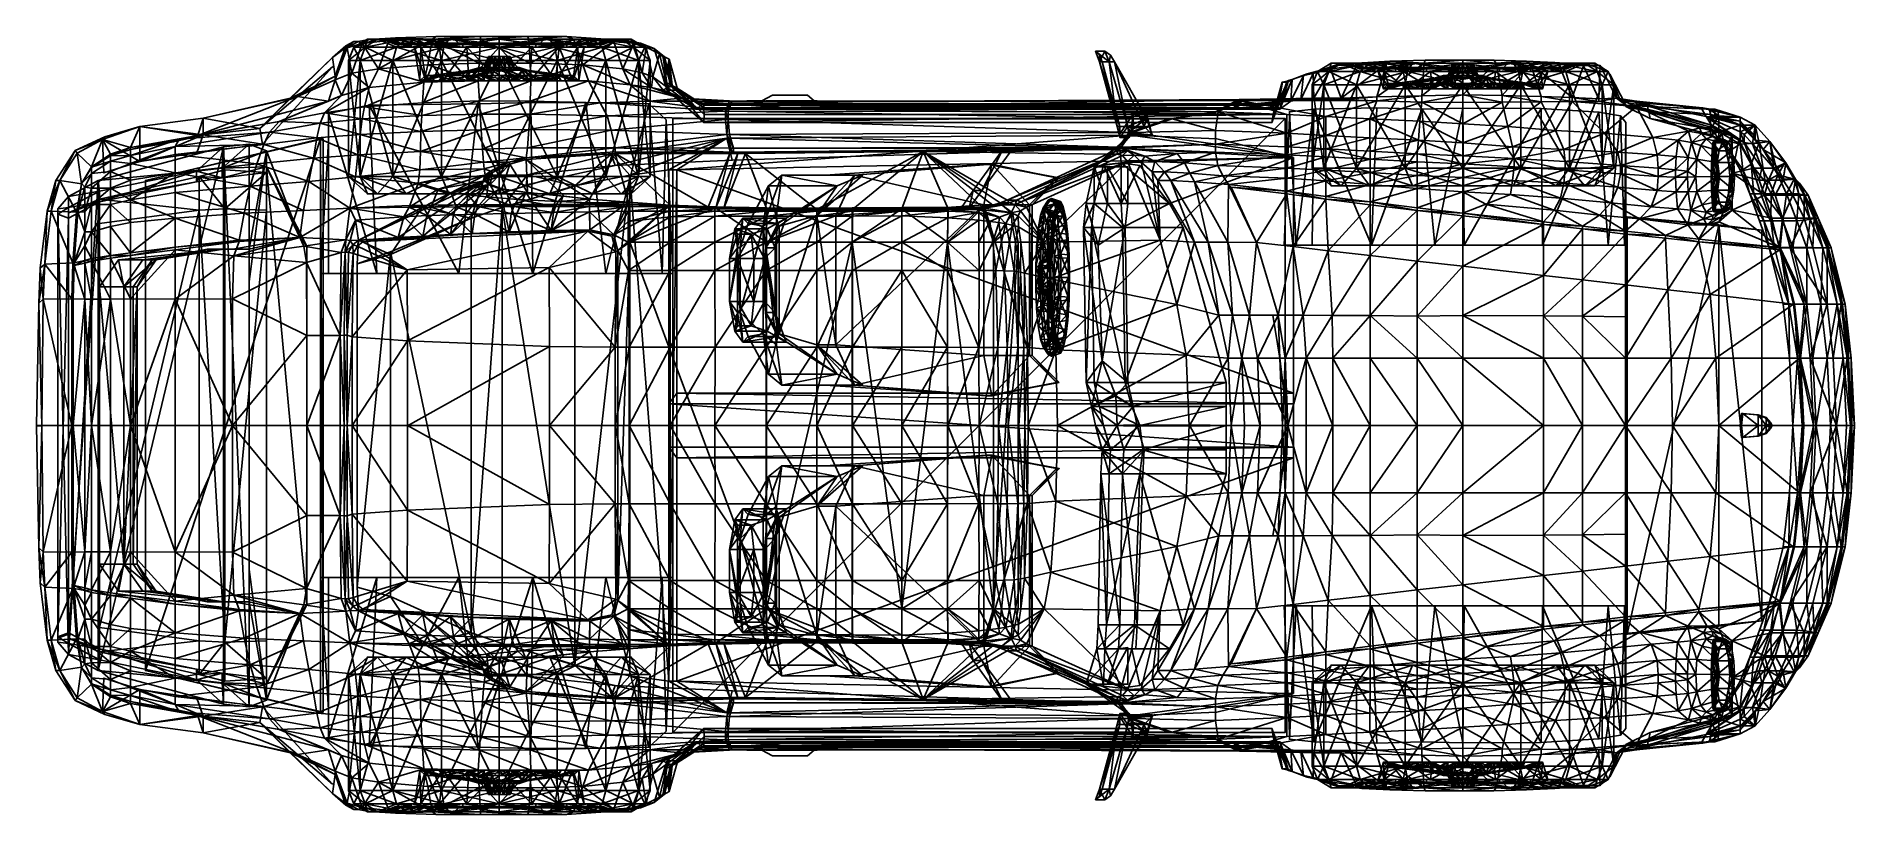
# Model space of a CAD drawing. Extents: x -4.28 to 0.01, y -0.91 to 0.92.
import ezdxf

# ---------------------------------------------------------------- set-up
doc = ezdxf.new("R2010")
doc.units = 0
doc.header["$LTSCALE"] = 5
doc.layers.get('0').update_dxf_attribs({"color": 6, "linetype": 'CONTINUOUS'})

msp = doc.modelspace()

# ---------------------------------------------------------------- meshes
at = {"color": 0, "linetype": 'BYBLOCK'}
mesh = msp.add_polyface(dxfattribs=at)
corners = [(-3.5229, 0.6449, 0.859), (-3.6279, 0.6375, 0.8396), (-3.6199, 0.6855, 0.8098), (-3.5172, 0.6931, 0.8294), (-3.6383, 0.5823, 0.8722), (-3.7768, 0.5711, 0.8334), (-3.7611, 0.624, 0.8052), (-3.7451, 0.6697, 0.7782), (-3.6115, 0.7199, 0.7828), (-3.513, 0.7299, 0.8044), (-3.7315, 0.699, 0.7543), (-3.7088, 0.7241, 0.7157), (-3.6014, 0.7446, 0.7484), (-3.5076, 0.7581, 0.7737), (-3.5284, 0.5932, 0.8914), (-3.9004, 0.6912, 0.5143), (-3.6654, 0.7829, 0.5048), (-3.5924, 0.7716, 0.5143), (-3.5479, 0.8974, 0.5143), (-3.5511, 0.9021, 0.5048), (-3.5321, 0.9123, 0.5048), (-3.5225, 0.9127, 0.5143), (-3.5765, 0.8218, 0.5143), (-3.5765, 0.8304, 0.5048), (-3.5617, 0.7849, 0.613), (-3.5375, 0.8376, 0.5952), (-3.513, 0.9079, 0.5778), (-3.4971, 0.9174, 0.5651), (-3.7543, 0.7072, 0.329), (-3.748, 0.6701, 0.2572), (-3.5829, 0.8528, 0.3143), (-3.5829, 0.875, 0.3143), (-3.6845, 0.7775, 0.3556), (-3.4741, 0.8484, 0.6741), (-3.4961, 0.8037, 0.7051)]
mesh.append_faces([[corners[k] for k in face] for face in [(31, 32, 28)]], dxfattribs={"color": 0})
mesh.append_faces([[corners[k] for k in face] for face in [(18, 23, 19), (28, 29, 30), (20, 19, 31)]], dxfattribs={"vtx0": -1, "color": 0})
mesh.append_faces([[corners[k] for k in face] for face in [(2, 1, 7), (7, 10, 2), (13, 9, 12), (0, 14, 1), (15, 16, 17), (27, 26, 21), (31, 23, 32), (12, 34, 13)]], dxfattribs={"vtx0": -1, "vtx1": -1, "color": 0})
mesh.append_faces([[corners[k] for k in face] for face in [(8, 9, 3), (8, 10, 11), (2, 10, 8), (12, 9, 8), (24, 22, 25), (25, 18, 26), (21, 26, 18), (26, 33, 25), (24, 11, 17)]], dxfattribs={"vtx0": -1, "vtx1": -1, "vtx2": -1, "color": 0})
mesh.append_faces([[corners[k] for k in face] for face in [(0, 2, 3), (4, 6, 1), (7, 1, 6), (8, 3, 2), (8, 11, 12), (1, 14, 4), (18, 20, 21), (22, 16, 23), (24, 17, 22), (32, 23, 16), (25, 34, 24), (24, 12, 11)]], dxfattribs={"vtx0": -1, "vtx2": -1, "color": 0})
mesh.append_faces([[corners[k] for k in face] for face in [(19, 23, 31)]], dxfattribs={"vtx1": -1, "color": 0})
mesh.append_faces([[corners[k] for k in face] for face in [(0, 1, 2), (4, 5, 6), (18, 19, 20), (18, 22, 23), (22, 17, 16), (22, 18, 25), (24, 34, 12)]], dxfattribs={"vtx1": -1, "vtx2": -1, "color": 0})
at = {"color": 251, "linetype": 'BYBLOCK'}
mesh = msp.add_polyface(dxfattribs=at)
corners = [(-3.2949, 0.9183, 0.6108), (-3.3082, 0.9183, 0.6431), (-3.1892, 0.9183, 0.6667), (-3.1892, 0.9183, 0.6318), (-3.2827, 0.9056, 0.5815), (-3.1892, 0.9056, 0.6001), (-3.4766, 0.9183, 0.4747), (-3.506, 0.8992, 0.4868), (-3.4316, 0.8992, 0.5981), (-3.4092, 0.9183, 0.5756), (-3.4444, 0.9183, 0.4613), (-3.3845, 0.9183, 0.5509), (-3.362, 0.9056, 0.5285), (-3.5003, 0.9183, 0.3556), (-3.5321, 0.8992, 0.3556), (-3.4654, 0.9183, 0.3556), (-3.4336, 0.9056, 0.3556), (-3.415, 0.9056, 0.4492), (-3.1892, 0.9183, 0.0794), (-3.1892, 0.9183, 0.0445), (-3.3082, 0.9183, 0.0681), (-3.2949, 0.9183, 0.1004), (-3.1892, 0.9056, 0.1111), (-3.2827, 0.9056, 0.1297), (-3.4092, 0.9183, 0.1356), (-3.4316, 0.8992, 0.1131), (-3.506, 0.8992, 0.2244), (-3.4766, 0.9183, 0.2365), (-3.3845, 0.9183, 0.1603), (-3.4444, 0.9183, 0.2499), (-3.362, 0.9056, 0.1827), (-3.3253, 0.8675, 0.0271), (-3.3204, 0.8992, 0.0388), (-3.1892, 0.8992, 0.0127), (-3.4406, 0.8675, 0.1042), (-3.415, 0.9056, 0.262), (-3.5448, 0.8675, 0.3556), (-3.3204, 0.8992, 0.6724), (-3.1892, 0.8992, 0.6985), (-3.3253, 0.8675, 0.6841)]
mesh.append_faces([[corners[k] for k in face] for face in [(0, 1, 2), (2, 3, 0), (4, 0, 3), (3, 5, 4), (6, 7, 8), (8, 9, 6), (10, 6, 9), (9, 11, 10), (12, 11, 0), (0, 4, 12), (11, 9, 1), (1, 0, 11), (13, 14, 7), (7, 6, 13), (15, 13, 6), (6, 10, 15), (16, 15, 10), (10, 17, 16), (17, 10, 11), (11, 12, 17), (18, 19, 20), (20, 21, 18), (22, 18, 21), (21, 23, 22), (24, 25, 26), (26, 27, 24), (28, 24, 27), (27, 29, 28), (21, 20, 24), (24, 28, 21), (23, 21, 28), (28, 30, 23), (19, 33, 32), (32, 20, 19), (20, 32, 25), (25, 24, 20), (30, 28, 29), (29, 35, 30), (35, 29, 15), (15, 16, 35), (36, 14, 26), (27, 26, 14), (14, 13, 27), (29, 27, 13), (13, 15, 29), (1, 37, 38), (38, 2, 1), (39, 37, 8), (9, 8, 37), (37, 1, 9)]], dxfattribs={"vtx0": -1, "vtx2": -1, "color": 251})
mesh.append_faces([[corners[k] for k in face] for face in [(31, 32, 33), (34, 25, 32)]], dxfattribs={"vtx2": -1, "color": 251})
at = {"color": 0, "linetype": 'BYBLOCK'}
mesh = msp.add_polyface(dxfattribs=at)
corners = [(-3.2266, 0.6279, 0.9067), (-3.2251, 0.6126, 0.9231), (-3.3771, 0.6101, 0.9027), (-3.3806, 0.5787, 0.9455), (-3.5284, 0.5932, 0.8914), (-3.3336, 0.5644, 0.9974), (-3.2227, 0.597, 0.9511), (-3.2241, 0.5839, 0.9737), (-3.3701, 0.7679, 0.8065), (-3.2361, 0.7728, 0.8245), (-3.372, 0.7378, 0.8273), (-3.2342, 0.7415, 0.8448), (-3.374, 0.7, 0.8505), (-3.2318, 0.7046, 0.8658), (-3.5172, 0.6931, 0.8294), (-3.513, 0.7299, 0.8044), (-3.3755, 0.6531, 0.877), (-3.5229, 0.6449, 0.859), (-3.3479, 0.9183, 0.7048), (-3.2336, 0.9183, 0.7239), (-3.2364, 0.8611, 0.7657), (-3.3581, 0.8579, 0.7435), (-3.3384, 0.9246, 0.6731), (-3.2336, 0.9246, 0.6921), (-3.3675, 0.8164, 0.7725), (-3.4961, 0.8037, 0.7051), (-3.4741, 0.8484, 0.6741), (-3.5076, 0.7581, 0.7737), (-3.2391, 0.8196, 0.7953), (-3.2291, 0.6587, 0.8895), (-3.4495, 0.9151, 0.6445), (-3.513, 0.9079, 0.5778), (-3.4971, 0.9174, 0.5651), (-3.4336, 0.9214, 0.6255), (-3.5375, 0.8376, 0.5952)]
mesh.append_faces([[corners[k] for k in face] for face in [(8, 28, 9)]], dxfattribs={"vtx0": -1, "color": 0})
mesh.append_faces([[corners[k] for k in face] for face in [(12, 11, 13), (14, 15, 12), (18, 23, 19), (24, 27, 25), (29, 0, 16), (16, 13, 29), (18, 26, 30), (22, 18, 33)]], dxfattribs={"vtx0": -1, "vtx1": -1, "color": 0})
mesh.append_faces([[corners[k] for k in face] for face in [(0, 1, 2), (2, 1, 3), (6, 3, 1), (10, 9, 11), (12, 10, 11), (12, 15, 10), (18, 20, 21), (24, 26, 21), (10, 15, 27), (20, 28, 21), (16, 0, 2), (26, 25, 34), (21, 26, 18)]], dxfattribs={"vtx0": -1, "vtx1": -1, "vtx2": -1, "color": 0})
mesh.append_faces([[corners[k] for k in face] for face in [(3, 4, 2), (5, 6, 7), (16, 14, 12), (10, 27, 8), (24, 8, 27), (21, 28, 24), (2, 17, 16), (30, 32, 33), (33, 18, 30)]], dxfattribs={"vtx0": -1, "vtx2": -1, "color": 0})
mesh.append_faces([[corners[k] for k in face] for face in [(8, 9, 10), (16, 17, 14), (22, 23, 18), (24, 25, 26), (24, 28, 8), (2, 4, 17), (12, 13, 16), (30, 31, 32), (31, 30, 26)]], dxfattribs={"vtx1": -1, "vtx2": -1, "color": 0})
mesh.append_faces([[corners[k] for k in face] for face in [(18, 19, 20)]], dxfattribs={"vtx2": -1, "color": 0})
at = {"color": 254, "linetype": 'BYBLOCK'}
mesh = msp.add_polyface(dxfattribs=at)
corners = [(-3.3306, 0.8992, 0.497), (-3.3486, 0.8992, 0.515), (-3.2754, 0.8992, 0.5639), (-3.3216, 0.8198, 0.4881), (-3.2609, 0.8198, 0.5287), (-3.2827, 0.9056, 0.5815), (-3.2827, 0.9087, 0.5815), (-3.362, 0.9056, 0.5285), (-3.362, 0.9087, 0.5285), (-3.2754, 0.9087, 0.5639), (-3.3486, 0.9087, 0.515), (-3.3343, 0.8325, 0.4489), (-3.3634, 0.8325, 0.3594), (-3.3562, 0.8262, 0.4065), (-3.374, 0.8992, 0.2791), (-3.3974, 0.8992, 0.2693), (-3.4146, 0.8992, 0.3556), (-3.3892, 0.8992, 0.3556), (-3.4336, 0.9056, 0.3556), (-3.4336, 0.9087, 0.3556), (-3.415, 0.9056, 0.262), (-3.415, 0.9087, 0.262), (-3.4146, 0.9087, 0.3556), (-3.3974, 0.9087, 0.2693), (-3.3765, 0.8198, 0.3556), (-3.3622, 0.8198, 0.2839), (-3.3974, 0.8992, 0.4419), (-3.374, 0.8992, 0.4321), (-3.3622, 0.8198, 0.4273), (-3.415, 0.9056, 0.4492), (-3.415, 0.9087, 0.4492), (-3.3974, 0.9087, 0.4419), (-3.3159, 0.8325, 0.451), (-3.3498, 0.8325, 0.3469), (-3.2448, 0.8452, 0.391), (-3.2657, 0.8992, 0.1708), (-3.2754, 0.8992, 0.1473), (-3.3486, 0.8992, 0.1962), (-3.3306, 0.8992, 0.2142), (-3.3216, 0.8198, 0.2231), (-3.362, 0.9056, 0.1827), (-3.362, 0.9087, 0.1827), (-3.2827, 0.9056, 0.1297), (-3.2827, 0.9087, 0.1297), (-3.3486, 0.9087, 0.1962), (-3.2754, 0.9087, 0.1473)]
mesh.append_faces([[corners[k] for k in face] for face in [(11, 12, 13)]], dxfattribs={"vtx0": -1, "color": 254})
mesh.append_faces([[corners[k] for k in face] for face in [(3, 0, 4), (6, 9, 8), (10, 8, 9), (19, 22, 21), (23, 21, 22), (17, 24, 14), (25, 14, 24), (27, 28, 17), (24, 17, 28), (30, 31, 19), (22, 19, 31), (32, 33, 11), (12, 11, 33), (8, 10, 30), (31, 30, 10), (0, 3, 27), (28, 27, 3), (38, 39, 35), (41, 44, 43), (45, 43, 44), (21, 23, 41), (44, 41, 23), (14, 25, 38), (39, 38, 25)]], dxfattribs={"vtx0": -1, "vtx1": -1, "color": 254})
mesh.append_faces([[corners[k] for k in face] for face in [(0, 1, 2), (14, 15, 16), (16, 17, 14), (17, 16, 26), (26, 27, 17), (33, 32, 34), (27, 26, 1), (1, 0, 27), (35, 36, 37), (37, 38, 35), (38, 37, 15), (15, 14, 38)]], dxfattribs={"vtx0": -1, "vtx2": -1, "color": 254})
mesh.append_faces([[corners[k] for k in face] for face in [(5, 6, 7), (8, 7, 6), (18, 19, 20), (21, 20, 19), (29, 30, 18), (19, 18, 30), (7, 8, 29), (30, 29, 8), (40, 41, 42), (43, 42, 41), (20, 21, 40), (41, 40, 21)]], dxfattribs={"vtx1": -1, "color": 254})
mesh.append_faces([[corners[k] for k in face] for face in [(10, 9, 2), (2, 1, 10), (31, 10, 1), (1, 26, 31), (22, 31, 26), (26, 16, 22), (23, 22, 16), (16, 15, 23), (44, 23, 15), (15, 37, 44), (45, 44, 37), (37, 36, 45)]], dxfattribs={"vtx2": -1, "color": 254})
mesh = msp.add_polyface(dxfattribs=at)
corners = [(-3.1892, 0.9056, 0.6001), (-3.1892, 0.9087, 0.6001), (-3.2827, 0.9056, 0.5815), (-3.2827, 0.9087, 0.5815), (-3.1453, 0.8325, 0.5224), (-3.2394, 0.8325, 0.5224), (-3.1923, 0.8262, 0.5302), (-3.2471, 0.8325, 0.5056), (-3.2754, 0.8992, 0.5639), (-3.2657, 0.8992, 0.5404), (-3.3306, 0.8992, 0.497), (-3.2609, 0.8198, 0.5287), (-3.1892, 0.8992, 0.5556), (-3.1892, 0.8198, 0.5429), (-3.1892, 0.9087, 0.581), (-3.2754, 0.9087, 0.5639), (-3.1892, 0.8992, 0.581), (-3.2139, 0.8516, 0.3803), (-3.2071, 0.877, 0.3736), (-3.2214, 0.8516, 0.369), (-3.2126, 0.877, 0.3653), (-3.2025, 0.8516, 0.3879), (-3.1989, 0.877, 0.3791), (-3.1892, 0.8516, 0.3905), (-3.1892, 0.877, 0.381), (-3.212, 0.8452, 0.4195), (-3.1727, 0.8452, 0.4195), (-3.219, 0.8516, 0.3944), (-3.1989, 0.877, 0.3321), (-3.1892, 0.877, 0.3556), (-3.1892, 0.877, 0.3302), (-3.2071, 0.877, 0.3376), (-3.2214, 0.8516, 0.3422), (-3.2126, 0.877, 0.3459), (-3.2139, 0.8516, 0.3309), (-3.2241, 0.8516, 0.3556), (-3.2146, 0.877, 0.3556), (-3.2025, 0.8516, 0.3233), (-3.1892, 0.8516, 0.3207), (-3.1878, 0.8516, 0.3067), (-3.2083, 0.8452, 0.2905), (-3.24, 0.8452, 0.3136), (-3.2353, 0.8516, 0.3392), (-3.257, 0.8452, 0.3537), (-3.2448, 0.8452, 0.391), (-3.1423, 0.8516, 0.3418), (-3.3498, 0.8325, 0.3469), (-3.3228, 0.8325, 0.2464), (-3.2466, 0.8325, 0.1911), (-3.2892, 0.8262, 0.2125), (-3.2609, 0.8198, 0.1825), (-3.2657, 0.8992, 0.1708), (-3.3216, 0.8198, 0.2231), (-3.1892, 0.8992, 0.1556), (-3.1892, 0.8198, 0.1683), (-3.2827, 0.9056, 0.1297), (-3.2827, 0.9087, 0.1297), (-3.1892, 0.9056, 0.1111), (-3.1892, 0.9087, 0.1111), (-3.2754, 0.9087, 0.1473), (-3.1892, 0.9087, 0.1302), (-3.1892, 0.8992, 0.1302), (-3.2754, 0.8992, 0.1473), (-3.3191, 0.8325, 0.2645), (-3.2305, 0.8325, 0.2002)]
mesh.append_faces([[corners[k] for k in face] for face in [(4, 5, 6), (47, 48, 49)]], dxfattribs={"vtx0": -1, "color": 254})
mesh.append_faces([[corners[k] for k in face] for face in [(5, 4, 7), (9, 11, 10), (12, 13, 9), (11, 9, 13), (1, 14, 3), (15, 3, 14), (17, 18, 19), (20, 19, 18), (21, 22, 17), (18, 17, 22), (23, 24, 21), (22, 21, 24), (25, 26, 27), (28, 29, 30), (31, 29, 28), (32, 33, 34), (31, 34, 33), (35, 36, 32), (33, 32, 36), (36, 29, 33), (33, 29, 31), (34, 31, 37), (28, 37, 31), (37, 28, 38), (30, 38, 28), (19, 20, 35), (36, 35, 20), (20, 29, 36), (18, 29, 20), (22, 29, 18), (24, 29, 22), (43, 44, 42), (50, 51, 52), (51, 50, 53), (54, 53, 50), (56, 59, 58), (60, 58, 59), (41, 40, 63), (64, 63, 40)]], dxfattribs={"vtx0": -1, "vtx1": -1, "color": 254})
mesh.append_faces([[corners[k] for k in face] for face in [(45, 42, 27)]], dxfattribs={"vtx0": -1, "vtx1": -1, "vtx2": -1, "color": 254})
mesh.append_faces([[corners[k] for k in face] for face in [(8, 9, 10), (9, 8, 16), (16, 12, 9), (39, 41, 42), (42, 44, 27), (44, 43, 46), (26, 25, 7), (53, 61, 62), (62, 51, 53), (63, 64, 48), (48, 47, 63)]], dxfattribs={"vtx0": -1, "vtx2": -1, "color": 254})
mesh.append_faces([[corners[k] for k in face] for face in [(0, 1, 2), (3, 2, 1), (55, 56, 57), (58, 57, 56)]], dxfattribs={"vtx1": -1, "color": 254})
mesh.append_faces([[corners[k] for k in face] for face in [(39, 40, 41)]], dxfattribs={"vtx1": -1, "vtx2": -1, "color": 254})
mesh.append_faces([[corners[k] for k in face] for face in [(15, 14, 16), (16, 8, 15), (60, 59, 62), (62, 61, 60)]], dxfattribs={"vtx2": -1, "color": 254})
mesh = msp.add_polyface(dxfattribs=at)
corners = [(-3.0956, 0.9056, 0.5815), (-3.0956, 0.9087, 0.5815), (-3.1892, 0.9056, 0.6001), (-3.1892, 0.9087, 0.6001), (-3.1376, 0.8325, 0.5056), (-3.2471, 0.8325, 0.5056), (-3.1453, 0.8325, 0.5224), (-3.1175, 0.8198, 0.5287), (-3.1126, 0.8992, 0.5404), (-3.0567, 0.8198, 0.4881), (-3.1892, 0.8992, 0.5556), (-3.1892, 0.8198, 0.5429), (-3.1029, 0.9087, 0.5639), (-3.1892, 0.9087, 0.581), (-3.1892, 0.8992, 0.581), (-3.1029, 0.8992, 0.5639), (-3.1569, 0.8516, 0.369), (-3.1657, 0.877, 0.3653), (-3.1645, 0.8516, 0.3803), (-3.1712, 0.877, 0.3736), (-3.1758, 0.8516, 0.3879), (-3.1795, 0.877, 0.3791), (-3.1892, 0.8516, 0.3905), (-3.1892, 0.877, 0.381), (-3.219, 0.8516, 0.3944), (-3.1727, 0.8452, 0.4195), (-3.1615, 0.8516, 0.3959), (-3.1795, 0.877, 0.3321), (-3.1892, 0.877, 0.3556), (-3.1712, 0.877, 0.3376), (-3.1892, 0.877, 0.3302), (-3.1645, 0.8516, 0.3309), (-3.1569, 0.8516, 0.3422), (-3.1657, 0.877, 0.3459), (-3.1638, 0.877, 0.3556), (-3.1542, 0.8516, 0.3556), (-3.1423, 0.8516, 0.3418), (-3.1878, 0.8516, 0.3067), (-3.2353, 0.8516, 0.3392), (-3.1758, 0.8516, 0.3233), (-3.1892, 0.8516, 0.3207), (-3.1332, 0.8452, 0.3173), (-3.1649, 0.8452, 0.2942), (-3.1355, 0.8452, 0.397), (-3.1233, 0.8452, 0.3597), (-3.0644, 0.8325, 0.4571), (-3.1029, 0.8992, 0.1473), (-3.1126, 0.8992, 0.1708), (-3.0477, 0.8992, 0.2142), (-3.1266, 0.8325, 0.1948), (-3.0504, 0.8325, 0.2502), (-3.084, 0.8262, 0.2162), (-3.1175, 0.8198, 0.1825), (-3.1892, 0.8992, 0.1556), (-3.1892, 0.8198, 0.1683), (-3.1892, 0.9056, 0.1111), (-3.1892, 0.9087, 0.1111), (-3.0956, 0.9056, 0.1297), (-3.0956, 0.9087, 0.1297), (-3.1892, 0.9087, 0.1302), (-3.1029, 0.9087, 0.1473), (-3.1892, 0.8992, 0.1302), (-3.1427, 0.8325, 0.2039), (-3.0541, 0.8325, 0.2683)]
mesh.append_faces([[corners[k] for k in face] for face in [(49, 50, 51)]], dxfattribs={"vtx0": -1, "color": 254})
mesh.append_faces([[corners[k] for k in face] for face in [(4, 5, 6), (7, 8, 9), (8, 7, 10), (11, 10, 7), (1, 12, 3), (13, 3, 12), (16, 17, 18), (19, 18, 17), (18, 19, 20), (21, 20, 19), (20, 21, 22), (23, 22, 21), (27, 28, 29), (30, 28, 27), (31, 29, 32), (33, 32, 29), (33, 28, 34), (32, 33, 35), (34, 35, 33), (29, 28, 33), (39, 27, 31), (29, 31, 27), (40, 30, 39), (27, 39, 30), (21, 28, 23), (19, 28, 21), (17, 28, 19), (35, 34, 16), (17, 16, 34), (34, 28, 17), (43, 44, 26), (47, 52, 48), (53, 54, 47), (52, 47, 54), (56, 59, 58), (60, 58, 59), (42, 41, 62), (63, 62, 41)]], dxfattribs={"vtx0": -1, "vtx1": -1, "color": 254})
mesh.append_faces([[corners[k] for k in face] for face in [(36, 37, 38), (24, 26, 36)]], dxfattribs={"vtx0": -1, "vtx1": -1, "vtx2": -1, "color": 254})
mesh.append_faces([[corners[k] for k in face] for face in [(10, 14, 15), (15, 8, 10), (24, 25, 26), (36, 42, 37), (26, 44, 36), (44, 43, 45), (5, 4, 25), (46, 47, 48), (47, 46, 61), (61, 53, 47), (50, 49, 62)]], dxfattribs={"vtx0": -1, "vtx2": -1, "color": 254})
mesh.append_faces([[corners[k] for k in face] for face in [(0, 1, 2), (3, 2, 1), (55, 56, 57), (58, 57, 56)]], dxfattribs={"vtx1": -1, "color": 254})
mesh.append_faces([[corners[k] for k in face] for face in [(36, 41, 42)]], dxfattribs={"vtx1": -1, "vtx2": -1, "color": 254})
mesh.append_faces([[corners[k] for k in face] for face in [(60, 59, 61), (61, 46, 60), (13, 12, 15), (15, 14, 13)]], dxfattribs={"vtx2": -1, "color": 254})
at = {"color": 0, "linetype": 'BYBLOCK'}
mesh = msp.add_polyface(dxfattribs=at)
corners = [(-3.1664, 0.6282, 0.9148), (-3.2251, 0.6126, 0.9231), (-3.2266, 0.6279, 0.9067), (-3.1257, 0.6379, 0.908), (-3.2291, 0.6587, 0.8895), (-3.1225, 0.6618, 0.8953), (-3.2097, 0.6069, 0.9331), (-3.1193, 0.7053, 0.8731), (-3.2318, 0.7046, 0.8658), (-3.1166, 0.7411, 0.8505), (-3.2342, 0.7415, 0.8448), (-3.1152, 0.8198, 0.7925), (-3.1161, 0.772, 0.8293), (-3.2361, 0.7728, 0.8245), (-3.2391, 0.8196, 0.7953), (-3.2364, 0.8611, 0.7657), (-3.2336, 0.9183, 0.7239), (-3.1166, 0.8611, 0.763), (-3.1193, 0.9183, 0.7207), (-3.1225, 0.9246, 0.6921), (-3.2336, 0.9246, 0.6921), (-2.9256, 0.7037, 0.8763), (-2.9161, 0.6615, 0.8953), (-2.9789, 0.8198, 0.7516), (-2.951, 0.7679, 0.8299), (-2.9922, 0.8579, 0.7259), (-3.0145, 0.9183, 0.6953), (-2.9352, 0.7374, 0.8572), (-2.8802, 0.8103, 0.6638), (-2.8976, 0.8484, 0.6401), (-2.9193, 0.9119, 0.6255), (-2.9383, 0.9183, 0.6096), (-3.0304, 0.9246, 0.6667), (-2.8352, 0.7722, 0.7835)]
mesh.append_faces([[corners[k] for k in face] for face in [(11, 13, 14)]], dxfattribs={"vtx0": -1, "color": 0})
mesh.append_faces([[corners[k] for k in face] for face in [(0, 2, 3), (6, 1, 0), (12, 10, 13), (19, 16, 20), (7, 4, 8), (23, 12, 11), (11, 25, 23), (30, 25, 26), (31, 26, 32), (18, 32, 26)]], dxfattribs={"vtx0": -1, "vtx1": -1, "color": 0})
mesh.append_faces([[corners[k] for k in face] for face in [(0, 1, 2), (3, 2, 4), (9, 8, 10), (12, 9, 10), (11, 15, 17), (5, 21, 22), (17, 25, 11), (17, 26, 25), (27, 7, 9), (9, 24, 27), (28, 25, 29), (29, 25, 30), (23, 33, 24)]], dxfattribs={"vtx0": -1, "vtx1": -1, "vtx2": -1, "color": 0})
mesh.append_faces([[corners[k] for k in face] for face in [(3, 4, 5), (11, 12, 13), (17, 16, 18), (19, 18, 16), (7, 5, 4), (23, 24, 12), (17, 18, 26), (27, 21, 7), (5, 22, 3), (31, 30, 26)]], dxfattribs={"vtx0": -1, "vtx2": -1, "color": 0})
mesh.append_faces([[corners[k] for k in face] for face in [(7, 8, 9), (15, 16, 17), (11, 14, 15), (7, 21, 5), (12, 24, 9), (28, 23, 25), (19, 32, 18)]], dxfattribs={"vtx1": -1, "vtx2": -1, "color": 0})
at = {"color": 251, "linetype": 'BYBLOCK'}
mesh = msp.add_polyface(dxfattribs=at)
corners = [(-2.9692, 0.9183, 0.5756), (-2.9467, 0.8992, 0.5981), (-2.8724, 0.8992, 0.4868), (-2.9017, 0.9183, 0.4747), (-2.9939, 0.9183, 0.5509), (-2.934, 0.9183, 0.4613), (-2.8463, 0.8992, 0.3556), (-2.878, 0.9183, 0.3556), (-2.9129, 0.9183, 0.3556), (-2.9633, 0.9056, 0.4492), (-2.9447, 0.9056, 0.3556), (-2.9017, 0.9183, 0.2365), (-2.8724, 0.8992, 0.2244), (-2.9467, 0.8992, 0.1131), (-2.9692, 0.9183, 0.1356), (-2.934, 0.9183, 0.2499), (-2.9939, 0.9183, 0.1603), (-2.9633, 0.9056, 0.262), (-2.8606, 0.8675, 0.2195), (-3.1892, 0.9183, 0.6318), (-3.1892, 0.9183, 0.6667), (-3.0701, 0.9183, 0.6431), (-3.0835, 0.9183, 0.6108), (-3.1892, 0.9056, 0.6001), (-3.0956, 0.9056, 0.5815), (-3.0835, 0.9183, 0.1004), (-3.0701, 0.9183, 0.0681), (-3.1892, 0.9183, 0.0445), (-3.1892, 0.9183, 0.0794), (-3.0956, 0.9056, 0.1297), (-3.1892, 0.9056, 0.1111), (-3.1892, 0.8675), (-3.1892, 0.8992, 0.0127), (-3.0579, 0.8992, 0.0388), (-3.0531, 0.8675, 0.0271), (-3.0163, 0.9056, 0.1827), (-3.0163, 0.9056, 0.5285), (-3.1892, 0.8992, 0.6985), (-3.0579, 0.8992, 0.6724), (-2.9377, 0.8675, 0.607)]
mesh.append_faces([[corners[k] for k in face] for face in [(0, 1, 2), (2, 3, 0), (4, 0, 3), (3, 5, 4), (3, 2, 6), (6, 7, 3), (5, 3, 7), (7, 8, 5), (9, 5, 8), (8, 10, 9), (11, 12, 13), (13, 14, 11), (15, 11, 14), (14, 16, 15), (10, 8, 15), (15, 17, 10), (7, 6, 12), (12, 11, 7), (8, 7, 11), (11, 15, 8), (19, 20, 21), (21, 22, 19), (23, 19, 22), (22, 24, 23), (25, 26, 27), (27, 28, 25), (29, 25, 28), (28, 30, 29), (26, 33, 32), (32, 27, 26), (14, 13, 33), (33, 26, 14), (16, 14, 26), (26, 25, 16), (35, 16, 25), (25, 29, 35), (17, 15, 16), (16, 35, 17), (24, 22, 4), (4, 36, 24), (22, 21, 0), (0, 4, 22), (36, 4, 5), (5, 9, 36), (20, 37, 38), (38, 21, 20), (21, 38, 1), (1, 0, 21)]], dxfattribs={"vtx0": -1, "vtx2": -1, "color": 251})
mesh.append_faces([[corners[k] for k in face] for face in [(18, 12, 6), (31, 32, 33), (34, 33, 13), (39, 1, 38)]], dxfattribs={"vtx2": -1, "color": 251})
at = {"color": 254, "linetype": 'BYBLOCK'}
mesh = msp.add_polyface(dxfattribs=at)
corners = [(-2.9891, 0.8992, 0.3556), (-2.9637, 0.8992, 0.3556), (-2.9809, 0.8992, 0.2693), (-3.0044, 0.8992, 0.2791), (-2.9633, 0.9056, 0.262), (-2.9633, 0.9087, 0.262), (-2.9447, 0.9056, 0.3556), (-2.9447, 0.9087, 0.3556), (-2.9809, 0.9087, 0.2693), (-2.9637, 0.9087, 0.3556), (-3.0044, 0.8992, 0.4321), (-2.9809, 0.8992, 0.4419), (-2.9633, 0.9056, 0.4492), (-2.9633, 0.9087, 0.4492), (-2.9809, 0.9087, 0.4419), (-3.1126, 0.8992, 0.5404), (-3.1029, 0.8992, 0.5639), (-3.0298, 0.8992, 0.515), (-3.0477, 0.8992, 0.497), (-3.0567, 0.8198, 0.4881), (-3.0163, 0.9056, 0.5285), (-3.0163, 0.9087, 0.5285), (-3.0956, 0.9056, 0.5815), (-3.0956, 0.9087, 0.5815), (-3.0298, 0.9087, 0.515), (-3.1029, 0.9087, 0.5639), (-3.0241, 0.8262, 0.4126), (-3.0169, 0.8325, 0.3654), (-3.046, 0.8325, 0.455), (-3.0644, 0.8325, 0.4571), (-3.0306, 0.8325, 0.3529), (-3.1233, 0.8452, 0.3597), (-3.0477, 0.8992, 0.2142), (-3.0298, 0.8992, 0.1962), (-3.1029, 0.8992, 0.1473), (-3.0567, 0.8198, 0.2231), (-3.1175, 0.8198, 0.1825), (-3.0956, 0.9056, 0.1297), (-3.0956, 0.9087, 0.1297), (-3.0163, 0.9056, 0.1827), (-3.0163, 0.9087, 0.1827), (-3.1029, 0.9087, 0.1473), (-3.0298, 0.9087, 0.1962), (-3.1427, 0.8325, 0.2039), (-3.0541, 0.8325, 0.2683), (-3.0504, 0.8325, 0.2502), (-3.0018, 0.8198, 0.3556), (-3.0161, 0.8198, 0.4273), (-3.0161, 0.8198, 0.2839)]
mesh.append_faces([[corners[k] for k in face] for face in [(5, 8, 7), (9, 7, 8), (7, 9, 13), (14, 13, 9), (18, 19, 15), (21, 24, 23), (25, 23, 24), (28, 27, 29), (30, 29, 27), (35, 32, 36), (38, 41, 40), (42, 40, 41), (0, 46, 10), (47, 10, 46), (40, 42, 5), (8, 5, 42), (32, 35, 3), (48, 3, 35), (3, 48, 0), (46, 0, 48), (13, 14, 21), (24, 21, 14), (10, 47, 18), (19, 18, 47)]], dxfattribs={"vtx0": -1, "vtx1": -1, "color": 254})
mesh.append_faces([[corners[k] for k in face] for face in [(0, 1, 2), (2, 3, 0), (10, 11, 1), (1, 0, 10), (15, 16, 17), (17, 18, 15), (29, 30, 31), (32, 33, 34), (43, 44, 45), (3, 2, 33), (33, 32, 3), (18, 17, 11), (11, 10, 18)]], dxfattribs={"vtx0": -1, "vtx2": -1, "color": 254})
mesh.append_faces([[corners[k] for k in face] for face in [(4, 5, 6), (7, 6, 5), (6, 7, 12), (13, 12, 7), (20, 21, 22), (23, 22, 21), (26, 27, 28), (37, 38, 39), (40, 39, 38), (39, 40, 4), (5, 4, 40), (12, 13, 20), (21, 20, 13)]], dxfattribs={"vtx1": -1, "color": 254})
mesh.append_faces([[corners[k] for k in face] for face in [(42, 41, 34), (34, 33, 42), (8, 42, 33), (33, 2, 8), (9, 8, 2), (2, 1, 9), (14, 9, 1), (1, 11, 14), (24, 14, 11), (11, 17, 24), (25, 24, 17), (17, 16, 25)]], dxfattribs={"vtx2": -1, "color": 254})
at = {"color": 0, "linetype": 'BYBLOCK'}
mesh = msp.add_polyface(dxfattribs=at)
corners = [(-2.951, 0.7679, 0.8299), (-2.6558, 0.748, 0.8477), (-2.9352, 0.7374, 0.8572), (-2.8352, 0.7722, 0.7835), (-2.9256, 0.7037, 0.8763), (-2.6526, 0.693, 0.8826), (-2.9161, 0.6615, 0.8953), (-2.6558, 0.7287, 0.8636), (-2.8526, 0.8389, 0.5532), (-2.8302, 0.804, 0.5639), (-2.8976, 0.8484, 0.6401), (-2.8802, 0.8103, 0.6638), (-2.9193, 0.9119, 0.6255), (-2.8717, 0.9087, 0.5461), (-2.8875, 0.9151, 0.5366), (-2.9383, 0.9183, 0.6096), (-2.7066, 0.7627, 0.2762), (-2.7807, 0.8035, 0.2786), (-2.7696, 0.8024, 0.2702), (-2.8028, 0.875, 0.3094), (-2.8113, 0.8833, 0.3189), (-2.7998, 0.8765, 0.2786), (-2.824, 0.896, 0.3158), (-2.7886, 0.8705, 0.2702), (-2.8431, 0.8992, 0.4477), (-2.8558, 0.9087, 0.4445), (-2.803, 0.7976, 0.4477), (-2.8272, 0.8294, 0.4477), (-2.7923, 0.804, 0.3189), (-2.7229, 0.7532, 0.3175), (-2.7383, 0.7722, 0.4477), (-2.7605, 0.7786, 0.5906), (-2.7881, 0.8121, 0.2145), (-2.7996, 0.8165, 0.2018), (-2.7932, 0.7975, 0.1914), (-2.769, 0.7979, 0.2041), (-2.7066, 0.7214, 0.1905), (-2.9789, 0.8198, 0.7516)]
mesh.append_faces([[corners[k] for k in face] for face in [(33, 21, 22)]], dxfattribs={"color": 0})
mesh.append_faces([[corners[k] for k in face] for face in [(21, 20, 22), (17, 23, 18), (32, 34, 35), (33, 23, 21), (32, 18, 23)]], dxfattribs={"vtx0": -1, "color": 0})
mesh.append_faces([[corners[k] for k in face] for face in [(0, 3, 1), (8, 9, 10), (10, 13, 8), (14, 13, 15), (22, 24, 25), (20, 27, 24), (24, 8, 13), (31, 26, 30), (27, 9, 8), (11, 3, 37)]], dxfattribs={"vtx0": -1, "vtx1": -1, "color": 0})
mesh.append_faces([[corners[k] for k in face] for face in [(7, 4, 2), (29, 30, 26)]], dxfattribs={"vtx0": -1, "vtx1": -1, "vtx2": -1, "color": 0})
mesh.append_faces([[corners[k] for k in face] for face in [(10, 9, 11), (10, 12, 13), (15, 13, 12), (26, 27, 28), (26, 28, 29), (24, 14, 25), (27, 26, 9), (31, 11, 9)]], dxfattribs={"vtx0": -1, "vtx2": -1, "color": 0})
mesh.append_faces([[corners[k] for k in face] for face in [(19, 20, 21), (28, 27, 20), (32, 23, 33), (35, 18, 32)]], dxfattribs={"vtx1": -1, "color": 0})
mesh.append_faces([[corners[k] for k in face] for face in [(0, 1, 2), (4, 5, 6), (24, 13, 14), (27, 8, 24), (9, 26, 31), (31, 3, 11)]], dxfattribs={"vtx1": -1, "vtx2": -1, "color": 0})
mesh.append_faces([[corners[k] for k in face] for face in [(16, 17, 18), (17, 21, 23), (22, 20, 24), (32, 33, 34), (35, 34, 36)]], dxfattribs={"vtx2": -1, "color": 0})
at = {"color": 251, "linetype": 'BYBLOCK'}
mesh = msp.add_polyface(dxfattribs=at)
corners = [(-3.3204, 0.8992, 0.6724), (-3.3253, 0.8675, 0.6841), (-3.1892, 0.8675, 0.7112), (-3.1892, 0.8992, 0.6985), (-3.3253, 0.5944, 0.6841), (-3.1892, 0.5944, 0.7112), (-3.5177, 0.8675, 0.4917), (-3.5177, 0.5944, 0.4917), (-3.4406, 0.5944, 0.607), (-3.4406, 0.8675, 0.607), (-3.506, 0.8992, 0.4868), (-3.4316, 0.8992, 0.5981), (-3.4766, 0.5531, 0.4747), (-3.4092, 0.5531, 0.5756), (-3.5003, 0.5531, 0.3556), (-3.1892, 0.5531, 0.3556), (-3.5448, 0.8675, 0.3556), (-3.5448, 0.5944, 0.3556), (-3.5321, 0.8992, 0.3556), (-3.3082, 0.5531, 0.6431), (-3.1892, 0.5531, 0.6667), (-3.4406, 0.8675, 0.1042), (-3.4406, 0.5944, 0.1042), (-3.5177, 0.5944, 0.2195), (-3.5177, 0.8675, 0.2195), (-3.4316, 0.8992, 0.1131), (-3.506, 0.8992, 0.2244), (-3.4092, 0.5531, 0.1356), (-3.4766, 0.5531, 0.2365), (-3.1892, 0.8992, 0.0127), (-3.1892, 0.8675), (-3.3253, 0.8675, 0.0271), (-3.1892, 0.5944), (-3.3253, 0.5944, 0.0271), (-3.1892, 0.5531, 0.0445), (-3.3082, 0.5531, 0.0681), (-3.3204, 0.8992, 0.0388)]
mesh.append_faces([[corners[k] for k in face] for face in [(14, 15, 12), (13, 15, 19), (12, 15, 13), (19, 15, 20), (34, 15, 35), (27, 15, 28), (35, 15, 27), (28, 15, 14)]], dxfattribs={"vtx0": -1, "vtx1": -1, "color": 251})
mesh.append_faces([[corners[k] for k in face] for face in [(0, 1, 2), (2, 3, 0), (10, 6, 9), (9, 11, 10), (13, 8, 7), (18, 16, 6), (6, 10, 18), (17, 14, 12), (24, 26, 25), (22, 27, 28), (28, 23, 22), (32, 34, 35), (35, 33, 32), (33, 35, 27), (27, 22, 33), (26, 24, 16), (23, 28, 14), (14, 17, 23), (4, 19, 20), (20, 5, 4), (8, 13, 19), (19, 4, 8), (11, 9, 1)]], dxfattribs={"vtx0": -1, "vtx2": -1, "color": 251})
mesh.append_faces([[corners[k] for k in face] for face in [(1, 4, 5), (5, 2, 1), (6, 7, 8), (8, 9, 6), (7, 12, 13), (16, 17, 7), (7, 6, 16), (12, 7, 17), (21, 22, 23), (23, 24, 21), (25, 21, 24), (29, 30, 31), (30, 32, 33), (33, 31, 30), (31, 33, 22), (22, 21, 31), (36, 31, 21), (24, 23, 17), (17, 16, 24), (9, 8, 4), (4, 1, 9)]], dxfattribs={"vtx2": -1, "color": 251})
mesh = msp.add_polyface(dxfattribs=at)
corners = [(-3.1892, 0.8992, 0.6985), (-3.1892, 0.8675, 0.7112), (-3.0531, 0.8675, 0.6841), (-3.0579, 0.8992, 0.6724), (-3.1892, 0.5944, 0.7112), (-3.0531, 0.5944, 0.6841), (-2.9377, 0.8675, 0.607), (-2.9377, 0.5944, 0.607), (-2.8606, 0.5944, 0.4917), (-2.8606, 0.8675, 0.4917), (-2.9467, 0.8992, 0.5981), (-2.8724, 0.8992, 0.4868), (-2.9692, 0.5531, 0.5756), (-2.9017, 0.5531, 0.4747), (-2.8336, 0.5944, 0.3556), (-2.8336, 0.8675, 0.3556), (-2.8463, 0.8992, 0.3556), (-2.878, 0.5531, 0.3556), (-2.8606, 0.8675, 0.2195), (-2.8606, 0.5944, 0.2195), (-2.9377, 0.5944, 0.1042), (-2.9377, 0.8675, 0.1042), (-2.8724, 0.8992, 0.2244), (-2.9467, 0.8992, 0.1131), (-2.9017, 0.5531, 0.2365), (-2.9692, 0.5531, 0.1356), (-3.1892, 0.5531, 0.6667), (-3.1892, 0.5531, 0.3556), (-3.0701, 0.5531, 0.6431), (-3.0579, 0.8992, 0.0388), (-3.0531, 0.8675, 0.0271), (-3.1892, 0.8675), (-3.0531, 0.5944, 0.0271), (-3.1892, 0.5944), (-3.0701, 0.5531, 0.0681), (-3.1892, 0.5531, 0.0445)]
mesh.append_faces([[corners[k] for k in face] for face in [(26, 27, 28), (34, 27, 35), (13, 27, 17), (12, 27, 13), (28, 27, 12), (25, 27, 34), (24, 27, 25), (17, 27, 24)]], dxfattribs={"vtx0": -1, "vtx1": -1, "color": 251})
mesh.append_faces([[corners[k] for k in face] for face in [(0, 1, 2), (2, 3, 0), (7, 12, 13), (13, 8, 7), (8, 13, 17), (19, 24, 25), (25, 20, 19), (24, 19, 14), (32, 34, 35), (35, 33, 32), (20, 25, 34), (34, 32, 20), (4, 26, 28), (28, 5, 4), (5, 28, 12), (12, 7, 5), (3, 2, 6)]], dxfattribs={"vtx0": -1, "vtx2": -1, "color": 251})
mesh.append_faces([[corners[k] for k in face] for face in [(1, 4, 5), (5, 2, 1), (6, 7, 8), (8, 9, 6), (10, 6, 9), (9, 11, 10), (9, 8, 14), (14, 15, 9), (11, 9, 15), (15, 16, 11), (17, 14, 8), (18, 19, 20), (20, 21, 18), (22, 18, 21), (21, 23, 22), (15, 14, 19), (19, 18, 15), (16, 15, 18), (14, 17, 24), (29, 30, 31), (30, 32, 33), (33, 31, 30), (21, 20, 32), (32, 30, 21), (23, 21, 30), (2, 5, 7), (7, 6, 2)]], dxfattribs={"vtx2": -1, "color": 251})
mesh = msp.add_polyface(dxfattribs=at)
corners = [(-1.9655, 0.5016, 1.2508), (-1.9818, 0.5089, 1.2489), (-1.9792, 0.4792, 1.2664), (-1.9853, 0.5323, 1.2222), (-2.0076, 0.5323, 1.2222), (-2.0249, 0.5263, 1.2379), (-2.0027, 0.5263, 1.2379), (-1.9693, 0.5382, 1.2068), (-1.9915, 0.5382, 1.2068), (-1.9597, 0.5132, 1.2406), (-1.9727, 0.5277, 1.2314), (-2.0484, 0.5202, 1.2465), (-2.0484, 0.5202, 1.256), (-1.9786, 0.5089, 1.2647), (-2.0234, 0.4396, 1.2987), (-1.9728, 0.4792, 1.2823), (-1.9651, 0.4393, 1.2895), (-1.9714, 0.4393, 1.28), (-1.9645, 0.4754, 1.2622), (-2.3553, 0.517, 1.2468), (-2.3553, 0.517, 1.2373), (-2.4401, 0.5163, 1.2385), (-2.4401, 0.5163, 1.229), (-2.2396, 0.5178, 1.2542), (-2.2396, 0.5178, 1.2447), (-2.1303, 0.5178, 1.2575), (-2.1303, 0.5178, 1.248), (-2.5584, 0.517, 1.2248), (-2.5584, 0.517, 1.2152), (-2.6793, 0.5206, 1.205), (-2.6793, 0.5206, 1.1955), (-2.7858, 0.5268, 1.1845), (-2.7858, 0.5268, 1.175), (-2.8844, 0.5339, 1.1562), (-2.1001, 0.5188, 1.2478), (-2.0811, 0.5193, 1.2478), (-2.0712, 0.5612, 1.1511), (-2.0506, 0.5615, 1.1511), (-2.6399, 0.6516, 0.8953), (-2.9161, 0.6488, 0.9079), (-2.6399, 0.6484, 0.908), (-2.6431, 0.6611, 0.8953), (-2.9161, 0.6615, 0.8953), (-2.9161, 0.652, 0.8953), (-1.7396, 0.6579, 0.908), (-1.7255, 0.6611, 0.8953), (-1.9795, 0.6582, 0.908), (-2.0017, 0.6582, 0.908), (-2.6786, 0.5205, 1.195), (-2.6269, 0.6485, 0.908), (-2.6456, 0.6485, 0.908), (-2.6967, 0.5216, 1.1925), (-2.6599, 0.5199, 1.1987), (-2.6081, 0.6485, 0.908), (-2.7097, 0.7659, 0.308), (-2.7229, 0.7532, 0.3175), (-2.7837, 0.8067, 0.3094), (-2.7923, 0.804, 0.3189), (-2.7066, 0.7627, 0.2762), (-2.7807, 0.8035, 0.2786), (-2.7998, 0.8765, 0.2786), (-2.8028, 0.875, 0.3094), (-2.8113, 0.8833, 0.3189), (-1.3508, 0.7627, 0.2762), (-1.3477, 0.7532, 0.3175), (-2.0234, -0.4255, 1.2987)]
mesh.append_faces([[corners[k] for k in face] for face in [(15, 14, 16), (38, 39, 40), (48, 50, 51), (49, 52, 53), (56, 55, 57), (59, 54, 56), (60, 56, 61), (61, 57, 62)]], dxfattribs={"vtx0": -1, "color": 251})
mesh.append_faces([[corners[k] for k in face] for face in [(7, 8, 3), (4, 3, 8), (13, 14, 15), (17, 18, 2), (19, 20, 21), (22, 21, 20), (27, 28, 29), (30, 29, 28), (31, 32, 33), (12, 11, 25), (26, 25, 11), (38, 44, 45), (54, 55, 56), (58, 54, 59), (55, 54, 64), (14, 65, 16)]], dxfattribs={"vtx0": -1, "vtx1": -1, "color": 251})
mesh.append_faces([[corners[k] for k in face] for face in [(13, 12, 14)]], dxfattribs={"vtx0": -1, "vtx1": -1, "vtx2": -1, "color": 251})
mesh.append_faces([[corners[k] for k in face] for face in [(0, 1, 2), (3, 4, 5), (5, 6, 3), (9, 10, 1), (5, 12, 6), (23, 24, 20), (20, 19, 23), (25, 26, 24), (24, 23, 25), (21, 22, 28), (28, 27, 21), (29, 30, 32), (32, 31, 29), (36, 35, 37), (37, 47, 36)]], dxfattribs={"vtx0": -1, "vtx2": -1, "color": 251})
mesh.append_faces([[corners[k] for k in face] for face in [(6, 12, 13), (34, 35, 36), (40, 44, 38), (48, 52, 49), (59, 56, 60), (56, 57, 61)]], dxfattribs={"vtx1": -1, "color": 251})
mesh.append_faces([[corners[k] for k in face] for face in [(5, 11, 12), (58, 63, 54)]], dxfattribs={"vtx1": -1, "vtx2": -1, "color": 251})
mesh.append_faces([[corners[k] for k in face] for face in [(38, 41, 42), (42, 43, 38), (37, 46, 47), (48, 49, 50)]], dxfattribs={"vtx2": -1, "color": 251})
mesh = msp.add_polyface(dxfattribs=at)
corners = [(-1.9714, 0.4393, 1.28), (-1.9599, 0.3688, 1.2921), (-1.9592, 0.4393, 1.2719), (-1.95, 0.3666, 1.2831), (-1.9655, 0.5016, 1.2508), (-1.9792, 0.4792, 1.2664), (-1.9645, 0.4754, 1.2622), (-1.9454, 0.5218, 1.224), (-1.9584, 0.5348, 1.2148), (-1.9727, 0.5277, 1.2314), (-1.9597, 0.5132, 1.2406), (-1.9818, 0.5089, 1.2489), (-1.952, 0.1911, 1.3003), (-1.9431, 0.191, 1.2899), (-1.9494, 0.007, 1.302), (-1.9418, 0.007, 1.2913), (-1.7255, 0.7119, 1.0509), (-1.7255, 0.696, 1.0414), (-1.7318, 0.7119, 1.0604), (-1.7255, 0.6865, 1.0477), (-1.7033, 0.6865, 1.0351), (-1.7064, 0.7119, 1.0477), (-1.7604, 0.8897, 1.0414), (-1.7826, 0.8897, 1.0414), (-1.7509, 0.8643, 1.0541), (-1.7731, 0.8643, 1.0541), (-1.7731, 0.8802, 1.0351), (-1.7668, 0.8643, 1.0446), (-1.7255, 0.6611, 0.8953), (-1.7396, 0.6579, 0.908), (-1.73, 0.6546, 0.9189), (-1.7077, 0.6546, 0.9189), (-1.7033, 0.6865, 0.9525), (-1.7255, 0.6865, 0.9398), (-1.7064, 0.7119, 0.9398), (-1.7318, 0.7119, 0.9271), (-1.7255, 0.696, 0.9461), (-1.7255, 0.7119, 0.9366), (-1.7328, 0.6465, 0.9466), (-1.7551, 0.6465, 0.9466), (-1.7668, 0.8643, 0.9398), (-1.7731, 0.8802, 0.9493), (-1.7731, 0.8643, 0.9303), (-1.7826, 0.8897, 0.943), (-1.7509, 0.8643, 0.9303), (-1.7604, 0.8897, 0.943), (-1.9915, 0.5382, 1.2068), (-1.9693, 0.5382, 1.2068), (-1.7191, 0.6439, 0.9534), (-1.7074, 0.6298, 0.9608), (-1.3445, 0.7659, 0.308), (-2.7097, 0.7659, 0.308), (-1.3508, 0.7627, 0.2762), (-1.3477, 0.7532, 0.3175)]
mesh.append_faces([[corners[k] for k in face] for face in [(13, 14, 15), (18, 17, 19), (36, 35, 33)]], dxfattribs={"vtx0": -1, "color": 251})
mesh.append_faces([[corners[k] for k in face] for face in [(2, 1, 3), (4, 5, 6), (7, 9, 10), (10, 11, 4), (3, 12, 13), (19, 21, 18), (24, 18, 21), (25, 27, 18), (28, 30, 31), (32, 33, 34), (31, 30, 38), (39, 38, 30), (42, 41, 43), (40, 42, 37), (49, 8, 7)]], dxfattribs={"vtx0": -1, "vtx1": -1, "color": 251})
mesh.append_faces([[corners[k] for k in face] for face in [(7, 8, 9), (0, 2, 6), (26, 25, 23), (28, 29, 30), (34, 33, 35), (35, 44, 34), (26, 23, 43), (43, 41, 26), (20, 19, 33), (38, 39, 46), (46, 47, 38)]], dxfattribs={"vtx0": -1, "vtx2": -1, "color": 251})
mesh.append_faces([[corners[k] for k in face] for face in [(16, 17, 18), (22, 23, 24), (25, 24, 23), (16, 18, 27), (44, 42, 45), (43, 45, 42), (35, 37, 42), (19, 17, 33), (36, 33, 17), (50, 51, 52), (50, 53, 51)]], dxfattribs={"vtx1": -1, "color": 251})
mesh.append_faces([[corners[k] for k in face] for face in [(0, 1, 2), (1, 12, 3), (12, 14, 13), (20, 21, 19), (26, 27, 25), (40, 41, 42), (48, 8, 49)]], dxfattribs={"vtx1": -1, "vtx2": -1, "color": 251})
mesh.append_faces([[corners[k] for k in face] for face in [(24, 25, 18), (36, 37, 35), (35, 42, 44), (45, 43, 23), (23, 22, 45)]], dxfattribs={"vtx2": -1, "color": 251})
at = {"color": 0, "linetype": 'BYBLOCK'}
mesh = msp.add_polyface(dxfattribs=at)
corners = [(-1.7001, 0.696, 1.0287), (-1.6683, 0.7119, 1.0382), (-1.7064, 0.7119, 1.0477), (-1.7033, 0.6865, 1.0351), (-1.7382, 0.8643, 1.0446), (-1.7477, 0.8802, 1.0351), (-1.7509, 0.8643, 1.0541), (-1.7604, 0.8897, 1.0414), (-1.662, 0.7309, 0.9493), (-1.6937, 0.7077, 0.9588), (-1.7064, 0.7119, 0.9398), (-1.7033, 0.6865, 0.9525), (-1.7001, 0.6928, 0.9335), (-1.7287, 0.6897, 0.8848), (-1.6493, 0.6897, 0.8848), (-1.6493, 0.6928, 0.9335), (-1.7477, 0.8802, 0.9493), (-1.7382, 0.8643, 0.9398), (-1.7509, 0.8643, 0.9303), (-1.7604, 0.8897, 0.943), (-1.5001, 0.7468, 0.8445), (-1.4493, 0.7736, 0.7937), (-2.6399, 0.7722, 0.7937), (-2.6494, 0.748, 0.8477), (-1.608, 0.7299, 0.8604), (-1.6937, 0.7411, 0.854), (-1.662, 0.7411, 0.854), (-1.7033, 0.6979, 0.8795), (-2.6494, 0.7287, 0.8636), (-2.443, 0.7532, 0.3175), (-1.4493, 0.7627, 0.4477), (-1.462, 0.7532, 0.3175), (-2.7066, 0.7563, 0.2699), (-1.3572, 0.7563, 0.2699), (-1.3508, 0.7627, 0.2762), (-1.4429, 0.7754, 0.5906), (-2.5224, 0.7568, 0.4477), (-2.7066, 0.7214, 0.1905), (-1.3667, 0.7214, 0.1905), (-1.3635, 0.7405, 0.2032), (-2.5827, 0.7695, 0.5906)]
mesh.append_faces([[corners[k] for k in face] for face in [(0, 9, 12)]], dxfattribs={"color": 0})
mesh.append_faces([[corners[k] for k in face] for face in [(0, 2, 3), (6, 5, 7), (10, 9, 11), (16, 18, 19), (17, 10, 18), (0, 15, 1), (0, 11, 9), (9, 1, 0), (23, 24, 20), (12, 25, 13), (8, 25, 9), (29, 30, 31)]], dxfattribs={"vtx0": -1, "color": 0})
mesh.append_faces([[corners[k] for k in face] for face in [(4, 2, 1)]], dxfattribs={"vtx0": -1, "vtx1": -1, "color": 0})
mesh.append_faces([[corners[k] for k in face] for face in [(4, 17, 16), (4, 8, 17), (40, 21, 35)]], dxfattribs={"vtx0": -1, "vtx2": -1, "color": 0})
mesh.append_faces([[corners[k] for k in face] for face in [(4, 5, 6), (8, 9, 10), (7, 5, 19), (16, 19, 5), (12, 15, 0), (1, 15, 8), (1, 8, 4), (9, 25, 12), (33, 32, 39)]], dxfattribs={"vtx1": -1, "color": 0})
mesh.append_faces([[corners[k] for k in face] for face in [(0, 1, 2), (27, 24, 28), (35, 30, 36)]], dxfattribs={"vtx1": -1, "vtx2": -1, "color": 0})
mesh.append_faces([[corners[k] for k in face] for face in [(4, 6, 2), (12, 13, 14), (14, 15, 12), (16, 17, 18), (17, 8, 10), (16, 5, 4), (0, 3, 11), (9, 8, 1), (20, 21, 22), (8, 26, 25), (32, 33, 34), (37, 38, 39)]], dxfattribs={"vtx2": -1, "color": 0})
at = {"color": 254, "linetype": 'BYBLOCK'}
mesh = msp.add_polyface(dxfattribs=at)
corners = [(-1.7668, -0.8502, 0.9398), (-1.7668, -0.8502, 1.0446), (-1.7731, -0.8661, 0.9493), (-1.7731, -0.8661, 1.0351), (-1.7255, -0.6819, 0.9461), (-1.7255, -0.6819, 1.0414), (-1.7255, -0.6978, 0.9366), (-1.7255, -0.6978, 1.0509), (-1.7668, 0.8643, 1.0446), (-1.7668, 0.8643, 0.9398), (-1.7731, 0.8802, 0.9493), (-1.7731, 0.8802, 1.0351), (-1.7255, 0.696, 1.0414), (-1.7255, 0.696, 0.9461), (-1.7255, 0.7119, 0.9366), (-1.7255, 0.7119, 1.0509)]
mesh.append_faces([[corners[k] for k in face] for face in [(0, 1, 2), (7, 6, 5), (15, 14, 8), (9, 8, 14)]], dxfattribs={"vtx0": -1, "vtx1": -1, "color": 254})
mesh.append_faces([[corners[k] for k in face] for face in [(6, 7, 1), (1, 0, 6), (8, 9, 10), (14, 15, 12)]], dxfattribs={"vtx0": -1, "vtx2": -1, "color": 254})
mesh.append_faces([[corners[k] for k in face] for face in [(3, 2, 1), (4, 5, 6)]], dxfattribs={"vtx1": -1, "color": 254})
mesh.append_faces([[corners[k] for k in face] for face in [(10, 11, 8), (12, 13, 14)]], dxfattribs={"vtx2": -1, "color": 254})
at = {"color": 0, "linetype": 'BYBLOCK'}
mesh = msp.add_polyface(dxfattribs=at)
corners = [(-1.0074, 0.8616, 0.7256), (-1.0873, 0.8664, 0.6794), (-1.096, 0.8597, 0.6966), (-1.2397, 0.6404, 0.8827), (-1.2397, 0.6595, 0.8827), (-1.3318, 0.6452, 0.8857), (-1.2397, 0.7357, 0.8414), (-1.2397, 0.6912, 0.8735), (-1.1358, 0.7301, 0.8375), (-1.1358, 0.6857, 0.8699), (-1.3318, 0.696, 0.8767), (-1.1191, 0.7723, 0.7588), (-1.1191, 0.7819, 0.7525), (-1.2029, 0.7754, 0.6955), (-1.2029, 0.7792, 0.6891), (-1.4429, 0.7736, 0.7937), (-1.1349, 0.6349, 0.8795), (-1.2397, 0.6094, 0.8769), (-1.1349, 0.6539, 0.8795), (-1.3318, 0.6643, 0.8857), (-1.013, 0.7692, 0.7906), (-1.013, 0.7848, 0.7842), (-1.0238, 0.6285, 0.8745), (-1.0238, 0.6476, 0.8745), (-1.0209, 0.6801, 0.866), (-1.1666, 0.8567, 0.6469), (-1.154, 0.8626, 0.6318), (-1.2111, 0.8557, 0.5715), (-1.2283, 0.8475, 0.5801), (-1.2696, 0.8372, 0.5033), (-1.2565, 0.843, 0.4953), (-1.2983, 0.7754, 0.5203), (-1.2679, 0.7786, 0.6024), (-1.3191, 0.823, 0.3189), (-1.2918, 0.8326, 0.4396), (-1.2837, 0.8363, 0.4347)]
mesh.append_faces([[corners[k] for k in face] for face in [(0, 1, 2), (3, 4, 5), (6, 7, 8), (11, 12, 13), (22, 23, 16), (25, 27, 28), (30, 28, 27), (29, 32, 28), (33, 34, 35), (13, 14, 32), (2, 1, 25)]], dxfattribs={"vtx0": -1, "vtx1": -1, "color": 0})
mesh.append_faces([[corners[k] for k in face] for face in [(13, 12, 14), (18, 9, 4), (16, 18, 4), (7, 19, 4), (21, 12, 11), (18, 16, 23), (24, 18, 23), (14, 28, 32), (12, 2, 14)]], dxfattribs={"vtx0": -1, "vtx1": -1, "vtx2": -1, "color": 0})
mesh.append_faces([[corners[k] for k in face] for face in [(8, 7, 9), (6, 11, 15), (4, 9, 7), (4, 3, 16), (8, 9, 24), (25, 26, 27), (31, 29, 34), (30, 34, 29), (14, 25, 28), (14, 2, 25), (25, 1, 26)]], dxfattribs={"vtx0": -1, "vtx2": -1, "color": 0})
mesh.append_faces([[corners[k] for k in face] for face in [(10, 7, 6), (6, 8, 11), (16, 3, 17), (20, 11, 8), (0, 2, 12), (24, 9, 18), (29, 28, 30), (31, 32, 29), (30, 35, 34)]], dxfattribs={"vtx1": -1, "vtx2": -1, "color": 0})
mesh.append_faces([[corners[k] for k in face] for face in [(15, 11, 13)]], dxfattribs={"vtx2": -1, "color": 0})
at = {"color": 251, "linetype": 'BYBLOCK'}
mesh = msp.add_polyface(dxfattribs=at)
corners = [(-1.2444, 0.8103, 0.4917), (-1.2444, 0.6135, 0.4917), (-1.1673, 0.6135, 0.607), (-1.1673, 0.8103, 0.607), (-1.2033, 0.8611, 0.4747), (-1.2327, 0.8421, 0.4868), (-1.1583, 0.8421, 0.5981), (-1.1359, 0.8611, 0.5756), (-1.1711, 0.8611, 0.4613), (-1.1112, 0.8611, 0.5509), (-1.2033, 0.5722, 0.4747), (-1.1359, 0.5722, 0.5756), (-1.2715, 0.8103, 0.3556), (-1.2715, 0.6135, 0.3556), (-1.227, 0.8611, 0.3556), (-1.2588, 0.8421, 0.3556), (-1.1921, 0.8611, 0.3556), (-1.1603, 0.8484, 0.3556), (-1.1417, 0.8484, 0.4492), (-1.227, 0.5722, 0.3556), (-1.1359, 0.8611, 0.1356), (-1.1583, 0.8421, 0.1131), (-1.2327, 0.8421, 0.2244), (-1.2033, 0.8611, 0.2365), (-1.1673, 0.8103, 0.1042), (-1.1673, 0.6135, 0.1042), (-1.2444, 0.6135, 0.2195), (-1.2444, 0.8103, 0.2195), (-1.1359, 0.5722, 0.1356), (-1.2033, 0.5722, 0.2365), (-1.1112, 0.8611, 0.1603), (-1.1711, 0.8611, 0.2499), (-1.052, 0.8103, 0.0271), (-1.0471, 0.8421, 0.0388), (-1.052, 0.6135, 0.0271), (-1.0887, 0.8484, 0.1827), (-1.1417, 0.8484, 0.262), (-1.052, 0.6135, 0.6841), (-1.052, 0.8103, 0.6841)]
mesh.append_faces([[corners[k] for k in face] for face in [(4, 5, 6), (6, 7, 4), (8, 4, 7), (7, 9, 8), (1, 10, 11), (11, 2, 1), (14, 15, 5), (5, 4, 14), (16, 14, 4), (4, 8, 16), (17, 16, 8), (8, 18, 17), (13, 19, 10), (10, 1, 13), (18, 8, 9), (20, 21, 22), (22, 23, 20), (25, 28, 29), (29, 26, 25), (30, 20, 23), (23, 31, 30), (28, 25, 34), (35, 30, 31), (31, 36, 35), (36, 31, 16), (16, 17, 36), (23, 22, 15), (15, 14, 23), (31, 23, 14), (14, 16, 31), (26, 29, 19), (19, 13, 26)]], dxfattribs={"vtx0": -1, "vtx2": -1, "color": 251})
mesh.append_faces([[corners[k] for k in face] for face in [(0, 1, 2), (2, 3, 0), (5, 0, 3), (3, 6, 5), (12, 13, 1), (1, 0, 12), (15, 12, 0), (0, 5, 15), (24, 25, 26), (26, 27, 24), (21, 24, 27), (27, 22, 21), (25, 24, 32), (24, 21, 33), (27, 26, 13), (13, 12, 27), (22, 27, 12), (12, 15, 22), (3, 2, 37), (6, 3, 38)]], dxfattribs={"vtx2": -1, "color": 251})
mesh = msp.add_polyface(dxfattribs=at)
corners = [(-1.052, 0.8103, 0.6841), (-1.052, 0.6135, 0.6841), (-0.9159, 0.6135, 0.7112), (-0.9159, 0.8103, 0.7112), (-1.0471, 0.8421, 0.6724), (-0.9159, 0.8421, 0.6985), (-1.0216, 0.8611, 0.6108), (-1.0349, 0.8611, 0.6431), (-0.9159, 0.8611, 0.6667), (-0.9159, 0.8611, 0.6318), (-1.0094, 0.8484, 0.5815), (-0.9159, 0.8484, 0.6001), (-1.0349, 0.5722, 0.6431), (-0.9159, 0.5722, 0.3556), (-0.9159, 0.5722, 0.6667), (-1.227, 0.5722, 0.3556), (-1.2033, 0.5722, 0.4747), (-1.1359, 0.5722, 0.5756), (-1.1112, 0.8611, 0.5509), (-1.0887, 0.8484, 0.5285), (-1.1417, 0.8484, 0.4492), (-1.1359, 0.8611, 0.5756), (-0.9159, 0.8611, 0.0794), (-0.9159, 0.8611, 0.0445), (-1.0349, 0.8611, 0.0681), (-1.0216, 0.8611, 0.1004), (-0.9159, 0.8484, 0.1111), (-1.0094, 0.8484, 0.1297), (-0.9159, 0.8103), (-0.9159, 0.6135), (-1.052, 0.6135, 0.0271), (-1.052, 0.8103, 0.0271), (-0.9159, 0.8421, 0.0127), (-1.0471, 0.8421, 0.0388), (-0.9159, 0.5722, 0.0445), (-1.0349, 0.5722, 0.0681), (-1.1673, 0.6135, 0.1042), (-1.1583, 0.8421, 0.1131), (-1.1359, 0.8611, 0.1356), (-1.1673, 0.8103, 0.1042), (-1.1359, 0.5722, 0.1356), (-1.1112, 0.8611, 0.1603), (-1.0887, 0.8484, 0.1827), (-1.2033, 0.5722, 0.2365), (-1.1673, 0.6135, 0.607), (-1.1673, 0.8103, 0.607), (-1.1583, 0.8421, 0.5981)]
mesh.append_faces([[corners[k] for k in face] for face in [(12, 13, 14), (15, 13, 16), (17, 13, 12), (16, 13, 17), (34, 13, 35), (40, 13, 43), (35, 13, 40), (43, 13, 15)]], dxfattribs={"vtx0": -1, "vtx1": -1, "color": 251})
mesh.append_faces([[corners[k] for k in face] for face in [(6, 7, 8), (8, 9, 6), (10, 6, 9), (9, 11, 10), (18, 19, 20), (19, 18, 6), (6, 10, 19), (18, 21, 7), (7, 6, 18), (22, 23, 24), (24, 25, 22), (26, 22, 25), (25, 27, 26), (23, 32, 33), (33, 24, 23), (29, 34, 35), (35, 30, 29), (24, 33, 37), (37, 38, 24), (30, 35, 40), (25, 24, 38), (38, 41, 25), (27, 25, 41), (41, 42, 27), (7, 4, 5), (5, 8, 7), (1, 12, 14), (14, 2, 1), (44, 17, 12), (12, 1, 44), (21, 46, 4), (4, 7, 21)]], dxfattribs={"vtx0": -1, "vtx2": -1, "color": 251})
mesh.append_faces([[corners[k] for k in face] for face in [(0, 1, 2), (2, 3, 0), (4, 0, 3), (3, 5, 4), (28, 29, 30), (30, 31, 28), (32, 28, 31), (31, 33, 32), (31, 30, 36), (33, 31, 39), (1, 0, 45), (0, 4, 46)]], dxfattribs={"vtx2": -1, "color": 251})
at = {"color": 0, "linetype": 'BYBLOCK'}
mesh = msp.add_polyface(dxfattribs=at)
corners = [(-0.678, 0.6579, 0.8404), (-0.7987, 0.6643, 0.8521), (-0.7952, 0.6363, 0.8604), (-0.9159, 0.6427, 0.87), (-0.9159, 0.6738, 0.8614), (-1.0209, 0.6801, 0.866), (-1.0238, 0.6476, 0.8745), (-0.9159, 0.7182, 0.829), (-1.0175, 0.7246, 0.8339), (-0.9159, 0.6237, 0.87), (-1.0238, 0.6285, 0.8745), (-0.9159, 0.7683, 0.7969), (-0.9159, 0.7871, 0.7906), (-1.013, 0.7692, 0.7906), (-1.013, 0.7848, 0.7842), (-0.8238, 0.7693, 0.7874), (-0.8238, 0.7849, 0.7811), (-0.8101, 0.7119, 0.8222), (-0.6976, 0.7024, 0.8072), (-1.0074, 0.8616, 0.7256), (-1.0048, 0.8686, 0.7048), (-1.0873, 0.8664, 0.6794), (-0.7563, 0.8606, 0.6954), (-0.7666, 0.8659, 0.6794), (-0.8377, 0.8611, 0.724), (-0.8428, 0.8686, 0.7048), (-0.9159, 0.8686, 0.7144), (-0.9159, 0.8616, 0.7346), (-0.7317, 0.7703, 0.7493), (-0.7317, 0.783, 0.7429), (-1.1358, 0.7301, 0.8375), (-1.1191, 0.7723, 0.7588), (-1.1191, 0.7819, 0.7525)]
mesh.append_faces([[corners[k] for k in face] for face in [(3, 1, 4), (15, 12, 11), (24, 26, 27)]], dxfattribs={"vtx0": -1, "color": 0})
mesh.append_faces([[corners[k] for k in face] for face in [(4, 8, 5), (17, 1, 18), (13, 7, 11), (22, 23, 24), (30, 5, 8)]], dxfattribs={"vtx0": -1, "vtx1": -1, "color": 0})
mesh.append_faces([[corners[k] for k in face] for face in [(3, 5, 6), (2, 1, 3), (13, 12, 14), (15, 16, 12), (24, 12, 16), (29, 22, 16), (16, 28, 29), (19, 32, 14)]], dxfattribs={"vtx0": -1, "vtx1": -1, "vtx2": -1, "color": 0})
mesh.append_faces([[corners[k] for k in face] for face in [(6, 10, 9), (15, 7, 17), (4, 17, 7), (19, 20, 21), (24, 23, 25), (24, 25, 26), (19, 26, 20), (17, 28, 15), (14, 27, 19), (16, 22, 24), (13, 30, 8), (14, 31, 13)]], dxfattribs={"vtx0": -1, "vtx2": -1, "color": 0})
mesh.append_faces([[corners[k] for k in face] for face in [(11, 12, 13), (27, 26, 19)]], dxfattribs={"vtx1": -1, "color": 0})
mesh.append_faces([[corners[k] for k in face] for face in [(0, 1, 2), (7, 8, 4), (9, 3, 6), (3, 9, 2), (15, 11, 7), (8, 7, 13), (4, 1, 17), (12, 27, 14), (15, 28, 16)]], dxfattribs={"vtx1": -1, "vtx2": -1, "color": 0})
mesh.append_faces([[corners[k] for k in face] for face in [(3, 4, 5), (24, 27, 12)]], dxfattribs={"vtx2": -1, "color": 0})
at = {"color": 254, "linetype": 'BYBLOCK'}
mesh = msp.add_polyface(dxfattribs=at)
corners = [(-0.9159, 0.8484, 0.6001), (-0.9159, 0.8516, 0.6001), (-1.0094, 0.8484, 0.5815), (-1.0094, 0.8516, 0.5815), (-0.872, 0.8135, 0.5224), (-0.9661, 0.8135, 0.5224), (-0.919, 0.8071, 0.5302), (-0.9738, 0.8135, 0.5056), (-1.0021, 0.8421, 0.5639), (-0.9924, 0.8421, 0.5404), (-1.0573, 0.8421, 0.497), (-0.9876, 0.8008, 0.5287), (-0.9159, 0.8421, 0.5556), (-0.9159, 0.8008, 0.5429), (-0.9159, 0.8516, 0.581), (-1.0021, 0.8516, 0.5639), (-0.9159, 0.8421, 0.581), (-0.9406, 0.8325, 0.3803), (-0.9338, 0.8579, 0.3736), (-0.9481, 0.8325, 0.369), (-0.9393, 0.8579, 0.3653), (-0.9292, 0.8325, 0.3879), (-0.9256, 0.8579, 0.3791), (-0.9159, 0.8325, 0.3905), (-0.9159, 0.8579, 0.381), (-0.9387, 0.8262, 0.4195), (-0.8994, 0.8262, 0.4195), (-0.9457, 0.8325, 0.3944), (-0.9256, 0.8579, 0.3321), (-0.9159, 0.8579, 0.3556), (-0.9159, 0.8579, 0.3302), (-0.9338, 0.8579, 0.3376), (-0.9481, 0.8325, 0.3422), (-0.9393, 0.8579, 0.3459), (-0.9406, 0.8325, 0.3309), (-0.9413, 0.8579, 0.3556), (-0.9508, 0.8325, 0.3556), (-0.9292, 0.8325, 0.3233), (-0.9159, 0.8325, 0.3207), (-0.9145, 0.8325, 0.3067), (-0.935, 0.8262, 0.2905), (-0.9667, 0.8262, 0.3136), (-0.962, 0.8325, 0.3392), (-0.9837, 0.8262, 0.3537), (-0.9715, 0.8262, 0.391), (-1.0765, 0.8135, 0.3469), (-0.869, 0.8325, 0.3418), (-1.0495, 0.8135, 0.2464), (-0.9733, 0.8135, 0.1911), (-1.0159, 0.8071, 0.2125), (-0.9876, 0.8008, 0.1825), (-0.9924, 0.8421, 0.1708), (-1.0483, 0.8008, 0.2231), (-0.9159, 0.8421, 0.1556), (-0.9159, 0.8008, 0.1683), (-1.0094, 0.8484, 0.1297), (-1.0094, 0.8516, 0.1297), (-0.9159, 0.8484, 0.1111), (-0.9159, 0.8516, 0.1111), (-1.0021, 0.8516, 0.1473), (-0.9159, 0.8516, 0.1302), (-0.9159, 0.8421, 0.1302), (-1.0021, 0.8421, 0.1473), (-1.0458, 0.8135, 0.2645), (-0.9572, 0.8135, 0.2002)]
mesh.append_faces([[corners[k] for k in face] for face in [(4, 5, 6), (47, 48, 49)]], dxfattribs={"vtx0": -1, "color": 254})
mesh.append_faces([[corners[k] for k in face] for face in [(5, 4, 7), (9, 11, 10), (12, 13, 9), (11, 9, 13), (1, 14, 3), (15, 3, 14), (17, 18, 19), (20, 19, 18), (21, 22, 17), (18, 17, 22), (23, 24, 21), (22, 21, 24), (25, 26, 27), (28, 29, 30), (31, 29, 28), (32, 33, 34), (31, 34, 33), (35, 29, 33), (36, 35, 32), (33, 32, 35), (33, 29, 31), (34, 31, 37), (28, 37, 31), (37, 28, 38), (30, 38, 28), (22, 29, 18), (24, 29, 22), (20, 29, 35), (18, 29, 20), (43, 44, 42), (19, 20, 36), (35, 36, 20), (50, 51, 52), (51, 50, 53), (54, 53, 50), (56, 59, 58), (60, 58, 59), (41, 40, 63), (64, 63, 40)]], dxfattribs={"vtx0": -1, "vtx1": -1, "color": 254})
mesh.append_faces([[corners[k] for k in face] for face in [(46, 42, 27)]], dxfattribs={"vtx0": -1, "vtx1": -1, "vtx2": -1, "color": 254})
mesh.append_faces([[corners[k] for k in face] for face in [(8, 9, 10), (9, 8, 16), (16, 12, 9), (39, 41, 42), (42, 44, 27), (44, 43, 45), (26, 25, 7), (53, 61, 62), (62, 51, 53), (63, 64, 48), (48, 47, 63)]], dxfattribs={"vtx0": -1, "vtx2": -1, "color": 254})
mesh.append_faces([[corners[k] for k in face] for face in [(0, 1, 2), (3, 2, 1), (55, 56, 57), (58, 57, 56)]], dxfattribs={"vtx1": -1, "color": 254})
mesh.append_faces([[corners[k] for k in face] for face in [(39, 40, 41)]], dxfattribs={"vtx1": -1, "vtx2": -1, "color": 254})
mesh.append_faces([[corners[k] for k in face] for face in [(15, 14, 16), (16, 8, 15), (60, 59, 62), (62, 61, 60)]], dxfattribs={"vtx2": -1, "color": 254})
mesh = msp.add_polyface(dxfattribs=at)
corners = [(-0.8223, 0.8484, 0.5815), (-0.8223, 0.8516, 0.5815), (-0.9159, 0.8484, 0.6001), (-0.9159, 0.8516, 0.6001), (-0.8643, 0.8135, 0.5056), (-0.9738, 0.8135, 0.5056), (-0.872, 0.8135, 0.5224), (-0.8442, 0.8008, 0.5287), (-0.8393, 0.8421, 0.5404), (-0.7834, 0.8008, 0.4881), (-0.9159, 0.8421, 0.5556), (-0.9159, 0.8008, 0.5429), (-0.8296, 0.8516, 0.5639), (-0.9159, 0.8516, 0.581), (-0.9159, 0.8421, 0.581), (-0.8296, 0.8421, 0.5639), (-0.8836, 0.8325, 0.369), (-0.8924, 0.8579, 0.3653), (-0.8912, 0.8325, 0.3803), (-0.8979, 0.8579, 0.3736), (-0.9025, 0.8325, 0.3879), (-0.9062, 0.8579, 0.3791), (-0.9159, 0.8325, 0.3905), (-0.9159, 0.8579, 0.381), (-0.9457, 0.8325, 0.3944), (-0.8994, 0.8262, 0.4195), (-0.8882, 0.8325, 0.3959), (-0.9062, 0.8579, 0.3321), (-0.9159, 0.8579, 0.3556), (-0.8979, 0.8579, 0.3376), (-0.9159, 0.8579, 0.3302), (-0.8912, 0.8325, 0.3309), (-0.8836, 0.8325, 0.3422), (-0.8924, 0.8579, 0.3459), (-0.8905, 0.8579, 0.3556), (-0.8809, 0.8325, 0.3556), (-0.869, 0.8325, 0.3418), (-0.9145, 0.8325, 0.3067), (-0.962, 0.8325, 0.3392), (-0.9025, 0.8325, 0.3233), (-0.9159, 0.8325, 0.3207), (-0.8599, 0.8262, 0.3173), (-0.8916, 0.8262, 0.2942), (-0.8622, 0.8262, 0.397), (-0.85, 0.8262, 0.3597), (-0.7911, 0.8135, 0.4571), (-0.8533, 0.8135, 0.1948), (-0.7771, 0.8135, 0.2502), (-0.8107, 0.8071, 0.2162), (-0.8296, 0.8421, 0.1473), (-0.8393, 0.8421, 0.1708), (-0.7744, 0.8421, 0.2142), (-0.8442, 0.8008, 0.1825), (-0.9159, 0.8421, 0.1556), (-0.9159, 0.8008, 0.1683), (-0.9159, 0.8484, 0.1111), (-0.9159, 0.8516, 0.1111), (-0.8223, 0.8484, 0.1297), (-0.8223, 0.8516, 0.1297), (-0.9159, 0.8516, 0.1302), (-0.8296, 0.8516, 0.1473), (-0.9159, 0.8421, 0.1302), (-0.8694, 0.8135, 0.2039), (-0.7808, 0.8135, 0.2683)]
mesh.append_faces([[corners[k] for k in face] for face in [(46, 47, 48)]], dxfattribs={"vtx0": -1, "color": 254})
mesh.append_faces([[corners[k] for k in face] for face in [(4, 5, 6), (7, 8, 9), (8, 7, 10), (11, 10, 7), (1, 12, 3), (13, 3, 12), (16, 17, 18), (19, 18, 17), (18, 19, 20), (21, 20, 19), (20, 21, 22), (23, 22, 21), (27, 28, 29), (30, 28, 27), (31, 29, 32), (33, 32, 29), (33, 28, 34), (32, 33, 35), (34, 35, 33), (29, 28, 33), (39, 27, 31), (29, 31, 27), (40, 30, 39), (27, 39, 30), (21, 28, 23), (19, 28, 21), (17, 28, 19), (34, 28, 17), (43, 44, 26), (35, 34, 16), (17, 16, 34), (50, 52, 51), (53, 54, 50), (52, 50, 54), (56, 59, 58), (60, 58, 59), (42, 41, 62), (63, 62, 41)]], dxfattribs={"vtx0": -1, "vtx1": -1, "color": 254})
mesh.append_faces([[corners[k] for k in face] for face in [(36, 37, 38), (24, 26, 36)]], dxfattribs={"vtx0": -1, "vtx1": -1, "vtx2": -1, "color": 254})
mesh.append_faces([[corners[k] for k in face] for face in [(10, 14, 15), (15, 8, 10), (24, 25, 26), (36, 42, 37), (26, 44, 36), (44, 43, 45), (5, 4, 25), (49, 50, 51), (50, 49, 61), (61, 53, 50), (47, 46, 62)]], dxfattribs={"vtx0": -1, "vtx2": -1, "color": 254})
mesh.append_faces([[corners[k] for k in face] for face in [(0, 1, 2), (3, 2, 1), (55, 56, 57), (58, 57, 56)]], dxfattribs={"vtx1": -1, "color": 254})
mesh.append_faces([[corners[k] for k in face] for face in [(36, 41, 42)]], dxfattribs={"vtx1": -1, "vtx2": -1, "color": 254})
mesh.append_faces([[corners[k] for k in face] for face in [(60, 59, 61), (61, 49, 60), (13, 12, 15), (15, 14, 13)]], dxfattribs={"vtx2": -1, "color": 254})
at = {"color": 251, "linetype": 'BYBLOCK'}
mesh = msp.add_polyface(dxfattribs=at)
corners = [(-0.9159, 0.8103, 0.7112), (-0.9159, 0.6135, 0.7112), (-0.7798, 0.6135, 0.6841), (-0.7798, 0.8103, 0.6841), (-0.9159, 0.8421, 0.6985), (-0.7846, 0.8421, 0.6724), (-0.9159, 0.8611, 0.6318), (-0.9159, 0.8611, 0.6667), (-0.7968, 0.8611, 0.6431), (-0.8102, 0.8611, 0.6108), (-0.9159, 0.8484, 0.6001), (-0.8223, 0.8484, 0.5815), (-0.7206, 0.8611, 0.5509), (-0.743, 0.8484, 0.5285), (-0.6959, 0.8611, 0.5756), (-0.6284, 0.5722, 0.4747), (-0.9159, 0.5722, 0.3556), (-0.6047, 0.5722, 0.3556), (-0.6959, 0.5722, 0.5756), (-0.7968, 0.5722, 0.6431), (-0.9159, 0.5722, 0.6667), (-0.8102, 0.8611, 0.1004), (-0.7968, 0.8611, 0.0681), (-0.9159, 0.8611, 0.0445), (-0.9159, 0.8611, 0.0794), (-0.8223, 0.8484, 0.1297), (-0.9159, 0.8484, 0.1111), (-0.7206, 0.8611, 0.1603), (-0.6959, 0.8611, 0.1356), (-0.743, 0.8484, 0.1827), (-0.7798, 0.8103, 0.0271), (-0.7798, 0.6135, 0.0271), (-0.9159, 0.6135), (-0.9159, 0.8103), (-0.7846, 0.8421, 0.0388), (-0.9159, 0.8421, 0.0127), (-0.6644, 0.8103, 0.1042), (-0.7968, 0.5722, 0.0681), (-0.9159, 0.5722, 0.0445), (-0.6734, 0.8421, 0.1131), (-0.6644, 0.6135, 0.1042), (-0.6959, 0.5722, 0.1356), (-0.69, 0.8484, 0.262), (-0.6284, 0.5722, 0.2365), (-0.6644, 0.6135, 0.607), (-0.6644, 0.8103, 0.607), (-0.6734, 0.8421, 0.5981)]
mesh.append_faces([[corners[k] for k in face] for face in [(15, 16, 17), (18, 16, 15), (19, 16, 18), (20, 16, 19), (37, 16, 38), (41, 16, 37), (43, 16, 41), (17, 16, 43)]], dxfattribs={"vtx0": -1, "vtx1": -1, "color": 251})
mesh.append_faces([[corners[k] for k in face] for face in [(6, 7, 8), (8, 9, 6), (10, 6, 9), (9, 11, 10), (11, 9, 12), (12, 13, 11), (9, 8, 14), (14, 12, 9), (21, 22, 23), (23, 24, 21), (25, 21, 24), (24, 26, 25), (27, 28, 22), (22, 21, 27), (29, 27, 21), (21, 25, 29), (22, 34, 35), (35, 23, 22), (31, 37, 38), (38, 32, 31), (28, 39, 34), (34, 22, 28), (40, 41, 37), (37, 31, 40), (27, 29, 42), (7, 4, 5), (5, 8, 7), (1, 20, 19), (19, 2, 1), (2, 19, 18), (8, 5, 46), (46, 14, 8)]], dxfattribs={"vtx0": -1, "vtx2": -1, "color": 251})
mesh.append_faces([[corners[k] for k in face] for face in [(0, 1, 2), (2, 3, 0), (4, 0, 3), (3, 5, 4), (30, 31, 32), (32, 33, 30), (34, 30, 33), (33, 35, 34), (31, 30, 36), (30, 34, 39), (3, 2, 44), (5, 3, 45)]], dxfattribs={"vtx2": -1, "color": 251})
at = {"color": 0, "linetype": 'BYBLOCK'}
mesh = msp.add_polyface(dxfattribs=at)
corners = [(-0.5818, 0.696, 0.7903), (-0.5504, 0.6516, 0.8252), (-0.4678, 0.6865, 0.7758), (-0.4577, 0.6452, 0.8113), (-0.5444, 0.6198, 0.8318), (-0.5504, 0.569, 0.8252), (-0.4577, 0.5614, 0.8113), (-0.5444, 0.6008, 0.8318), (-0.4555, 0.5944, 0.8191), (-0.6746, 0.6103, 0.8477), (-0.6746, 0.6293, 0.8477), (-0.7952, 0.6363, 0.8604), (-0.7952, 0.6172, 0.8604), (-0.678, 0.5781, 0.8404), (-0.678, 0.6579, 0.8404), (-0.6976, 0.7024, 0.8072), (-0.7987, 0.6643, 0.8521), (-0.6587, 0.7713, 0.6985), (-0.6587, 0.7808, 0.6921), (-0.7317, 0.783, 0.7429), (-0.7317, 0.7703, 0.7493), (-0.8101, 0.7119, 0.8222), (-0.6319, 0.8551, 0.5874), (-0.6428, 0.8588, 0.581), (-0.6897, 0.8594, 0.6468), (-0.7, 0.8632, 0.635), (-0.592, 0.8557, 0.5048), (-0.5539, 0.7786, 0.5048), (-0.5952, 0.7777, 0.6032), (-0.5952, 0.7713, 0.6096), (-0.5063, 0.7595, 0.6413), (-0.5063, 0.769, 0.5048), (-0.7563, 0.8606, 0.6954), (-0.7666, 0.8659, 0.6794)]
mesh.append_faces([[corners[k] for k in face] for face in [(17, 30, 29)]], dxfattribs={"vtx0": -1, "color": 0})
mesh.append_faces([[corners[k] for k in face] for face in [(0, 1, 2), (12, 13, 9), (7, 4, 9), (17, 19, 20), (15, 20, 21), (22, 23, 24), (27, 30, 31), (26, 28, 27)]], dxfattribs={"vtx0": -1, "vtx1": -1, "color": 0})
mesh.append_faces([[corners[k] for k in face] for face in [(5, 6, 7), (9, 10, 11), (14, 11, 10), (10, 9, 4), (4, 1, 10), (5, 9, 13), (17, 18, 19), (27, 28, 29), (26, 22, 28), (18, 29, 28), (0, 30, 17), (18, 32, 19), (28, 22, 18)]], dxfattribs={"vtx0": -1, "vtx1": -1, "vtx2": -1, "color": 0})
mesh.append_faces([[corners[k] for k in face] for face in [(4, 7, 8), (11, 12, 9), (15, 16, 14), (14, 0, 15), (10, 1, 14), (5, 7, 9), (17, 15, 0), (24, 23, 25), (27, 29, 30), (30, 0, 2), (18, 24, 32), (18, 22, 24), (25, 32, 24)]], dxfattribs={"vtx0": -1, "vtx2": -1, "color": 0})
mesh.append_faces([[corners[k] for k in face] for face in [(3, 1, 4), (14, 1, 0), (17, 20, 15), (26, 23, 22), (17, 29, 18), (25, 33, 32)]], dxfattribs={"vtx1": -1, "vtx2": -1, "color": 0})
at = {"color": 251, "linetype": 'BYBLOCK'}
mesh = msp.add_polyface(dxfattribs=at)
corners = [(-0.6644, 0.8103, 0.607), (-0.6644, 0.6135, 0.607), (-0.5873, 0.6135, 0.4917), (-0.5873, 0.8103, 0.4917), (-0.6959, 0.8611, 0.5756), (-0.6734, 0.8421, 0.5981), (-0.5991, 0.8421, 0.4868), (-0.6284, 0.8611, 0.4747), (-0.7206, 0.8611, 0.5509), (-0.6607, 0.8611, 0.4613), (-0.6959, 0.5722, 0.5756), (-0.6284, 0.5722, 0.4747), (-0.5603, 0.6135, 0.3556), (-0.5603, 0.8103, 0.3556), (-0.573, 0.8421, 0.3556), (-0.6047, 0.8611, 0.3556), (-0.6396, 0.8611, 0.3556), (-0.69, 0.8484, 0.4492), (-0.6714, 0.8484, 0.3556), (-0.6047, 0.5722, 0.3556), (-0.743, 0.8484, 0.5285), (-0.6284, 0.8611, 0.2365), (-0.5991, 0.8421, 0.2244), (-0.6734, 0.8421, 0.1131), (-0.6959, 0.8611, 0.1356), (-0.5873, 0.8103, 0.2195), (-0.5873, 0.6135, 0.2195), (-0.6644, 0.6135, 0.1042), (-0.6644, 0.8103, 0.1042), (-0.6284, 0.5722, 0.2365), (-0.6959, 0.5722, 0.1356), (-0.6607, 0.8611, 0.2499), (-0.7206, 0.8611, 0.1603), (-0.7798, 0.6135, 0.0271), (-0.7798, 0.8103, 0.0271), (-0.69, 0.8484, 0.262), (-0.7798, 0.6135, 0.6841), (-0.7798, 0.8103, 0.6841), (-0.7846, 0.8421, 0.6724)]
mesh.append_faces([[corners[k] for k in face] for face in [(4, 5, 6), (6, 7, 4), (8, 4, 7), (7, 9, 8), (1, 10, 11), (11, 2, 1), (7, 6, 14), (14, 15, 7), (9, 7, 15), (15, 16, 9), (17, 9, 16), (16, 18, 17), (2, 11, 19), (19, 12, 2), (20, 8, 9), (9, 17, 20), (21, 22, 23), (23, 24, 21), (26, 29, 30), (30, 27, 26), (31, 21, 24), (24, 32, 31), (35, 31, 32), (18, 16, 31), (31, 35, 18), (15, 14, 22), (22, 21, 15), (16, 15, 21), (21, 31, 16), (12, 19, 29), (29, 26, 12), (10, 1, 36)]], dxfattribs={"vtx0": -1, "vtx2": -1, "color": 251})
mesh.append_faces([[corners[k] for k in face] for face in [(0, 1, 2), (2, 3, 0), (5, 0, 3), (3, 6, 5), (3, 2, 12), (12, 13, 3), (6, 3, 13), (13, 14, 6), (25, 26, 27), (27, 28, 25), (22, 25, 28), (28, 23, 22), (28, 27, 33), (23, 28, 34), (13, 12, 26), (26, 25, 13), (14, 13, 25), (25, 22, 14), (1, 0, 37), (0, 5, 38)]], dxfattribs={"vtx2": -1, "color": 251})
at = {"color": 254, "linetype": 'BYBLOCK'}
mesh = msp.add_polyface(dxfattribs=at)
corners = [(-3.2584, 0.8198, 0.509), (-3.3177, 0.8198, 0.4642), (-3.3216, 0.8198, 0.4881), (-3.2609, 0.8198, 0.5287), (-3.2394, 0.8325, 0.5224), (-3.2471, 0.8325, 0.5056), (-3.1892, 0.8198, 0.5429), (-3.1923, 0.8262, 0.5302), (-3.219, 0.8516, 0.3944), (-3.2448, 0.8452, 0.391), (-3.212, 0.8452, 0.4195), (-3.2287, 0.8198, 0.439), (-3.2604, 0.8198, 0.4143), (-3.3622, 0.8198, 0.2839), (-3.3765, 0.8198, 0.3556), (-3.3322, 0.8198, 0.2669), (-3.3565, 0.8198, 0.3371), (-3.24, 0.8452, 0.3136), (-3.257, 0.8452, 0.3537), (-3.2353, 0.8516, 0.3392), (-3.3191, 0.8325, 0.2645), (-3.267, 0.8198, 0.306), (-3.2062, 0.8198, 0.2649), (-3.2083, 0.8452, 0.2905), (-3.1661, 0.8198, 0.2662), (-3.2807, 0.8198, 0.3438), (-3.3498, 0.8325, 0.3469), (-3.3634, 0.8325, 0.3594), (-3.3622, 0.8198, 0.4273), (-3.3562, 0.8262, 0.4065), (-3.3343, 0.8325, 0.4489), (-3.3159, 0.8325, 0.451), (-3.2609, 0.8198, 0.1825), (-3.2233, 0.8198, 0.1908), (-3.149, 0.8198, 0.1922), (-3.1892, 0.8198, 0.1683), (-3.3216, 0.8198, 0.2231), (-3.2892, 0.8262, 0.2125), (-3.2466, 0.8325, 0.1911), (-3.2305, 0.8325, 0.2002), (-3.3228, 0.8325, 0.2464)]
mesh.append_faces([[corners[k] for k in face] for face in [(17, 18, 19)]], dxfattribs={"vtx0": -1, "color": 254})
mesh.append_faces([[corners[k] for k in face] for face in [(4, 6, 7), (11, 10, 12), (20, 21, 17), (22, 23, 24), (28, 29, 14), (10, 11, 5), (31, 12, 9), (30, 1, 31), (36, 37, 32)]], dxfattribs={"vtx0": -1, "vtx1": -1, "color": 254})
mesh.append_faces([[corners[k] for k in face] for face in [(3, 4, 0), (12, 10, 9), (17, 21, 18), (14, 27, 16), (30, 2, 1), (38, 33, 32), (15, 40, 13)]], dxfattribs={"vtx0": -1, "vtx1": -1, "vtx2": -1, "color": 254})
mesh.append_faces([[corners[k] for k in face] for face in [(0, 4, 5), (20, 15, 21), (18, 21, 25), (25, 26, 18), (16, 27, 26), (14, 29, 27), (5, 11, 0), (30, 28, 2), (32, 33, 34), (34, 35, 32), (32, 37, 38), (39, 22, 33), (15, 20, 40), (40, 36, 13)]], dxfattribs={"vtx0": -1, "vtx2": -1, "color": 254})
mesh.append_faces([[corners[k] for k in face] for face in [(8, 9, 10)]], dxfattribs={"vtx1": -1, "color": 254})
mesh.append_faces([[corners[k] for k in face] for face in [(0, 1, 2), (2, 3, 0), (3, 6, 4), (13, 14, 15), (16, 15, 14), (25, 16, 26), (30, 29, 28), (1, 12, 31), (38, 39, 33), (39, 23, 22), (40, 37, 36)]], dxfattribs={"vtx1": -1, "vtx2": -1, "color": 254})
mesh = msp.add_polyface(dxfattribs=at)
corners = [(-3.0647, 0.8198, 0.4689), (-3.1256, 0.8198, 0.5114), (-3.0567, 0.8198, 0.4881), (-3.1175, 0.8198, 0.5287), (-3.1376, 0.8325, 0.5056), (-3.1453, 0.8325, 0.5224), (-3.1923, 0.8262, 0.5302), (-3.1892, 0.8198, 0.5429), (-3.1615, 0.8516, 0.3959), (-3.1727, 0.8452, 0.4195), (-3.1355, 0.8452, 0.397), (-3.1221, 0.8198, 0.419), (-3.1553, 0.8198, 0.4415), (-3.1878, 0.8516, 0.3067), (-3.1649, 0.8452, 0.2942), (-3.2083, 0.8452, 0.2905), (-3.1082, 0.8198, 0.3114), (-3.043, 0.8198, 0.2722), (-3.0541, 0.8325, 0.2683), (-3.1332, 0.8452, 0.3173), (-3.1661, 0.8198, 0.2662), (-3.0213, 0.8198, 0.3433), (-3.0971, 0.8198, 0.3499), (-3.0306, 0.8325, 0.3529), (-3.1233, 0.8452, 0.3597), (-3.1423, 0.8516, 0.3418), (-3.0241, 0.8262, 0.4126), (-3.046, 0.8325, 0.455), (-3.0161, 0.8198, 0.4273), (-3.0644, 0.8325, 0.4571), (-3.149, 0.8198, 0.1922), (-3.1175, 0.8198, 0.1825), (-3.1892, 0.8198, 0.1683), (-3.1427, 0.8325, 0.2039), (-3.1266, 0.8325, 0.1948), (-3.084, 0.8262, 0.2162), (-3.0567, 0.8198, 0.2231), (-3.0504, 0.8325, 0.2502), (-3.0161, 0.8198, 0.2839), (-3.0169, 0.8325, 0.3654), (-3.0018, 0.8198, 0.3556)]
mesh.append_faces([[corners[k] for k in face] for face in [(6, 7, 5), (11, 10, 12), (23, 22, 24), (4, 12, 9), (28, 27, 2), (29, 0, 27), (31, 35, 36), (20, 33, 30), (18, 17, 37), (36, 37, 38), (40, 26, 28), (21, 40, 17), (38, 17, 40)]], dxfattribs={"vtx0": -1, "vtx1": -1, "color": 254})
mesh.append_faces([[corners[k] for k in face] for face in [(1, 5, 3), (12, 10, 9), (20, 15, 14), (19, 24, 22), (27, 0, 2), (30, 34, 31), (37, 17, 38), (21, 39, 40)]], dxfattribs={"vtx0": -1, "vtx1": -1, "vtx2": -1, "color": 254})
mesh.append_faces([[corners[k] for k in face] for face in [(5, 7, 3), (16, 18, 19), (19, 22, 16), (11, 29, 10), (30, 31, 32), (20, 14, 33)]], dxfattribs={"vtx0": -1, "vtx2": -1, "color": 254})
mesh.append_faces([[corners[k] for k in face] for face in [(8, 9, 10), (13, 14, 15)]], dxfattribs={"vtx1": -1, "color": 254})
mesh.append_faces([[corners[k] for k in face] for face in [(0, 1, 2), (3, 2, 1), (4, 5, 1), (16, 17, 18), (21, 22, 23), (1, 12, 4), (26, 27, 28), (11, 0, 29), (33, 34, 30), (34, 35, 31), (35, 37, 36), (39, 26, 40), (23, 39, 21)]], dxfattribs={"vtx1": -1, "vtx2": -1, "color": 254})
mesh.append_faces([[corners[k] for k in face] for face in [(19, 25, 24)]], dxfattribs={"vtx2": -1, "color": 254})
at = {"color": 251, "linetype": 'BYBLOCK'}
mesh = msp.add_polyface(dxfattribs=at)
corners = [(-1.4311, 0.007, 0.9336), (-1.4631, 0.007, 0.9371), (-1.4375, -0.1517, 0.9336), (-1.3642, 0.2674, 0.8935), (-1.3642, 0.2674, 0.9108), (-1.3483, 0.1658, 0.9132), (-1.3483, 0.1658, 0.8966), (-1.5169, 0.4391, 0.9175), (-1.5489, 0.4391, 0.9241), (-1.4917, 0.2674, 0.9321), (-1.4597, 0.2674, 0.9277), (-1.3356, 0.1658, 0.8903), (-1.3515, 0.2674, 0.8872), (-1.3515, 0.2674, 0.9191), (-1.3356, 0.1658, 0.918), (-1.4375, 0.1658, 0.9336), (-1.4695, 0.1658, 0.9371), (-1.342, 0.007, 0.8981), (-1.3293, 0.007, 0.8918), (-1.342, 0.007, 0.9132), (-1.3293, 0.007, 0.918), (-1.6199, 0.6055, 0.9085), (-1.643, 0.6293, 0.9082), (-1.6493, 0.6055, 0.9214), (-1.6749, 0.6277, 0.9302), (-1.6355, 0.5849, 0.9171), (-1.605, 0.5849, 0.9098), (-1.6666, 0.6425, 0.9107), (-1.6918, 0.6447, 0.9267), (-1.7191, 0.6439, 0.9534), (-1.7074, 0.6298, 0.9608), (-1.7255, 0.6865, 0.9398), (-1.7033, 0.6865, 0.9525), (-1.7033, 0.6865, 1.0351), (-0.5539, 0.7786, 0.4985), (-0.5539, 0.7786, 0.5048), (-0.5063, 0.769, 0.5048), (-0.5063, 0.7722, 0.4953), (-0.3539, 0.7563, 0.4826), (-0.592, 0.8557, 0.5048), (-0.5444, 0.7722, 0.3461), (-0.4809, 0.7595, 0.3461), (-0.5317, 0.7627, 0.254), (-0.4777, 0.7468, 0.254), (-0.3412, 0.7532, 0.3905), (-0.5698, 0.8354, 0.3461), (-0.3507, 0.7563, 0.4699), (-1.3307, 0.8187, 0.2786), (-1.3277, 0.8203, 0.3094), (-1.3445, 0.7659, 0.308), (-1.3508, 0.7627, 0.2762), (-1.3191, 0.823, 0.3189), (-1.3477, 0.7532, 0.3175), (-0.4745, 0.7309, 0.2), (-0.3317, 0.7055, 0.2604), (-0.5317, 0.7595, 0.2), (-0.5539, 0.7832, 0.2223)]
mesh.append_faces([[corners[k] for k in face] for face in [(13, 5, 4), (46, 37, 38), (47, 49, 50), (49, 51, 52)]], dxfattribs={"vtx0": -1, "color": 251})
mesh.append_faces([[corners[k] for k in face] for face in [(7, 9, 10), (16, 10, 9), (23, 22, 24), (21, 25, 26), (27, 24, 22), (29, 30, 28), (8, 26, 25), (34, 36, 37), (42, 41, 43), (40, 37, 41), (43, 55, 42), (56, 42, 55), (42, 45, 40)]], dxfattribs={"vtx0": -1, "vtx1": -1, "color": 251})
mesh.append_faces([[corners[k] for k in face] for face in [(44, 41, 37), (45, 34, 40)]], dxfattribs={"vtx0": -1, "vtx1": -1, "vtx2": -1, "color": 251})
mesh.append_faces([[corners[k] for k in face] for face in [(7, 8, 9), (15, 16, 1), (21, 23, 25), (28, 30, 24), (31, 32, 33), (34, 35, 36), (36, 38, 37), (53, 43, 54)]], dxfattribs={"vtx0": -1, "vtx2": -1, "color": 251})
mesh.append_faces([[corners[k] for k in face] for face in [(0, 1, 2), (17, 18, 6), (11, 6, 18), (6, 5, 17), (19, 17, 5), (5, 14, 19), (20, 19, 14), (40, 41, 42)]], dxfattribs={"vtx1": -1, "color": 251})
mesh.append_faces([[corners[k] for k in face] for face in [(15, 10, 16), (21, 22, 23), (27, 28, 24), (7, 26, 8), (34, 37, 40), (53, 55, 43), (56, 45, 42)]], dxfattribs={"vtx1": -1, "vtx2": -1, "color": 251})
mesh.append_faces([[corners[k] for k in face] for face in [(3, 4, 5), (5, 6, 3), (6, 11, 12), (12, 3, 6), (13, 14, 5), (1, 0, 15), (34, 39, 35), (45, 39, 34), (47, 48, 49), (49, 48, 51)]], dxfattribs={"vtx2": -1, "color": 251})
at = {"color": 0, "linetype": 'BYBLOCK'}
mesh = msp.add_polyface(dxfattribs=at)
corners = [(-1.3318, 0.6643, 0.8857), (-1.3318, 0.6452, 0.8857), (-1.2397, 0.6595, 0.8827), (-1.5001, 0.6706, 0.8911), (-1.5001, 0.6516, 0.8911), (-1.7223, 0.6635, 0.8953), (-1.6969, 0.6979, 0.8826), (-1.5001, 0.7024, 0.8806), (-1.7223, 0.6611, 0.8953), (-1.3318, 0.696, 0.8767), (-1.2397, 0.7357, 0.8414), (-1.3318, 0.7405, 0.8439), (-1.4429, 0.7736, 0.7937), (-1.4937, 0.7468, 0.8477), (-1.6493, 0.6928, 0.9335), (-1.6493, 0.6897, 0.8848), (-1.662, 0.7309, 0.9493), (-1.662, 0.7411, 0.854), (-1.6017, 0.7299, 0.8636), (-1.2397, 0.6912, 0.8735), (-1.3307, 0.8187, 0.2786), (-1.3508, 0.7627, 0.2762), (-1.3418, 0.8166, 0.2702), (-1.3572, 0.7563, 0.2699), (-1.4556, 0.7532, 0.3175), (-1.4429, 0.7627, 0.4477), (-1.3477, 0.7532, 0.3175), (-1.3223, 0.7722, 0.4445), (-1.3191, 0.823, 0.3189), (-1.2918, 0.8326, 0.4396), (-1.2983, 0.7754, 0.5203), (-1.4366, 0.7754, 0.5906), (-1.3424, 0.817, 0.2041), (-1.3635, 0.7405, 0.2032), (-1.3309, 0.8165, 0.1914), (-1.3667, 0.7214, 0.1905), (-1.3277, 0.8203, 0.3094), (-1.2029, 0.7754, 0.6955), (-1.2679, 0.7786, 0.6024)]
mesh.append_faces([[corners[k] for k in face] for face in [(16, 15, 17), (7, 18, 6), (22, 21, 23), (34, 33, 35), (32, 20, 22), (20, 28, 36), (32, 23, 33)]], dxfattribs={"vtx0": -1, "color": 0})
mesh.append_faces([[corners[k] for k in face] for face in [(5, 3, 6), (6, 3, 7), (4, 3, 8), (7, 3, 9), (9, 13, 7), (26, 27, 28), (30, 29, 27), (31, 30, 25)]], dxfattribs={"vtx0": -1, "vtx1": -1, "color": 0})
mesh.append_faces([[corners[k] for k in face] for face in [(0, 1, 2), (1, 0, 3), (9, 3, 0), (26, 25, 27), (28, 27, 29)]], dxfattribs={"vtx0": -1, "vtx1": -1, "vtx2": -1, "color": 0})
mesh.append_faces([[corners[k] for k in face] for face in [(3, 4, 1), (9, 10, 11), (12, 11, 10), (12, 11, 10), (9, 11, 13), (7, 13, 18), (25, 30, 27), (12, 37, 38), (38, 31, 12)]], dxfattribs={"vtx0": -1, "vtx2": -1, "color": 0})
mesh.append_faces([[corners[k] for k in face] for face in [(20, 21, 22), (24, 25, 26), (32, 33, 34), (34, 20, 32), (34, 28, 20)]], dxfattribs={"vtx1": -1, "color": 0})
mesh.append_faces([[corners[k] for k in face] for face in [(5, 8, 3), (14, 15, 16), (19, 9, 0), (38, 30, 31)]], dxfattribs={"vtx1": -1, "vtx2": -1, "color": 0})
mesh.append_faces([[corners[k] for k in face] for face in [(12, 13, 11), (12, 13, 11), (32, 22, 23)]], dxfattribs={"vtx2": -1, "color": 0})
at = {"color": 254, "linetype": 'BYBLOCK'}
mesh = msp.add_polyface(dxfattribs=at)
corners = [(-1.0573, 0.8421, 0.497), (-1.0753, 0.8421, 0.515), (-1.0021, 0.8421, 0.5639), (-1.0483, 0.8008, 0.4881), (-0.9876, 0.8008, 0.5287), (-1.0094, 0.8484, 0.5815), (-1.0094, 0.8516, 0.5815), (-1.0887, 0.8484, 0.5285), (-1.0887, 0.8516, 0.5285), (-1.0021, 0.8516, 0.5639), (-1.0753, 0.8516, 0.515), (-1.061, 0.8135, 0.4489), (-1.0901, 0.8135, 0.3594), (-1.0829, 0.8071, 0.4065), (-1.0426, 0.8135, 0.451), (-1.0765, 0.8135, 0.3469), (-0.9715, 0.8262, 0.391), (-1.1007, 0.8421, 0.4321), (-1.0889, 0.8008, 0.4273), (-1.1603, 0.8484, 0.3556), (-1.1603, 0.8516, 0.3556), (-1.1417, 0.8484, 0.262), (-1.1417, 0.8516, 0.262), (-1.1413, 0.8516, 0.3556), (-1.1241, 0.8516, 0.2693), (-1.1417, 0.8484, 0.4492), (-1.1417, 0.8516, 0.4492), (-1.1241, 0.8516, 0.4419), (-1.1159, 0.8421, 0.3556), (-1.1413, 0.8421, 0.3556), (-1.1241, 0.8421, 0.4419), (-1.1032, 0.8008, 0.3556), (-1.1007, 0.8421, 0.2791), (-1.1241, 0.8421, 0.2693), (-1.0889, 0.8008, 0.2839), (-0.9924, 0.8421, 0.1708), (-1.0021, 0.8421, 0.1473), (-1.0753, 0.8421, 0.1962), (-1.0573, 0.8421, 0.2142), (-1.0483, 0.8008, 0.2231), (-1.0887, 0.8484, 0.1827), (-1.0887, 0.8516, 0.1827), (-1.0094, 0.8484, 0.1297), (-1.0094, 0.8516, 0.1297), (-1.0753, 0.8516, 0.1962), (-1.0021, 0.8516, 0.1473)]
mesh.append_faces([[corners[k] for k in face] for face in [(11, 12, 13)]], dxfattribs={"vtx0": -1, "color": 254})
mesh.append_faces([[corners[k] for k in face] for face in [(3, 0, 4), (6, 9, 8), (10, 8, 9), (14, 15, 11), (12, 11, 15), (0, 3, 17), (18, 17, 3), (20, 23, 22), (24, 22, 23), (26, 27, 20), (23, 20, 27), (17, 18, 28), (31, 28, 18), (28, 31, 32), (34, 32, 31), (8, 10, 26), (27, 26, 10), (38, 39, 35), (41, 44, 43), (45, 43, 44), (22, 24, 41), (44, 41, 24), (32, 34, 38), (39, 38, 34)]], dxfattribs={"vtx0": -1, "vtx1": -1, "color": 254})
mesh.append_faces([[corners[k] for k in face] for face in [(0, 1, 2), (15, 14, 16), (28, 29, 30), (30, 17, 28), (32, 33, 29), (29, 28, 32), (17, 30, 1), (1, 0, 17), (35, 36, 37), (37, 38, 35), (38, 37, 33), (33, 32, 38)]], dxfattribs={"vtx0": -1, "vtx2": -1, "color": 254})
mesh.append_faces([[corners[k] for k in face] for face in [(5, 6, 7), (8, 7, 6), (19, 20, 21), (22, 21, 20), (25, 26, 19), (20, 19, 26), (7, 8, 25), (26, 25, 8), (40, 41, 42), (43, 42, 41), (21, 22, 40), (41, 40, 22)]], dxfattribs={"vtx1": -1, "color": 254})
mesh.append_faces([[corners[k] for k in face] for face in [(10, 9, 2), (2, 1, 10), (27, 10, 1), (1, 30, 27), (23, 27, 30), (30, 29, 23), (24, 23, 29), (29, 33, 24), (44, 24, 33), (33, 37, 44), (45, 44, 37), (37, 36, 45)]], dxfattribs={"vtx2": -1, "color": 254})
mesh = msp.add_polyface(dxfattribs=at)
corners = [(-0.9876, 0.8008, 0.5287), (-0.9159, 0.8008, 0.5429), (-0.9661, 0.8135, 0.5224), (-0.919, 0.8071, 0.5302), (-0.9851, 0.8008, 0.509), (-1.0444, 0.8008, 0.4642), (-1.0483, 0.8008, 0.4881), (-0.9738, 0.8135, 0.5056), (-0.9457, 0.8325, 0.3944), (-0.9715, 0.8262, 0.391), (-0.9387, 0.8262, 0.4195), (-0.9554, 0.8008, 0.439), (-0.9871, 0.8008, 0.4143), (-0.9667, 0.8262, 0.3136), (-0.9837, 0.8262, 0.3537), (-0.962, 0.8325, 0.3392), (-0.9329, 0.8008, 0.2649), (-0.935, 0.8262, 0.2905), (-0.8928, 0.8008, 0.2662), (-1.0458, 0.8135, 0.2645), (-1.0589, 0.8008, 0.2669), (-0.9937, 0.8008, 0.306), (-1.0074, 0.8008, 0.3438), (-1.0832, 0.8008, 0.3371), (-1.0765, 0.8135, 0.3469), (-1.061, 0.8135, 0.4489), (-1.0829, 0.8071, 0.4065), (-1.0889, 0.8008, 0.4273), (-1.0426, 0.8135, 0.451), (-1.1032, 0.8008, 0.3556), (-1.0901, 0.8135, 0.3594), (-1.0889, 0.8008, 0.2839), (-0.9876, 0.8008, 0.1825), (-0.95, 0.8008, 0.1908), (-0.8757, 0.8008, 0.1922), (-0.9159, 0.8008, 0.1683), (-1.0483, 0.8008, 0.2231), (-1.0159, 0.8071, 0.2125), (-0.9733, 0.8135, 0.1911), (-0.9572, 0.8135, 0.2002), (-1.0495, 0.8135, 0.2464)]
mesh.append_faces([[corners[k] for k in face] for face in [(13, 14, 15)]], dxfattribs={"vtx0": -1, "color": 254})
mesh.append_faces([[corners[k] for k in face] for face in [(2, 1, 3), (11, 10, 12), (16, 17, 18), (19, 21, 13), (10, 11, 7), (28, 12, 9), (25, 5, 28), (27, 26, 29), (36, 37, 32)]], dxfattribs={"vtx0": -1, "vtx1": -1, "color": 254})
mesh.append_faces([[corners[k] for k in face] for face in [(0, 2, 4), (12, 10, 9), (13, 21, 14), (25, 6, 5), (29, 30, 23), (38, 33, 32), (20, 40, 31)]], dxfattribs={"vtx0": -1, "vtx1": -1, "vtx2": -1, "color": 254})
mesh.append_faces([[corners[k] for k in face] for face in [(4, 2, 7), (19, 20, 21), (14, 21, 22), (22, 24, 14), (7, 11, 4), (25, 27, 6), (23, 30, 24), (29, 26, 30), (32, 33, 34), (34, 35, 32), (32, 37, 38), (39, 16, 33), (40, 36, 31), (20, 19, 40)]], dxfattribs={"vtx0": -1, "vtx2": -1, "color": 254})
mesh.append_faces([[corners[k] for k in face] for face in [(8, 9, 10)]], dxfattribs={"vtx1": -1, "color": 254})
mesh.append_faces([[corners[k] for k in face] for face in [(0, 1, 2), (4, 5, 6), (6, 0, 4), (22, 23, 24), (25, 26, 27), (5, 12, 28), (31, 29, 20), (23, 20, 29), (38, 39, 33), (39, 17, 16), (40, 37, 36)]], dxfattribs={"vtx1": -1, "vtx2": -1, "color": 254})
mesh = msp.add_polyface(dxfattribs=at)
corners = [(-0.919, 0.8071, 0.5302), (-0.9159, 0.8008, 0.5429), (-0.872, 0.8135, 0.5224), (-0.8442, 0.8008, 0.5287), (-0.7914, 0.8008, 0.4689), (-0.8523, 0.8008, 0.5114), (-0.7834, 0.8008, 0.4881), (-0.8643, 0.8135, 0.5056), (-0.8882, 0.8325, 0.3959), (-0.8994, 0.8262, 0.4195), (-0.8622, 0.8262, 0.397), (-0.8488, 0.8008, 0.419), (-0.882, 0.8008, 0.4415), (-0.748, 0.8008, 0.3433), (-0.7285, 0.8008, 0.3556), (-0.7697, 0.8008, 0.2722), (-0.7428, 0.8008, 0.2839), (-0.9145, 0.8325, 0.3067), (-0.8916, 0.8262, 0.2942), (-0.935, 0.8262, 0.2905), (-0.8928, 0.8008, 0.2662), (-0.8349, 0.8008, 0.3114), (-0.7808, 0.8135, 0.2683), (-0.8599, 0.8262, 0.3173), (-0.7573, 0.8135, 0.3529), (-0.7436, 0.8135, 0.3654), (-0.8238, 0.8008, 0.3499), (-0.85, 0.8262, 0.3597), (-0.869, 0.8325, 0.3418), (-0.7508, 0.8071, 0.4126), (-0.7428, 0.8008, 0.4273), (-0.7727, 0.8135, 0.455), (-0.7911, 0.8135, 0.4571), (-0.8757, 0.8008, 0.1922), (-0.8442, 0.8008, 0.1825), (-0.9159, 0.8008, 0.1683), (-0.8694, 0.8135, 0.2039), (-0.8533, 0.8135, 0.1948), (-0.8107, 0.8071, 0.2162), (-0.7834, 0.8008, 0.2231), (-0.7771, 0.8135, 0.2502)]
mesh.append_faces([[corners[k] for k in face] for face in [(0, 1, 2), (11, 10, 12), (13, 14, 15), (16, 15, 14), (24, 26, 27), (14, 29, 30), (7, 12, 9), (30, 31, 6), (32, 4, 31), (34, 38, 39), (20, 36, 33), (39, 40, 16), (22, 15, 40)]], dxfattribs={"vtx0": -1, "vtx1": -1, "color": 254})
mesh.append_faces([[corners[k] for k in face] for face in [(5, 2, 3), (12, 10, 9), (20, 19, 18), (13, 25, 14), (23, 27, 26), (31, 4, 6), (33, 37, 34), (40, 15, 16)]], dxfattribs={"vtx0": -1, "vtx1": -1, "vtx2": -1, "color": 254})
mesh.append_faces([[corners[k] for k in face] for face in [(2, 1, 3), (21, 22, 23), (23, 26, 21), (11, 32, 10), (33, 34, 35), (20, 18, 36)]], dxfattribs={"vtx0": -1, "vtx2": -1, "color": 254})
mesh.append_faces([[corners[k] for k in face] for face in [(8, 9, 10), (17, 18, 19)]], dxfattribs={"vtx1": -1, "color": 254})
mesh.append_faces([[corners[k] for k in face] for face in [(4, 5, 6), (3, 6, 5), (7, 2, 5), (21, 15, 22), (24, 25, 13), (13, 26, 24), (25, 29, 14), (5, 12, 7), (29, 31, 30), (11, 4, 32), (36, 37, 33), (37, 38, 34), (38, 40, 39)]], dxfattribs={"vtx1": -1, "vtx2": -1, "color": 254})
mesh.append_faces([[corners[k] for k in face] for face in [(23, 28, 27)]], dxfattribs={"vtx2": -1, "color": 254})
mesh = msp.add_polyface(dxfattribs=at)
corners = [(-0.8393, 0.8421, 0.5404), (-0.8296, 0.8421, 0.5639), (-0.7565, 0.8421, 0.515), (-0.7744, 0.8421, 0.497), (-0.7834, 0.8008, 0.4881), (-0.743, 0.8484, 0.5285), (-0.743, 0.8516, 0.5285), (-0.8223, 0.8484, 0.5815), (-0.8223, 0.8516, 0.5815), (-0.7565, 0.8516, 0.515), (-0.8296, 0.8516, 0.5639), (-0.7508, 0.8071, 0.4126), (-0.7436, 0.8135, 0.3654), (-0.7727, 0.8135, 0.455), (-0.7158, 0.8421, 0.3556), (-0.6904, 0.8421, 0.3556), (-0.7076, 0.8421, 0.2693), (-0.7311, 0.8421, 0.2791), (-0.69, 0.8484, 0.262), (-0.69, 0.8516, 0.262), (-0.6714, 0.8484, 0.3556), (-0.6714, 0.8516, 0.3556), (-0.7076, 0.8516, 0.2693), (-0.6904, 0.8516, 0.3556), (-0.7428, 0.8008, 0.2839), (-0.7285, 0.8008, 0.3556), (-0.7311, 0.8421, 0.4321), (-0.7076, 0.8421, 0.4419), (-0.69, 0.8484, 0.4492), (-0.69, 0.8516, 0.4492), (-0.7076, 0.8516, 0.4419), (-0.7911, 0.8135, 0.4571), (-0.7573, 0.8135, 0.3529), (-0.85, 0.8262, 0.3597), (-0.7428, 0.8008, 0.4273), (-0.7744, 0.8421, 0.2142), (-0.7565, 0.8421, 0.1962), (-0.8296, 0.8421, 0.1473), (-0.7834, 0.8008, 0.2231), (-0.8442, 0.8008, 0.1825), (-0.8223, 0.8484, 0.1297), (-0.8223, 0.8516, 0.1297), (-0.743, 0.8484, 0.1827), (-0.743, 0.8516, 0.1827), (-0.8296, 0.8516, 0.1473), (-0.7565, 0.8516, 0.1962), (-0.8694, 0.8135, 0.2039), (-0.7808, 0.8135, 0.2683), (-0.7771, 0.8135, 0.2502)]
mesh.append_faces([[corners[k] for k in face] for face in [(3, 4, 0), (6, 9, 8), (10, 8, 9), (19, 22, 21), (23, 21, 22), (17, 24, 14), (25, 14, 24), (21, 23, 29), (30, 29, 23), (13, 12, 31), (32, 31, 12), (14, 25, 26), (34, 26, 25), (29, 30, 6), (9, 6, 30), (26, 34, 3), (4, 3, 34), (38, 35, 39), (41, 44, 43), (45, 43, 44), (43, 45, 19), (22, 19, 45), (35, 38, 17), (24, 17, 38)]], dxfattribs={"vtx0": -1, "vtx1": -1, "color": 254})
mesh.append_faces([[corners[k] for k in face] for face in [(0, 1, 2), (2, 3, 0), (14, 15, 16), (16, 17, 14), (26, 27, 15), (15, 14, 26), (31, 32, 33), (3, 2, 27), (27, 26, 3), (35, 36, 37), (17, 16, 36), (36, 35, 17), (46, 47, 48)]], dxfattribs={"vtx0": -1, "vtx2": -1, "color": 254})
mesh.append_faces([[corners[k] for k in face] for face in [(5, 6, 7), (8, 7, 6), (11, 12, 13), (18, 19, 20), (21, 20, 19), (20, 21, 28), (29, 28, 21), (28, 29, 5), (6, 5, 29), (40, 41, 42), (43, 42, 41), (42, 43, 18), (19, 18, 43)]], dxfattribs={"vtx1": -1, "color": 254})
mesh.append_faces([[corners[k] for k in face] for face in [(45, 44, 37), (37, 36, 45), (22, 45, 36), (36, 16, 22), (23, 22, 16), (16, 15, 23), (30, 23, 15), (15, 27, 30), (9, 30, 27), (27, 2, 9), (10, 9, 2), (2, 1, 10)]], dxfattribs={"vtx2": -1, "color": 254})
at = {"color": 251, "linetype": 'BYBLOCK'}
mesh = msp.add_polyface(dxfattribs=at)
corners = [(-0.9159, -0.494, 0.8107), (-0.9159, -0.4876, 0.8107), (-1.0237, -0.5002, 0.8296), (-1.0237, -0.5065, 0.8296), (-0.6341, -0.4628, 0.7322), (-0.6341, -0.4564, 0.7313), (-0.7261, -0.4669, 0.76), (-0.7261, -0.4732, 0.76), (-0.5322, -0.4509, 0.6949), (-0.5322, -0.4445, 0.6949), (-1.4691, -0.5613, 0.8938), (-1.4627, -0.5549, 0.8938), (-1.4026, -0.4245, 0.9063), (-2.6431, -0.647, 0.8953), (-2.6367, -0.647, 0.8953), (-2.6526, -0.679, 0.8826), (-2.6462, -0.679, 0.8826), (-1.2397, -0.5328, 0.8639), (-1.2397, -0.5264, 0.8639), (-1.3317, -0.5454, 0.8751), (-1.3317, -0.5391, 0.8751), (-1.1351, -0.52, 0.8478), (-1.1351, -0.5137, 0.8478), (-1.4937, -0.7327, 0.8477), (-1.4429, -0.7595, 0.7937), (-1.4493, -0.7595, 0.7937), (-1.5001, -0.7327, 0.8445), (-1.608, -0.7159, 0.8604), (-1.6017, -0.7159, 0.8636), (-2.6558, -0.7147, 0.8636), (-2.6494, -0.7147, 0.8636), (-2.6558, -0.7339, 0.8477), (-2.6494, -0.7339, 0.8477), (-2.6399, -0.7581, 0.7937), (-2.6462, -0.7581, 0.7937), (-1.7287, -0.6495, 0.8953), (-1.7223, -0.6495, 0.8953), (-1.7033, -0.6838, 0.8795), (-1.6969, -0.6838, 0.8826), (-3.8032, -0.4267, 0.88), (-3.8032, -0.4298, 0.88), (-3.9543, -0.4139, 0.7982), (-3.9543, -0.4075, 0.7982), (-4.1067, -0.3872, 0.7086), (-4.1067, -0.3935, 0.7086), (-4.1512, -0.3801, 0.6761), (-4.1512, -0.3865, 0.6761), (-4.0592, -0.394, 0.7391), (-4.0592, -0.4004, 0.7391), (-3.6599, -0.4363, 0.9475), (-0.3597, -0.4326, 0.6176), (-0.3597, -0.4263, 0.6176), (-0.4381, -0.4407, 0.6542), (-0.4381, -0.4344, 0.6542), (-0.1697, -0.4123, 0.5238), (-0.1686, -0.407, 0.5238), (-1.4493, -0.7486, 0.4477), (-1.4429, -0.7486, 0.4477), (-1.462, -0.7391, 0.3175), (-1.4556, -0.7391, 0.3175), (-2.5288, -0.7428, 0.4477), (-2.5224, -0.7428, 0.4477), (-2.4494, -0.7391, 0.3175), (-2.443, -0.7391, 0.3175), (-2.5891, -0.7555, 0.5906), (-2.5827, -0.7555, 0.5906), (-1.4429, -0.7613, 0.5906), (-1.4366, -0.7613, 0.5906), (-4.1671, -0.3759, 0.6583), (-4.1671, -0.3822, 0.6583), (-4.1919, -0.3706, 0.6286), (-4.1919, -0.377, 0.6286), (-0.9159, 0.5017, 0.8107), (-0.9159, 0.508, 0.8107), (-1.0237, 0.5142, 0.8296), (-1.0237, 0.5206, 0.8296), (-0.6341, 0.4705, 0.7313), (-0.6341, 0.4768, 0.7322), (-0.7261, 0.4809, 0.76), (-0.7261, 0.4873, 0.76), (-0.5322, 0.4649, 0.6949), (-0.5322, 0.4586, 0.6949), (-1.4627, 0.569, 0.8938), (-1.4691, 0.5754, 0.8938), (-1.4026, 0.4386, 0.9063), (-2.6431, 0.6611, 0.8953), (-2.6367, 0.6611, 0.8953), (-2.6526, 0.693, 0.8826), (-2.6462, 0.693, 0.8826), (-1.2397, 0.5405, 0.8639), (-1.2397, 0.5468, 0.8639), (-1.3317, 0.5595, 0.8751), (-1.3317, 0.5531, 0.8751), (-1.1351, 0.5277, 0.8478), (-1.1351, 0.5341, 0.8478), (-1.4937, 0.7468, 0.8477), (-1.4429, 0.7736, 0.7937), (-1.4493, 0.7736, 0.7937), (-1.5001, 0.7468, 0.8445), (-1.608, 0.7299, 0.8604), (-1.6017, 0.7299, 0.8636), (-2.6558, 0.7287, 0.8636), (-2.6494, 0.7287, 0.8636), (-2.6558, 0.748, 0.8477), (-2.6494, 0.748, 0.8477), (-2.6399, 0.7722, 0.7937), (-2.6462, 0.7722, 0.7937), (-1.7287, 0.6635, 0.8953), (-1.7223, 0.6635, 0.8953), (-1.7033, 0.6979, 0.8795), (-1.6969, 0.6979, 0.8826), (-3.8032, 0.4439, 0.88), (-3.8032, 0.4407, 0.88), (-3.9543, 0.4279, 0.7982), (-3.9543, 0.4216, 0.7982), (-4.1067, 0.4076, 0.7086), (-4.1067, 0.4013, 0.7086), (-4.1512, 0.3942, 0.6761), (-4.1512, 0.4005, 0.6761), (-4.0592, 0.4145, 0.7391), (-4.0592, 0.4081, 0.7391), (-3.6599, 0.4503, 0.9475), (-0.3597, 0.4403, 0.6176), (-0.3597, 0.4467, 0.6176), (-0.4381, 0.4548, 0.6542), (-0.4381, 0.4484, 0.6542), (-0.1686, 0.4211, 0.5238), (-0.1697, 0.4264, 0.5238), (-1.4493, 0.7627, 0.4477), (-1.4429, 0.7627, 0.4477), (-1.462, 0.7532, 0.3175), (-1.4556, 0.7532, 0.3175), (-2.5288, 0.7568, 0.4477), (-2.5224, 0.7568, 0.4477), (-2.4494, 0.7532, 0.3175), (-2.443, 0.7532, 0.3175), (-2.5891, 0.7695, 0.5906), (-2.5827, 0.7695, 0.5906), (-1.4429, 0.7754, 0.5906), (-1.4366, 0.7754, 0.5906), (-4.1671, 0.3963, 0.6583), (-4.1671, 0.3899, 0.6583), (-4.1919, 0.3847, 0.6286), (-4.1919, 0.391, 0.6286)]
mesh.append_faces([[corners[k] for k in face] for face in [(10, 11, 12), (39, 49, 40), (82, 83, 84), (121, 112, 111)]], dxfattribs={"color": 251})
mesh.append_faces([[corners[k] for k in face] for face in [(4, 6, 7), (5, 8, 9), (23, 25, 26), (37, 36, 38), (19, 11, 10), (54, 51, 50), (78, 77, 79), (80, 76, 81), (95, 97, 98), (109, 108, 110), (82, 91, 83), (122, 127, 123)]], dxfattribs={"vtx0": -1, "color": 251})
mesh.append_faces([[corners[k] for k in face] for face in [(4, 8, 5), (7, 6, 0), (1, 0, 6), (13, 14, 15), (16, 15, 14), (17, 18, 19), (20, 19, 18), (27, 28, 26), (23, 26, 28), (29, 30, 31), (32, 31, 30), (35, 36, 37), (3, 2, 21), (22, 21, 2), (43, 44, 45), (46, 45, 44), (42, 41, 47), (48, 47, 41), (50, 51, 52), (53, 52, 51), (56, 57, 58), (59, 58, 57), (60, 61, 62), (63, 62, 61), (68, 69, 70), (71, 70, 69), (34, 33, 64), (65, 64, 33), (25, 24, 66), (67, 66, 24), (72, 73, 74), (75, 74, 73), (76, 77, 78), (85, 86, 87), (88, 87, 86), (93, 94, 89), (90, 89, 94), (99, 100, 98), (95, 98, 100), (101, 102, 103), (104, 103, 102), (107, 108, 109), (92, 91, 82), (111, 112, 113), (114, 113, 112), (119, 120, 115), (116, 115, 120), (126, 127, 122), (128, 129, 130), (131, 130, 129), (132, 133, 134), (135, 134, 133), (125, 124, 81), (80, 81, 124), (106, 105, 136), (137, 136, 105), (97, 96, 138), (139, 138, 96), (118, 117, 140), (141, 140, 117)]], dxfattribs={"vtx1": -1, "color": 251})
mesh.append_faces([[corners[k] for k in face] for face in [(0, 1, 2), (2, 3, 0), (4, 5, 6), (21, 22, 18), (18, 17, 21), (23, 24, 25), (31, 32, 33), (33, 34, 31), (15, 16, 30), (30, 29, 15), (37, 38, 28), (28, 27, 37), (19, 20, 11), (39, 40, 41), (41, 42, 39), (47, 48, 44), (44, 43, 47), (54, 55, 51), (64, 65, 61), (61, 60, 64), (66, 67, 57), (57, 56, 66), (52, 53, 9), (9, 8, 52), (45, 46, 69), (69, 68, 45), (80, 77, 76), (78, 79, 73), (73, 72, 78), (89, 90, 91), (91, 92, 89), (95, 96, 97), (103, 104, 105), (105, 106, 103), (87, 88, 102), (102, 101, 87), (109, 110, 100), (100, 99, 109), (74, 75, 94), (94, 93, 74), (115, 116, 117), (117, 118, 115), (113, 114, 120), (120, 119, 113), (122, 123, 124), (124, 125, 122), (136, 137, 133), (133, 132, 136), (138, 139, 129), (129, 128, 138), (140, 141, 142), (142, 143, 140)]], dxfattribs={"vtx2": -1, "color": 251})
at = {"color": 0, "linetype": 'BYBLOCK'}
mesh = msp.add_polyface(dxfattribs=at)
corners = [(-3.7768, 0.5711, 0.8334), (-3.7915, 0.5081, 0.8587), (-3.9543, 0.5561, 0.7615), (-3.9543, 0.4962, 0.7779), (-3.7611, 0.624, 0.8052), (-3.9543, 0.6031, 0.7409), (-3.9543, 0.6458, 0.7179), (-3.7451, 0.6697, 0.7782), (-3.9543, 0.6651, 0.6936), (-3.7315, 0.699, 0.7543), (-4.0592, 0.5395, 0.713), (-4.1067, 0.5663, 0.6786), (-4.0592, 0.5858, 0.6979), (-4.1067, 0.528, 0.6869), (-4.0591, 0.4854, 0.7257), (-4.0591, 0.6246, 0.6821), (-3.6509, 0.5144, 0.9184), (-3.8877, 0.7317, 0.5048), (-3.6654, 0.7829, 0.5048), (-3.9004, 0.6912, 0.5143), (-4.0591, 0.6436, 0.667), (-4.1067, 0.6431, 0.6286), (-4.0591, 0.6579, 0.6286), (-4.1255, 0.6811, 0.4953), (-4.0591, 0.6629, 0.5143), (-4.0369, 0.7118, 0.4953), (-3.8877, 0.7317, 0.3556), (-3.8877, 0.6921, 0.3397), (-3.7543, 0.7072, 0.329), (-3.6845, 0.7775, 0.3556), (-3.748, 0.6701, 0.2572), (-3.9025, 0.6498, 0.2731), (-4.0369, 0.7118, 0.4128), (-4.1199, 0.6881, 0.4128), (-4.0369, 0.7118, 0.3651), (-4.0369, 0.6293, 0.2984), (-4.1255, 0.6811, 0.3651), (-4.0369, 0.7118, 0.4572), (-4.1199, 0.6881, 0.4572), (-4.1067, 0.6302, 0.6546), (-3.9448, 0.6824, 0.6286), (-3.7088, 0.7241, 0.7157), (-3.5924, 0.7716, 0.5143), (-4.1067, 0.6057, 0.6661)]
mesh.append_faces([[corners[k] for k in face] for face in [(26, 28, 29), (29, 17, 26)]], dxfattribs={"vtx0": -1, "color": 0})
mesh.append_faces([[corners[k] for k in face] for face in [(0, 1, 2), (4, 0, 5), (6, 8, 7), (5, 10, 12), (23, 24, 25), (30, 27, 31), (31, 27, 35)]], dxfattribs={"vtx0": -1, "vtx1": -1, "color": 0})
mesh.append_faces([[corners[k] for k in face] for face in [(7, 8, 9), (39, 20, 15), (20, 40, 8), (40, 41, 9), (40, 9, 8), (8, 15, 20)]], dxfattribs={"vtx0": -1, "vtx1": -1, "vtx2": -1, "color": 0})
mesh.append_faces([[corners[k] for k in face] for face in [(2, 1, 3), (5, 0, 2), (6, 4, 5), (10, 11, 12), (5, 15, 6), (5, 2, 10), (3, 10, 2), (20, 21, 22), (30, 28, 27), (35, 34, 36), (35, 27, 34), (29, 18, 17), (20, 22, 40), (41, 19, 42), (12, 43, 15)]], dxfattribs={"vtx0": -1, "vtx2": -1, "color": 0})
mesh.append_faces([[corners[k] for k in face] for face in [(6, 7, 4), (13, 10, 14), (5, 12, 15), (3, 14, 10), (16, 1, 0), (17, 18, 19), (32, 33, 34), (40, 19, 41), (6, 15, 8)]], dxfattribs={"vtx1": -1, "vtx2": -1, "color": 0})
mesh.append_faces([[corners[k] for k in face] for face in [(26, 27, 28), (25, 37, 38)]], dxfattribs={"vtx2": -1, "color": 0})
mesh = msp.add_polyface(dxfattribs=at)
corners = [(-2.4401, 0.5153, 1.2506), (-2.4399, 0.5121, 1.2665), (-2.3563, 0.5159, 1.2572), (-2.3568, 0.5121, 1.2724), (-2.4401, 0.5198, 1.2551), (-2.3563, 0.5204, 1.2616), (-2.3553, 0.517, 1.2468), (-2.4401, 0.5163, 1.2385), (-2.6805, 0.5228, 1.2268), (-2.6805, 0.5183, 1.2223), (-2.5594, 0.5161, 1.238), (-2.5594, 0.5206, 1.2425), (-2.6802, 0.5203, 1.2099), (-2.5584, 0.517, 1.2248), (-2.6793, 0.5206, 1.205), (-2.7859, 0.5121, 1.2187), (-2.6807, 0.5121, 1.237), (-2.7859, 0.5223, 1.2048), (-2.7859, 0.5268, 1.2093), (-2.5594, 0.5121, 1.2538), (-2.7859, 0.5252, 1.1933), (-2.7858, 0.5268, 1.1845), (-2.9352, 0.7374, 0.8572), (-2.6558, 0.748, 0.8477), (-2.6558, 0.7287, 0.8636), (-2.8352, 0.7722, 0.7835), (-2.6462, 0.7722, 0.7937), (-2.9161, 0.6615, 0.8953), (-2.6526, 0.693, 0.8826), (-2.6431, 0.6611, 0.8953), (-2.6367, 0.6611, 0.8953), (-1.7287, 0.6635, 0.8953), (-2.6462, 0.693, 0.8826), (-2.9256, 0.7037, 0.8763), (-2.7066, 0.7627, 0.2762), (-2.7696, 0.8024, 0.2702), (-2.7066, 0.7563, 0.2699), (-2.7229, 0.7532, 0.3175), (-2.4494, 0.7532, 0.3175), (-2.5288, 0.7568, 0.4477), (-2.7383, 0.7722, 0.4477), (-2.7605, 0.7786, 0.5906), (-2.5891, 0.7695, 0.5906), (-2.769, 0.7979, 0.2041), (-2.7066, 0.7214, 0.1905), (-2.7056, 0.7405, 0.2032)]
mesh.append_faces([[corners[k] for k in face] for face in [(23, 25, 26), (27, 28, 29), (34, 35, 36), (43, 36, 35), (41, 26, 25)]], dxfattribs={"vtx0": -1, "color": 0})
mesh.append_faces([[corners[k] for k in face] for face in [(0, 1, 2), (9, 13, 10), (13, 12, 14), (9, 16, 10), (14, 20, 21), (42, 40, 39), (43, 44, 45), (45, 36, 43)]], dxfattribs={"vtx0": -1, "vtx1": -1, "color": 0})
mesh.append_faces([[corners[k] for k in face] for face in [(9, 12, 13), (17, 20, 12), (12, 20, 14), (37, 39, 40)]], dxfattribs={"vtx0": -1, "vtx1": -1, "vtx2": -1, "color": 0})
mesh.append_faces([[corners[k] for k in face] for face in [(2, 1, 3), (0, 6, 7), (15, 9, 17), (10, 16, 19), (10, 13, 7), (7, 10, 0), (19, 0, 10), (12, 17, 9), (22, 23, 24), (41, 42, 26)]], dxfattribs={"vtx0": -1, "vtx2": -1, "color": 0})
mesh.append_faces([[corners[k] for k in face] for face in [(0, 4, 2), (5, 2, 4), (18, 17, 8), (9, 8, 17), (11, 10, 4), (0, 4, 10), (30, 31, 32)]], dxfattribs={"vtx1": -1, "color": 0})
mesh.append_faces([[corners[k] for k in face] for face in [(0, 2, 6), (15, 16, 9), (41, 40, 42)]], dxfattribs={"vtx1": -1, "vtx2": -1, "color": 0})
mesh.append_faces([[corners[k] for k in face] for face in [(8, 9, 10), (10, 11, 8), (24, 28, 33), (37, 38, 39)]], dxfattribs={"vtx2": -1, "color": 0})
mesh = msp.add_polyface(dxfattribs=at)
corners = [(-2.0531, 0.5183, 1.2618), (-2.0531, 0.5227, 1.2663), (-2.0027, 0.5263, 1.2379), (-2.0583, 0.509, 1.2799), (-2.1311, 0.5121, 1.2805), (-2.1314, 0.4964, 1.2934), (-2.058, 0.4909, 1.292), (-2.24, 0.5121, 1.2783), (-2.24, 0.5011, 1.2917), (-2.2396, 0.5162, 1.2645), (-2.1305, 0.5163, 1.2674), (-2.1303, 0.5178, 1.2575), (-2.2396, 0.5178, 1.2542), (-2.2396, 0.5207, 1.269), (-2.1305, 0.5208, 1.2719), (-2.0577, 0.5163, 1.2676), (-2.3568, 0.5121, 1.2724), (-2.3563, 0.5159, 1.2572), (-2.3563, 0.5204, 1.2616), (-2.3568, 0.501, 1.2857), (-2.3553, 0.517, 1.2468), (-1.9818, 0.5089, 1.2489), (-2.0093, 0.4982, 1.2731), (-2.0484, 0.5202, 1.256), (-1.7287, 0.6611, 0.8953), (-1.7287, 0.6635, 0.8953), (-2.6367, 0.6611, 0.8953), (-2.6367, 0.6516, 0.8953), (-1.5001, 0.7468, 0.8445), (-2.6399, 0.7722, 0.7937), (-2.6494, 0.748, 0.8477), (-2.6494, 0.7287, 0.8636), (-1.608, 0.7299, 0.8604), (-2.6462, 0.693, 0.8826), (-1.7033, 0.6979, 0.8795), (-2.5224, 0.7568, 0.4477), (-1.4493, 0.7627, 0.4477), (-2.443, 0.7532, 0.3175), (-1.3508, 0.7627, 0.2762), (-2.7066, 0.7627, 0.2762), (-2.7066, 0.7563, 0.2699), (-1.4429, 0.7754, 0.5906), (-2.5827, 0.7695, 0.5906), (-1.3635, 0.7405, 0.2032), (-2.7056, 0.7405, 0.2032), (-2.7066, 0.7214, 0.1905), (-1.4493, 0.7736, 0.7937)]
mesh.append_faces([[corners[k] for k in face] for face in [(0, 1, 2), (28, 29, 30), (33, 25, 34), (34, 31, 33)]], dxfattribs={"vtx0": -1, "color": 0})
mesh.append_faces([[corners[k] for k in face] for face in [(4, 9, 7), (3, 10, 4), (8, 7, 19), (20, 17, 12), (22, 15, 3), (23, 21, 2), (1, 0, 14), (31, 32, 30), (35, 36, 37)]], dxfattribs={"vtx0": -1, "vtx1": -1, "color": 0})
mesh.append_faces([[corners[k] for k in face] for face in [(15, 10, 3), (21, 15, 22), (23, 15, 21), (15, 11, 10)]], dxfattribs={"vtx0": -1, "vtx1": -1, "vtx2": -1, "color": 0})
mesh.append_faces([[corners[k] for k in face] for face in [(3, 5, 6), (4, 8, 5), (9, 11, 12), (16, 9, 17), (19, 7, 16), (12, 17, 9), (41, 35, 42)]], dxfattribs={"vtx0": -1, "vtx2": -1, "color": 0})
mesh.append_faces([[corners[k] for k in face] for face in [(9, 13, 10), (14, 10, 13), (9, 13, 17), (10, 14, 0), (29, 46, 42)]], dxfattribs={"vtx1": -1, "color": 0})
mesh.append_faces([[corners[k] for k in face] for face in [(3, 4, 5), (4, 7, 8), (9, 10, 11), (10, 9, 4), (16, 7, 9), (23, 11, 15), (43, 44, 45), (44, 43, 40)]], dxfattribs={"vtx1": -1, "vtx2": -1, "color": 0})
mesh.append_faces([[corners[k] for k in face] for face in [(17, 18, 13), (24, 25, 26), (26, 27, 24), (38, 39, 40)]], dxfattribs={"vtx2": -1, "color": 0})
at = {"color": 251, "linetype": 'BYBLOCK'}
mesh = msp.add_polyface(dxfattribs=at)
corners = [(-2.4621, -0.7716, 0.7747), (-2.4621, -0.7716, 0.7556), (-2.4748, -0.7716, 0.7715), (-2.4748, -0.7716, 0.7588), (-2.4462, -0.7589, 0.7747), (-2.4462, -0.7589, 0.7556), (-2.4399, -0.7589, 0.7683), (-2.4399, -0.7589, 0.7588), (-2.5446, -0.7716, 0.7588), (-2.5446, -0.7716, 0.7715), (-2.5446, -0.7589, 0.79), (-2.5446, -0.7589, 0.7366), (-2.5573, -0.7589, 0.7461), (-2.5573, -0.7589, 0.7816), (-2.5256, -0.7589, 0.7931), (-2.5256, -0.7589, 0.7334), (-2.478, -0.7589, 0.7931), (-2.478, -0.7589, 0.7334), (-2.4621, -0.7589, 0.79), (-2.4621, -0.7589, 0.7366), (-2.4494, -0.7589, 0.7816), (-2.4494, -0.7589, 0.7461), (-2.5605, -0.7589, 0.7747), (-2.5605, -0.7589, 0.7556), (-2.5954, -0.7589, 0.7811), (-2.5954, -0.7589, 0.7525), (-2.605, -0.7589, 0.7747), (-2.605, -0.7589, 0.7588), (-2.57, -0.7589, 0.7811), (-2.57, -0.7589, 0.7525), (-2.4621, 0.7856, 0.7747), (-2.4621, 0.7856, 0.7556), (-2.4748, 0.7856, 0.7715), (-2.4748, 0.7856, 0.7588), (-2.4462, 0.7729, 0.7747), (-2.4462, 0.7729, 0.7556), (-2.4399, 0.7729, 0.7683), (-2.4399, 0.7729, 0.7588), (-2.5446, 0.7856, 0.7588), (-2.5446, 0.7856, 0.7715), (-2.5446, 0.7729, 0.7366), (-2.5446, 0.7729, 0.79), (-2.5573, 0.7729, 0.7461), (-2.5573, 0.7729, 0.7816), (-2.5256, 0.7729, 0.7334), (-2.5256, 0.7729, 0.7931), (-2.478, 0.7729, 0.7334), (-2.478, 0.7729, 0.7931), (-2.4621, 0.7729, 0.7366), (-2.4621, 0.7729, 0.79), (-2.4494, 0.7729, 0.7461), (-2.4494, 0.7729, 0.7816), (-2.5605, 0.7729, 0.7747), (-2.5605, 0.7729, 0.7556), (-2.5954, 0.7729, 0.7811), (-2.5954, 0.7729, 0.7525), (-2.605, 0.7729, 0.7747), (-2.605, 0.7729, 0.7588), (-2.57, 0.7729, 0.7811), (-2.57, 0.7729, 0.7525)]
mesh.append_faces([[corners[k] for k in face] for face in [(5, 4, 7), (14, 15, 10), (11, 10, 15), (18, 19, 16), (17, 16, 19), (13, 12, 22), (4, 5, 20), (21, 20, 5), (24, 25, 26), (29, 28, 8), (35, 34, 37), (40, 41, 42), (43, 42, 41), (46, 47, 44), (45, 44, 47), (50, 51, 48), (49, 48, 51), (54, 55, 56), (59, 58, 38)]], dxfattribs={"vtx0": -1, "vtx1": -1, "color": 251})
mesh.append_faces([[corners[k] for k in face] for face in [(4, 5, 1), (10, 11, 12), (12, 13, 10), (16, 17, 15), (15, 14, 16), (20, 21, 19), (19, 18, 20), (28, 29, 25), (25, 24, 28), (34, 35, 31), (44, 45, 41), (41, 40, 44), (48, 49, 47), (47, 46, 48), (42, 43, 52), (35, 34, 51), (51, 50, 35), (58, 59, 55), (55, 54, 58)]], dxfattribs={"vtx0": -1, "vtx2": -1, "color": 251})
mesh.append_faces([[corners[k] for k in face] for face in [(0, 1, 2), (3, 2, 1), (6, 7, 4), (23, 22, 12), (27, 26, 25), (9, 8, 28), (30, 31, 32), (33, 32, 31), (36, 37, 34), (57, 56, 55), (39, 38, 58)]], dxfattribs={"vtx1": -1, "color": 251})
mesh.append_faces([[corners[k] for k in face] for face in [(1, 0, 4), (2, 3, 8), (8, 9, 2), (31, 30, 34), (32, 33, 38), (38, 39, 32), (52, 53, 42)]], dxfattribs={"vtx2": -1, "color": 251})
mesh = msp.add_polyface(dxfattribs=at)
corners = [(-0.364, 0.635, 0.7929), (-0.3669, 0.5932, 0.8024), (-0.3176, 0.5944, 0.7853), (-0.316, 0.627, 0.7788), (-0.316, 0.5618, 0.7788), (-0.364, 0.5585, 0.7951), (-0.3047, 0.5167, 0.7319), (-0.3115, 0.5358, 0.7599), (-0.3425, 0.5098, 0.7362), (-0.3518, 0.5272, 0.7658), (-0.3425, 0.6834, 0.7337), (-0.3551, 0.6674, 0.7627), (-0.3115, 0.655, 0.7599), (-0.3047, 0.6736, 0.7319), (-0.2967, 0.6801, 0.6985), (-0.3267, 0.6889, 0.699), (-0.3267, 0.5026, 0.6987), (-0.2967, 0.5107, 0.6985), (-0.3113, 0.5079, 0.6545), (-0.2962, 0.5259, 0.6193), (-0.2819, 0.5338, 0.6371), (-0.2886, 0.5161, 0.6651), (-0.2886, 0.6736, 0.6651), (-0.2819, 0.655, 0.6371), (-0.3113, 0.6834, 0.6564), (-0.2962, 0.6613, 0.619), (-0.2893, 0.6276, 0.5958), (-0.2757, 0.5944, 0.6117), (-0.2864, 0.596, 0.5883), (-0.2773, 0.627, 0.6183), (-0.2773, 0.5618, 0.6183), (-0.2893, 0.555, 0.5998), (-0.3418, 0.7357, 0.5032), (-0.3539, 0.7563, 0.4826), (-0.5063, 0.769, 0.5048), (-0.3297, 0.7151, 0.5143), (-0.2523, 0.6744, 0.5112), (-0.265, 0.6801, 0.5207), (-0.2618, 0.7151, 0.4604), (-0.2618, 0.7246, 0.4604), (-0.3317, 0.7341, 0.4604), (-0.3317, 0.7373, 0.4604), (-0.3221, 0.7532, 0.3905), (-0.3221, 0.7341, 0.4032), (-0.2618, 0.7341, 0.3905), (-0.2618, 0.7151, 0.4032), (-0.3221, 0.7373, 0.4032), (-0.2618, 0.7246, 0.4032), (-0.4809, 0.7595, 0.3461), (-0.3348, 0.7532, 0.3619), (-0.3317, 0.7405, 0.3461), (-0.3412, 0.7532, 0.3905), (-0.5063, 0.7722, 0.4953), (-0.3507, 0.7563, 0.4699), (-0.3317, 0.7532, 0.4699), (-0.2618, 0.7341, 0.4699), (-0.3126, 0.6833, 0.2), (-0.3126, 0.6992, 0.2604), (-0.2618, 0.6706, 0.2635), (-0.2872, 0.6547, 0.2), (-0.3317, 0.6928, 0.2), (-0.3317, 0.7055, 0.2604), (-0.4745, 0.7309, 0.2)]
mesh.append_faces([[corners[k] for k in face] for face in [(5, 2, 1)]], dxfattribs={"vtx0": -1, "color": 251})
mesh.append_faces([[corners[k] for k in face] for face in [(8, 7, 9), (14, 15, 13), (6, 16, 17), (12, 11, 3), (4, 9, 7), (24, 23, 25), (26, 27, 28), (29, 25, 23), (20, 19, 30), (32, 33, 34), (37, 32, 35), (45, 44, 43), (51, 52, 53), (56, 58, 59), (57, 60, 61), (62, 61, 60), (18, 17, 16)]], dxfattribs={"vtx0": -1, "vtx1": -1, "color": 251})
mesh.append_faces([[corners[k] for k in face] for face in [(0, 2, 3), (10, 12, 13), (13, 15, 10), (6, 8, 16), (3, 11, 0), (4, 5, 9), (18, 20, 21), (29, 26, 25), (30, 19, 31), (55, 38, 40), (24, 14, 22)]], dxfattribs={"vtx0": -1, "vtx2": -1, "color": 251})
mesh.append_faces([[corners[k] for k in face] for face in [(38, 39, 40), (41, 40, 39), (42, 43, 44), (43, 46, 45), (47, 45, 46), (48, 49, 50), (49, 48, 51), (56, 60, 57)]], dxfattribs={"vtx1": -1, "color": 251})
mesh.append_faces([[corners[k] for k in face] for face in [(4, 2, 5), (6, 7, 8), (10, 11, 12), (18, 19, 20), (22, 23, 24), (31, 28, 27), (36, 32, 37), (24, 15, 14), (21, 17, 18)]], dxfattribs={"vtx1": -1, "vtx2": -1, "color": 251})
mesh.append_faces([[corners[k] for k in face] for face in [(0, 1, 2), (32, 34, 35), (40, 41, 46), (46, 43, 40), (40, 54, 55), (56, 57, 58)]], dxfattribs={"vtx2": -1, "color": 251})
mesh = msp.add_polyface(dxfattribs=at)
corners = [(-2.8844, 0.5339, 1.1467), (-2.8844, 0.5339, 1.1562), (-2.7858, 0.5268, 1.175), (-2.9764, 0.5408, 1.1137), (-2.9764, 0.5408, 1.1233), (-2.6399, 0.6516, 0.8953), (-2.9161, 0.652, 0.8953), (-2.9161, 0.6488, 0.9079), (-3.1833, 0.5654, 1.0104), (-3.2106, 0.5752, 0.9858), (-3.2152, 0.5752, 0.9909), (-3.1877, 0.5654, 1.0167), (-3.1264, 0.5562, 1.0546), (-3.1229, 0.5562, 1.0471), (-3.8432, 0.5912, 1.0287), (-3.8432, 0.6135, 1.0287), (-3.9035, 0.6071, 1.0351), (-3.9035, 0.5817, 1.0351), (-3.2168, 0.594, 0.9553), (-3.2051, 0.6036, 0.94), (-3.2227, 0.597, 0.9511), (-3.2097, 0.6069, 0.9331), (-3.2241, 0.5839, 0.9737), (-3.217, 0.5837, 0.9719), (-3.1648, 0.6233, 0.922), (-3.1259, 0.6343, 0.9156), (-3.1664, 0.6282, 0.9148), (-3.1257, 0.6379, 0.908), (-3.7384, 0.515, 0.962), (-3.7384, 0.6039, 0.962), (-3.8369, 0.5182, 0.9747), (-3.8369, 0.6103, 0.962), (-3.8972, 0.5944, 0.9652), (-3.8972, 0.515, 0.9779), (-3.7384, 0.6166, 0.962), (-3.7797, 0.3468, 0.9303), (-3.7797, 0.6706, 0.9303), (-3.7384, 0.6547, 0.9461), (-4.1321, 0.4833, 0.9747), (-4.1321, 0.5404, 0.9747), (-4.1321, 0.5341, 1.0319), (-4.1321, 0.5595, 1.0319), (-3.0362, 0.5476, 1.0889), (-3.0391, 0.5476, 1.0969), (-2.9161, 0.6615, 0.8953), (-3.9194, 0.6842, 0.5239), (-3.9575, 0.6761, 0.6159), (-3.9448, 0.6824, 0.6286), (-3.9004, 0.6912, 0.5143), (-4.0591, 0.6629, 0.5143), (-4.0369, 0.7118, 0.4953), (-3.8877, 0.7317, 0.5048), (-4.0591, 0.6629, 0.5239), (-4.0591, 0.6579, 0.6286), (-4.0591, 0.6579, 0.6159), (-4.1199, 0.6881, 0.4128), (-4.0369, 0.7118, 0.4128), (-4.0369, 0.7118, 0.4572), (-4.0369, 0.7118, 0.3651), (-3.8877, 0.7317, 0.3556), (-3.8877, 0.6921, 0.3397), (-4.1353, 0.5849, 0.9461), (-4.1353, -0.5708, 0.9461), (-3.84, 0.6643, 0.9239), (-3.7797, -0.6565, 0.9303)]
mesh.append_faces([[corners[k] for k in face] for face in [(35, 36, 37), (6, 44, 27), (58, 59, 60)]], dxfattribs={"color": 251})
mesh.append_faces([[corners[k] for k in face] for face in [(0, 1, 2), (12, 13, 11), (20, 19, 21), (18, 22, 23), (26, 25, 27), (24, 21, 19), (30, 32, 33), (39, 33, 32), (27, 7, 6), (4, 3, 43), (50, 48, 51), (49, 45, 48), (47, 46, 53)]], dxfattribs={"vtx0": -1, "vtx1": -1, "color": 251})
mesh.append_faces([[corners[k] for k in face] for face in [(1, 0, 3), (3, 4, 1), (8, 10, 11), (11, 13, 8), (18, 20, 22), (24, 26, 21), (30, 29, 31), (30, 31, 32), (22, 9, 23), (42, 12, 43), (43, 3, 42), (45, 47, 48), (53, 46, 54)]], dxfattribs={"vtx0": -1, "vtx2": -1, "color": 251})
mesh.append_faces([[corners[k] for k in face] for face in [(28, 29, 30), (29, 34, 14), (15, 14, 34), (38, 33, 39), (17, 16, 40), (41, 40, 16), (59, 58, 51), (61, 62, 63)]], dxfattribs={"vtx1": -1, "color": 251})
mesh.append_faces([[corners[k] for k in face] for face in [(5, 6, 7), (8, 9, 10), (18, 19, 20), (24, 25, 26), (22, 10, 9), (42, 13, 12), (25, 7, 27), (45, 46, 47), (49, 48, 50), (52, 45, 49), (50, 51, 58)]], dxfattribs={"vtx1": -1, "vtx2": -1, "color": 251})
mesh.append_faces([[corners[k] for k in face] for face in [(14, 15, 16), (16, 17, 14), (55, 56, 57), (64, 36, 63)]], dxfattribs={"vtx2": -1, "color": 251})
mesh = msp.add_polyface(dxfattribs=at)
corners = [(-0.7285, -0.4184, 0.7493), (-0.9127, -0.4184, 0.7842), (-0.7317, -0.7404, 0.7366), (-0.9159, -0.7411, 0.7852), (-0.9825, -0.4184, 0.7842), (-1.013, -0.7392, 0.7779), (-1.1318, -0.4184, 0.7493), (-1.1191, -0.7424, 0.7493), (-3.2844, -0.3517, 0.7683), (-3.2391, -0.7515, 0.7953), (-3.1098, -0.3517, 0.7683), (-3.1152, -0.755, 0.7925), (-3.4961, -0.7484, 0.6982), (-3.4781, -0.3517, 0.6985), (-2.9383, -0.3517, 0.6985), (-2.9852, -0.755, 0.7516), (-0.5349, -0.4184, 0.3302), (-0.573, -0.4184, 0.6032), (-0.5444, -0.7232, 0.3461), (-0.5952, -0.7319, 0.6032), (-1.2715, -0.4184, 0.6032), (-1.3096, -0.4184, 0.3302), (-1.2679, -0.7391, 0.6024), (-1.3254, -0.7327, 0.3175), (-2.7796, -0.7169, 0.1683), (-1.335, -0.7169, 0.1683), (-2.7796, -0.7169, 0.2032), (-1.335, -0.7169, 0.2032), (-2.7796, -0.3517, 0.1683), (-2.805, -0.3517, 0.5048), (-2.7955, -0.7137, 0.2032), (-2.8365, -0.7518, 0.5584), (-1.3254, -0.72, 0.2032), (-1.3381, -0.4184, 0.1842), (-0.5317, -0.4184, 0.1842), (-3.5924, -0.6634, 0.2477), (-3.5924, -0.729, 0.5143), (-3.5924, -0.3517, 0.5048), (-3.6114, -0.3517, 0.2095), (-4.0242, -0.5708, 0.2953), (-3.6114, -0.6692, 0.2095), (-3.6051, -0.6692, 0.308), (-0.9127, 0.4325, 0.7842), (-0.7285, 0.4325, 0.7493), (-0.7317, 0.7544, 0.7366), (-0.9159, 0.7552, 0.7852), (-1.013, 0.7533, 0.7779), (-0.9825, 0.4325, 0.7842), (-1.1318, 0.4325, 0.7493), (-1.1191, 0.7565, 0.7493), (-3.2391, 0.7656, 0.7953), (-3.2844, 0.3658, 0.7683), (-3.1098, 0.3658, 0.7683), (-3.1152, 0.769, 0.7925), (-3.4961, 0.7624, 0.6982), (-3.4781, 0.3658, 0.6985), (-2.9383, 0.3658, 0.6985), (-2.9852, 0.769, 0.7516), (-0.573, 0.4325, 0.6032), (-0.5349, 0.4325, 0.3302), (-0.5444, 0.7373, 0.3461), (-0.5952, 0.7459, 0.6032), (-1.3096, 0.4325, 0.3302), (-1.2715, 0.4325, 0.6032), (-1.2679, 0.7532, 0.6024), (-1.3254, 0.7468, 0.3175), (-1.335, 0.7309, 0.1683), (-2.7796, 0.7309, 0.1683), (-2.7796, 0.7309, 0.2032), (-1.335, 0.7309, 0.2032), (-2.805, 0.3658, 0.5048), (-2.7796, 0.3658, 0.1683), (-2.7955, 0.7278, 0.2032), (-2.8365, 0.7659, 0.5584), (-0.5317, 0.7214, 0.254), (-0.5317, 0.4325, 0.1842), (-1.3254, 0.7341, 0.2032), (-1.3381, 0.4325, 0.1842), (-3.5924, 0.7431, 0.5143), (-3.5924, 0.6774, 0.2477), (-3.5924, 0.3658, 0.5048), (-3.6114, 0.3658, 0.2095), (-3.6114, 0.6833, 0.2095), (-4.0242, 0.5849, 0.2953), (-3.6051, 0.6833, 0.308), (-0.5285, -0.4851, 0.1683), (-0.3126, -0.466, 0.1683), (-0.5317, -0.4851, 0.2), (-0.211, -0.4533, 0.1968), (-0.5317, -0.7073, 0.254), (-0.3126, 0.4801, 0.1683), (-0.5285, 0.4992, 0.1683), (-0.5317, 0.4992, 0.2), (-0.211, 0.4674, 0.1968)]
mesh.append_faces([[corners[k] for k in face] for face in [(39, 40, 41), (82, 83, 84)]], dxfattribs={"color": 251})
mesh.append_faces([[corners[k] for k in face] for face in [(32, 21, 33), (35, 37, 38), (74, 59, 75), (62, 76, 77), (80, 79, 81), (87, 86, 88), (16, 89, 34), (90, 92, 93)]], dxfattribs={"vtx0": -1, "color": 251})
mesh.append_faces([[corners[k] for k in face] for face in [(4, 3, 1), (0, 6, 1), (8, 9, 10), (16, 21, 17), (20, 17, 21), (0, 19, 17), (14, 31, 29), (37, 36, 13), (29, 37, 14), (13, 14, 37), (51, 54, 55), (55, 56, 51), (59, 62, 75), (70, 80, 71), (48, 64, 63), (63, 58, 48), (43, 48, 58)]], dxfattribs={"vtx0": -1, "vtx1": -1, "color": 251})
mesh.append_faces([[corners[k] for k in face] for face in [(2, 1, 3), (4, 5, 3), (5, 6, 7), (10, 9, 11), (12, 9, 8), (15, 10, 11), (18, 17, 19), (22, 21, 23), (30, 29, 31), (32, 23, 21), (35, 36, 37), (0, 2, 19), (22, 7, 6), (14, 15, 31), (13, 36, 12), (42, 44, 45), (46, 47, 45), (48, 46, 49), (50, 52, 53), (50, 54, 51), (52, 57, 53), (58, 60, 61), (62, 64, 65), (70, 72, 73), (60, 59, 74), (65, 76, 62), (78, 79, 80), (44, 43, 61), (49, 64, 48), (57, 56, 73), (78, 55, 54), (16, 18, 89)]], dxfattribs={"vtx0": -1, "vtx1": -1, "vtx2": -1, "color": 251})
mesh.append_faces([[corners[k] for k in face] for face in [(12, 8, 13), (14, 13, 8), (21, 16, 34), (37, 29, 28), (22, 6, 20), (17, 20, 6), (6, 0, 17), (45, 47, 42), (48, 43, 42), (50, 51, 52), (62, 59, 58), (58, 63, 62), (61, 43, 58), (73, 56, 70), (78, 80, 55), (80, 70, 56), (56, 55, 80)]], dxfattribs={"vtx0": -1, "vtx2": -1, "color": 251})
mesh.append_faces([[corners[k] for k in face] for face in [(4, 1, 6), (24, 25, 26), (27, 26, 25), (28, 29, 30), (52, 51, 56), (77, 75, 62), (81, 71, 80), (69, 27, 66), (25, 66, 27), (67, 24, 68), (26, 68, 24), (40, 82, 41), (84, 41, 82), (85, 86, 87), (93, 88, 90), (86, 90, 88), (91, 85, 92), (87, 92, 85)]], dxfattribs={"vtx1": -1, "color": 251})
mesh.append_faces([[corners[k] for k in face] for face in [(0, 1, 2), (4, 6, 5), (14, 10, 15), (16, 17, 18), (20, 21, 22), (42, 43, 44), (48, 47, 46), (52, 56, 57), (58, 59, 60), (62, 63, 64)]], dxfattribs={"vtx1": -1, "vtx2": -1, "color": 251})
mesh.append_faces([[corners[k] for k in face] for face in [(8, 10, 14), (34, 33, 21), (28, 38, 37), (42, 47, 48), (66, 67, 68), (68, 69, 66), (70, 71, 72), (66, 25, 24), (24, 67, 66), (39, 83, 82), (82, 40, 39), (90, 91, 92), (90, 86, 85), (85, 91, 90)]], dxfattribs={"vtx2": -1, "color": 251})
at = {"color": 0, "linetype": 'BYBLOCK'}
mesh = msp.add_polyface(dxfattribs=at)
corners = [(-0.3861, 0.6071, 0.8074), (-0.364, 0.635, 0.7929), (-0.3847, 0.6389, 0.7991), (-0.3669, 0.5932, 0.8024), (-0.3861, 0.5928, 0.807), (-0.3847, 0.5582, 0.7991), (-0.4555, 0.5944, 0.8191), (-0.4577, 0.5614, 0.8113), (-0.4142, 0.5927, 0.8126), (-0.4142, 0.6097, 0.8128), (-0.4555, 0.6135, 0.8191), (-0.4678, 0.6865, 0.7758), (-0.5504, 0.6516, 0.8252), (-0.4577, 0.6452, 0.8113), (-0.4133, 0.6415, 0.8039), (-0.4133, 0.558, 0.8038), (-0.5444, 0.6198, 0.8318), (-0.5444, 0.6008, 0.8318), (-0.3768, 0.6745, 0.7655), (-0.3551, 0.6674, 0.7627), (-0.3425, 0.6834, 0.7337), (-0.353, 0.6952, 0.7003), (-0.4083, 0.6801, 0.7687), (-0.3839, 0.7008, 0.7018), (-0.3267, 0.6889, 0.699), (-0.5063, 0.769, 0.5048), (-0.5063, 0.7595, 0.6413), (-0.3297, 0.7151, 0.5143), (-0.3253, 0.7087, 0.5731), (-0.3571, 0.7087, 0.6413), (-0.4777, 0.7468, 0.254), (-0.4809, 0.7595, 0.3461), (-0.3317, 0.7405, 0.3461), (-0.3317, 0.7055, 0.2604), (-0.3317, 0.7532, 0.4699), (-0.3412, 0.7532, 0.3905), (-0.3507, 0.7563, 0.4699), (-0.3274, 0.702, 0.6439)]
mesh.append_faces([[corners[k] for k in face] for face in [(0, 8, 4), (22, 13, 14)]], dxfattribs={"vtx0": -1, "color": 0})
mesh.append_faces([[corners[k] for k in face] for face in [(0, 1, 2), (6, 7, 8), (8, 9, 6), (17, 7, 6), (18, 20, 21), (2, 1, 18), (14, 2, 22), (11, 13, 22), (25, 26, 27), (30, 32, 33)]], dxfattribs={"vtx0": -1, "vtx1": -1, "color": 0})
mesh.append_faces([[corners[k] for k in face] for face in [(6, 9, 10), (14, 10, 9), (9, 2, 14), (0, 9, 8), (13, 16, 10), (6, 10, 16), (22, 18, 23), (27, 26, 28), (21, 29, 23), (23, 26, 11)]], dxfattribs={"vtx0": -1, "vtx1": -1, "vtx2": -1, "color": 0})
mesh.append_faces([[corners[k] for k in face] for face in [(3, 0, 4), (11, 12, 13), (9, 0, 2), (15, 4, 8), (18, 19, 20), (23, 18, 21), (21, 20, 24), (23, 11, 22), (18, 1, 19), (22, 2, 18), (28, 26, 29), (30, 31, 32), (34, 35, 36)]], dxfattribs={"vtx0": -1, "vtx2": -1, "color": 0})
mesh.append_faces([[corners[k] for k in face] for face in [(37, 29, 21)]], dxfattribs={"vtx1": -1, "color": 0})
mesh.append_faces([[corners[k] for k in face] for face in [(3, 1, 0), (4, 5, 3), (14, 13, 10), (37, 21, 24), (29, 26, 23)]], dxfattribs={"vtx1": -1, "vtx2": -1, "color": 0})
mesh = msp.add_polyface(dxfattribs=at)
corners = [(-0.3253, 0.7087, 0.5731), (-0.3571, 0.7087, 0.6413), (-0.3063, 0.696, 0.6017), (-0.3274, 0.702, 0.6439), (-0.2962, 0.6613, 0.619), (-0.3113, 0.6834, 0.6564), (-0.265, 0.6801, 0.5207), (-0.3297, 0.7151, 0.5143), (-0.2809, 0.6897, 0.562), (-0.2809, 0.6023, 0.562), (-0.2301, 0.614, 0.5239), (-0.2618, 0.6999, 0.5048), (-0.2523, 0.6744, 0.5112), (-0.2523, 0.6935, 0.5048), (-0.2332, 0.6712, 0.5048), (-0.3418, 0.7357, 0.5032), (-0.2618, 0.7341, 0.4699), (-0.2618, 0.7341, 0.4826), (-0.2269, 0.7151, 0.4826), (-0.3507, 0.7563, 0.4699), (-0.3539, 0.7563, 0.4826), (-0.2864, 0.596, 0.5883), (-0.2893, 0.6276, 0.5958), (-0.2893, 0.555, 0.5998), (-0.2618, 0.7341, 0.3619), (-0.2618, 0.7341, 0.3905), (-0.2269, 0.7151, 0.3619), (-0.3158, 0.75, 0.3619), (-0.3221, 0.7532, 0.3905), (-0.3348, 0.7532, 0.3619), (-0.3412, 0.7532, 0.3905), (-0.2174, 0.6738, 0.3461), (-0.2618, 0.6706, 0.2635), (-0.2618, 0.7151, 0.3461), (-0.3126, 0.6992, 0.2604), (-0.3126, 0.7373, 0.3461), (-0.3317, 0.7055, 0.2604), (-0.3317, 0.7405, 0.3461), (-0.3317, 0.7532, 0.4699), (-0.3267, 0.6889, 0.699)]
mesh.append_faces([[corners[k] for k in face] for face in [(2, 1, 3), (5, 2, 3), (17, 19, 20), (3, 39, 5)]], dxfattribs={"vtx0": -1, "color": 0})
mesh.append_faces([[corners[k] for k in face] for face in [(4, 2, 5), (6, 9, 10), (11, 12, 13), (13, 12, 14), (11, 17, 15), (7, 0, 8), (8, 0, 2), (24, 25, 26), (27, 25, 24), (31, 32, 33), (34, 33, 32), (35, 36, 37), (26, 33, 24), (35, 24, 33), (37, 29, 35), (27, 35, 29), (28, 30, 38)]], dxfattribs={"vtx0": -1, "vtx1": -1, "color": 0})
mesh.append_faces([[corners[k] for k in face] for face in [(0, 1, 2)]], dxfattribs={"vtx0": -1, "vtx1": -1, "vtx2": -1, "color": 0})
mesh.append_faces([[corners[k] for k in face] for face in [(16, 17, 18), (15, 17, 20), (11, 18, 17), (22, 9, 8), (8, 4, 22), (27, 28, 25), (28, 29, 30), (35, 27, 24)]], dxfattribs={"vtx0": -1, "vtx2": -1, "color": 0})
mesh.append_faces([[corners[k] for k in face] for face in [(15, 12, 11), (21, 9, 22), (34, 36, 35)]], dxfattribs={"vtx1": -1, "color": 0})
mesh.append_faces([[corners[k] for k in face] for face in [(8, 9, 6), (16, 19, 17), (11, 13, 18), (8, 2, 4), (27, 29, 28)]], dxfattribs={"vtx1": -1, "vtx2": -1, "color": 0})
mesh.append_faces([[corners[k] for k in face] for face in [(6, 7, 8), (9, 21, 23), (34, 35, 33)]], dxfattribs={"vtx2": -1, "color": 0})
at = {"color": 50, "linetype": 'BYBLOCK'}
mesh = msp.add_polyface(dxfattribs=at)
corners = [(-0.2078, 0.6579, 0.4032), (-0.2078, 0.6579, 0.4604), (-0.1729, 0.6135, 0.4604), (-0.1729, 0.6135, 0.4032), (-0.2269, 0.6801, 0.4032), (-0.2269, 0.6897, 0.4032), (-0.2269, 0.6801, 0.4604), (-0.2269, 0.6897, 0.4604), (-0.2618, 0.7246, 0.4032), (-0.2618, 0.7246, 0.4604), (-0.3221, 0.7373, 0.4032), (-0.3317, 0.7373, 0.4604), (-0.1602, 0.5881, 0.4032), (-0.1602, 0.5881, 0.4604)]
mesh.append_faces([[corners[k] for k in face] for face in [(9, 10, 11)]], dxfattribs={"vtx0": -1, "color": 50})
mesh.append_faces([[corners[k] for k in face] for face in [(4, 6, 0), (1, 0, 6), (3, 2, 12)]], dxfattribs={"vtx0": -1, "vtx1": -1, "color": 50})
mesh.append_faces([[corners[k] for k in face] for face in [(0, 1, 2), (2, 3, 0), (8, 9, 7), (7, 5, 8)]], dxfattribs={"vtx0": -1, "vtx2": -1, "color": 50})
mesh.append_faces([[corners[k] for k in face] for face in [(13, 12, 2)]], dxfattribs={"vtx1": -1, "color": 50})
mesh.append_faces([[corners[k] for k in face] for face in [(4, 5, 6), (7, 6, 5), (8, 10, 9)]], dxfattribs={"vtx1": -1, "vtx2": -1, "color": 50})
at = {"color": 251, "linetype": 'BYBLOCK'}
mesh = msp.add_polyface(dxfattribs=at)
corners = [(-0.2773, 0.627, 0.6183), (-0.2757, 0.5944, 0.6117), (-0.2893, 0.6276, 0.5958), (-0.2893, 0.555, 0.5998), (-0.2773, 0.5618, 0.6183), (-0.1792, 0.5505, 0.5143), (-0.2046, 0.5505, 0.5239), (-0.1618, 0.4963, 0.5143), (-0.1872, 0.4963, 0.5238), (-0.1951, 0.5854, 0.5143), (-0.211, 0.614, 0.5143), (-0.2174, 0.5854, 0.5239), (-0.2301, 0.614, 0.5239), (-0.2523, 0.6744, 0.5112), (-0.265, 0.6801, 0.5207), (-0.111, 0.55, 0.3905), (-0.1015, 0.55, 0.4032), (-0.0777, 0.496, 0.4032), (-0.1316, 0.5881, 0.3905), (-0.1221, 0.5785, 0.4032), (-0.1015, 0.55, 0.4604), (-0.1221, 0.5785, 0.4604), (-0.2269, 0.6801, 0.4604), (-0.2269, 0.6897, 0.4604), (-0.2618, 0.7246, 0.4604), (-0.2618, 0.7151, 0.4604), (-0.2618, 0.7151, 0.4032), (-0.2269, 0.6801, 0.4032), (-0.2269, 0.7151, 0.3905), (-0.2618, 0.7341, 0.3905), (-0.192, 0.677, 0.3905), (-0.2078, 0.6579, 0.4032), (-0.2618, 0.7246, 0.4032), (-0.2269, 0.6897, 0.4032), (-0.1729, 0.6135, 0.4032), (-0.1539, 0.6262, 0.3905), (-0.1602, 0.5881, 0.4032), (-0.2078, 0.6579, 0.4604), (-0.192, 0.677, 0.4699), (-0.1539, 0.6262, 0.4699), (-0.1729, 0.6135, 0.4604), (-0.1602, 0.5881, 0.4604), (-0.1316, 0.5881, 0.4699), (-0.2269, 0.7151, 0.4699), (-0.2618, 0.7341, 0.4699), (-0.1094, 0.55, 0.4699), (-0.084, 0.496, 0.4699), (-0.2391, 0.5531, 0.2), (-0.2296, 0.5531, 0.2159), (-0.2065, 0.4896, 0.2159), (-0.2618, 0.6103, 0.2), (-0.2555, 0.6103, 0.2159), (-0.2872, 0.6547, 0.2), (-0.2357, 0.623, 0.2647), (-0.2618, 0.6706, 0.2635), (-0.213, 0.5531, 0.2647), (-0.1898, 0.4896, 0.2647)]
mesh.append_faces([[corners[k] for k in face] for face in [(41, 39, 42)]], dxfattribs={"vtx0": -1, "color": 251})
mesh.append_faces([[corners[k] for k in face] for face in [(5, 6, 7), (8, 7, 6), (11, 10, 12), (9, 6, 5), (13, 12, 10), (18, 19, 15), (16, 20, 17), (28, 27, 30), (36, 35, 34), (37, 39, 40), (40, 39, 41), (38, 22, 43), (43, 25, 44), (45, 21, 42), (50, 51, 47), (53, 51, 54), (51, 53, 48)]], dxfattribs={"vtx0": -1, "vtx1": -1, "color": 251})
mesh.append_faces([[corners[k] for k in face] for face in [(3, 1, 4), (9, 11, 6), (13, 14, 12), (15, 16, 17), (15, 19, 16), (20, 16, 19), (26, 28, 29), (30, 27, 31), (31, 35, 30), (37, 38, 39), (20, 45, 46), (47, 48, 49), (47, 51, 48), (54, 51, 52), (48, 53, 55), (48, 55, 56)]], dxfattribs={"vtx0": -1, "vtx2": -1, "color": 251})
mesh.append_faces([[corners[k] for k in face] for face in [(18, 35, 36)]], dxfattribs={"vtx1": -1, "color": 251})
mesh.append_faces([[corners[k] for k in face] for face in [(0, 1, 2), (9, 10, 11), (26, 27, 28), (31, 34, 35), (37, 22, 38), (22, 25, 43), (18, 42, 19), (21, 19, 42), (20, 21, 45)]], dxfattribs={"vtx1": -1, "vtx2": -1, "color": 251})
mesh.append_faces([[corners[k] for k in face] for face in [(19, 21, 20), (22, 23, 24), (24, 25, 22), (26, 32, 33), (33, 27, 26), (36, 41, 42), (42, 18, 36), (50, 52, 51)]], dxfattribs={"vtx2": -1, "color": 251})
at = {"color": 0, "linetype": 'BYBLOCK'}
mesh = msp.add_polyface(dxfattribs=at)
corners = [(-0.111, 0.55, 0.4826), (-0.1316, 0.5881, 0.4699), (-0.1316, 0.5881, 0.4826), (-0.2301, 0.614, 0.5239), (-0.2809, 0.6023, 0.562), (-0.2174, 0.5854, 0.5239), (-0.2046, 0.5505, 0.5239), (-0.2269, 0.7151, 0.4826), (-0.2269, 0.7151, 0.4699), (-0.2618, 0.7341, 0.4699), (-0.192, 0.677, 0.4699), (-0.192, 0.677, 0.4826), (-0.2332, 0.6712, 0.5048), (-0.2523, 0.6935, 0.5048), (-0.1824, 0.614, 0.5048), (-0.1539, 0.6262, 0.4826), (-0.1539, 0.6262, 0.4699), (-0.1602, 0.5854, 0.5048), (-0.1951, 0.5854, 0.5143), (-0.211, 0.614, 0.5143), (-0.2523, 0.6744, 0.5112), (-0.1792, 0.5505, 0.5143), (-0.138, 0.5505, 0.5048), (-0.1316, 0.5881, 0.3905), (-0.1237, 0.5531, 0.3642), (-0.1348, 0.5881, 0.3634), (-0.2269, 0.7151, 0.3905), (-0.2269, 0.7151, 0.3619), (-0.2618, 0.7341, 0.3905), (-0.192, 0.677, 0.3905), (-0.192, 0.677, 0.3619), (-0.157, 0.6262, 0.3627), (-0.1539, 0.6262, 0.3905), (-0.2357, 0.623, 0.2647), (-0.203, 0.5817, 0.296), (-0.213, 0.5531, 0.2647), (-0.2174, 0.6738, 0.3461), (-0.1729, 0.598, 0.3496), (-0.2618, 0.6706, 0.2635), (-0.1887, 0.5531, 0.296), (-0.2618, 0.7151, 0.3461), (-0.1523, 0.5531, 0.3518)]
mesh.append_faces([[corners[k] for k in face] for face in [(0, 1, 2), (3, 4, 5), (5, 4, 6), (8, 7, 10), (11, 10, 7), (12, 7, 13), (11, 14, 15), (18, 14, 19), (12, 19, 14), (17, 15, 14), (16, 15, 1), (2, 1, 15), (22, 2, 17), (26, 27, 28), (30, 29, 31), (33, 34, 35), (36, 30, 37), (31, 37, 30), (37, 25, 41)]], dxfattribs={"vtx0": -1, "vtx1": -1, "color": 0})
mesh.append_faces([[corners[k] for k in face] for face in [(33, 36, 34)]], dxfattribs={"vtx0": -1, "vtx1": -1, "vtx2": -1, "color": 0})
mesh.append_faces([[corners[k] for k in face] for face in [(7, 8, 9), (11, 12, 14), (10, 11, 15), (15, 16, 10), (12, 20, 19), (17, 18, 21), (23, 24, 25), (27, 26, 29), (29, 30, 27), (31, 29, 32), (34, 36, 37), (37, 39, 34), (36, 27, 30), (32, 25, 31)]], dxfattribs={"vtx0": -1, "vtx2": -1, "color": 0})
mesh.append_faces([[corners[k] for k in face] for face in [(11, 7, 12), (17, 14, 18), (2, 15, 17), (33, 38, 36), (36, 40, 27), (31, 25, 37), (32, 23, 25)]], dxfattribs={"vtx1": -1, "vtx2": -1, "color": 0})
at = {"color": 251, "linetype": 'BYBLOCK'}
mesh = msp.add_polyface(dxfattribs=at)
corners = [(-4.2814, 0.0066, 0.4572), (-4.2757, -0.2812, 0.4572), (-4.2814, 0.0066, 0.4128), (-4.2052, 0.496, 1.0319), (-4.2052, 0.5214, 1.0319), (-4.2306, 0.5055, 1.0319), (-4.1321, 0.5341, 1.0319), (-4.1321, 0.5595, 1.0319), (-4.1948, 0.3055, 0.6286), (-4.1919, 0.391, 0.6286), (-4.1948, 0.3055, 0.6159), (-4.1919, 0.391, 0.6159), (-4.1948, 0.007, 0.6159), (-4.1948, 0.007, 0.6286), (-4.1948, 0.3055, 0.5239), (-4.1919, 0.391, 0.5239), (-4.198, 0.3055, 0.5175), (-4.1951, 0.391, 0.5175), (-4.198, 0.007, 0.5175), (-4.1948, 0.007, 0.5239), (-4.1067, 0.6431, 0.6159), (-4.1512, 0.6156, 0.6159), (-4.1512, 0.6162, 0.6286), (-4.1067, 0.6431, 0.6286), (-4.0591, 0.6579, 0.6286), (-4.0591, 0.6579, 0.6159), (-4.1752, 0.5769, 0.6159), (-4.1838, 0.5098, 0.6159), (-4.1838, 0.5098, 0.6286), (-4.1752, 0.5777, 0.6286), (-4.1752, 0.5769, 0.5239), (-4.1752, 0.5769, 0.5143), (-4.1838, 0.5098, 0.5239), (-4.187, 0.5098, 0.5175), (-4.1512, 0.6169, 0.5239), (-4.1512, 0.6169, 0.5143), (-4.0591, 0.6629, 0.5239), (-4.0591, 0.6629, 0.5143), (-4.1067, 0.6471, 0.5143), (-4.1067, 0.6471, 0.5239), (-4.2722, 0.3783, 0.4572), (-4.2757, 0.2952, 0.4572), (-4.2722, 0.3783, 0.4128), (-4.2757, 0.2952, 0.4128), (-4.2814, 0.0074, 0.4128), (-4.2814, 0.0074, 0.4572), (-4.0369, 0.7118, 0.4572), (-4.1199, 0.6881, 0.4572), (-4.1199, 0.6881, 0.4128), (-4.1895, 0.6552, 0.4572), (-4.1895, 0.6552, 0.4128), (-4.2357, 0.5847, 0.4128), (-4.2357, 0.5847, 0.4572), (-4.2557, 0.5128, 0.4572), (-4.2557, 0.5128, 0.4128), (-4.2052, 0.5468, 0.9684), (-4.2052, -0.5327, 0.9684), (-4.1353, 0.5849, 0.9461), (-4.2306, -0.4946, 1.0319), (-4.2052, 0.5087, 0.997), (-4.2052, -0.4946, 0.997), (-4.1321, 0.5404, 0.9747)]
mesh.append_faces([[corners[k] for k in face] for face in [(3, 4, 5)]], dxfattribs={"color": 251})
mesh.append_faces([[corners[k] for k in face] for face in [(22, 21, 29), (30, 31, 32), (39, 38, 34), (35, 34, 38), (50, 49, 51), (52, 51, 49)]], dxfattribs={"vtx0": -1, "vtx1": -1, "color": 251})
mesh.append_faces([[corners[k] for k in face] for face in [(20, 22, 23), (24, 25, 20), (20, 23, 24), (26, 28, 29), (29, 21, 26), (32, 31, 33), (34, 35, 31), (31, 30, 34), (36, 37, 38), (38, 39, 36), (48, 47, 49), (49, 50, 48), (51, 52, 53), (53, 54, 51)]], dxfattribs={"vtx0": -1, "vtx2": -1, "color": 251})
mesh.append_faces([[corners[k] for k in face] for face in [(0, 1, 2), (14, 19, 10), (12, 10, 19), (40, 41, 42), (42, 54, 40), (55, 56, 57), (5, 58, 3), (59, 60, 61)]], dxfattribs={"vtx1": -1, "color": 251})
mesh.append_faces([[corners[k] for k in face] for face in [(8, 9, 10), (11, 10, 9), (13, 8, 10), (14, 15, 16), (17, 16, 15), (19, 14, 16), (20, 21, 22), (26, 27, 28), (15, 32, 17), (33, 17, 32), (9, 28, 11), (27, 11, 28), (43, 42, 41), (44, 43, 41), (46, 47, 48), (53, 40, 54)]], dxfattribs={"vtx1": -1, "vtx2": -1, "color": 251})
mesh.append_faces([[corners[k] for k in face] for face in [(6, 7, 4), (4, 3, 6), (10, 12, 13), (16, 18, 19), (10, 11, 15), (15, 14, 10), (41, 45, 44)]], dxfattribs={"vtx2": -1, "color": 251})
at = {"color": 0, "linetype": 'BYBLOCK'}
mesh = msp.add_polyface(dxfattribs=at)
corners = [(-4.1067, 0.528, 0.6869), (-4.1067, 0.5663, 0.6786), (-4.0592, 0.5395, 0.713), (-4.1512, 0.5284, 0.6591), (-4.1671, 0.5107, 0.6445), (-4.1511, 0.567, 0.6503), (-4.1671, 0.5692, 0.6356), (-4.1752, 0.5777, 0.6286), (-4.1512, 0.6016, 0.6417), (-4.1512, 0.6162, 0.6286), (-4.1067, 0.6302, 0.6546), (-4.1067, 0.6057, 0.6661), (-4.1838, 0.5098, 0.6286), (-4.1067, 0.6431, 0.6286), (-4.0591, 0.6436, 0.667), (-4.1512, 0.6169, 0.5143), (-4.1852, 0.6489, 0.4953), (-4.1752, 0.5769, 0.5143), (-4.2262, 0.5847, 0.4953), (-4.1255, 0.6811, 0.4953), (-4.1067, 0.6471, 0.5143), (-4.0591, 0.6629, 0.5143), (-4.2461, 0.5128, 0.4953), (-4.187, 0.5098, 0.5175), (-4.1852, 0.6489, 0.3651), (-4.1895, 0.6552, 0.4128), (-4.2262, 0.5847, 0.3715), (-4.2357, 0.5847, 0.4128), (-4.1255, 0.6811, 0.3651), (-4.1199, 0.6881, 0.4128), (-4.0369, 0.7118, 0.3651), (-4.2557, 0.5128, 0.4128), (-4.2461, 0.5128, 0.3715), (-4.0369, 0.6293, 0.2984), (-4.1226, 0.6026, 0.3302), (-4.1895, 0.6552, 0.4572), (-4.2357, 0.5847, 0.4572), (-4.1199, 0.6881, 0.4572), (-4.0369, 0.7118, 0.4953), (-4.2557, 0.5128, 0.4572), (-4.0591, 0.6246, 0.6821), (-4.1512, 0.4639, 0.668), (-4.0592, 0.5858, 0.6979)]
mesh.append_faces([[corners[k] for k in face] for face in [(33, 28, 34)]], dxfattribs={"vtx0": -1, "color": 0})
mesh.append_faces([[corners[k] for k in face] for face in [(0, 1, 2), (15, 16, 17), (24, 25, 26), (28, 25, 24), (30, 29, 28), (35, 19, 37), (38, 37, 19), (18, 36, 22), (3, 5, 1), (1, 11, 42)]], dxfattribs={"vtx0": -1, "vtx1": -1, "color": 0})
mesh.append_faces([[corners[k] for k in face] for face in [(6, 7, 8), (8, 10, 11), (4, 12, 6), (6, 8, 5), (10, 13, 14), (8, 9, 10), (3, 0, 41)]], dxfattribs={"vtx0": -1, "vtx1": -1, "vtx2": -1, "color": 0})
mesh.append_faces([[corners[k] for k in face] for face in [(3, 4, 5), (8, 7, 9), (8, 11, 5), (6, 12, 7), (6, 5, 4), (10, 9, 13), (17, 16, 18), (19, 15, 20), (18, 23, 17), (26, 25, 27), (28, 29, 25), (26, 27, 31), (35, 18, 16), (1, 5, 11), (10, 40, 11)]], dxfattribs={"vtx0": -1, "vtx2": -1, "color": 0})
mesh.append_faces([[corners[k] for k in face] for face in [(39, 22, 36)]], dxfattribs={"vtx1": -1, "color": 0})
mesh.append_faces([[corners[k] for k in face] for face in [(19, 16, 15), (20, 21, 19), (18, 22, 23), (35, 36, 18), (16, 19, 35), (3, 1, 0)]], dxfattribs={"vtx1": -1, "vtx2": -1, "color": 0})
mesh.append_faces([[corners[k] for k in face] for face in [(31, 32, 26)]], dxfattribs={"vtx2": -1, "color": 0})
at = {"color": 251, "linetype": 'BYBLOCK'}
mesh = msp.add_polyface(dxfattribs=at)
corners = [(-2.9256, -0.6325, 0.8636), (-2.6526, -0.6702, 0.8509), (-2.9161, -0.6062, 0.8953), (-2.6399, -0.6184, 0.8953), (-1.7255, -0.647, 0.8953), (-1.7001, -0.6775, 0.87), (-3.2227, -0.5829, 0.9511), (-3.3719, -0.5063, 0.9761), (-3.2558, -0.4819, 0.9239), (-3.4463, -0.3962, 0.9239), (-3.5211, -0.4297, 1.0011), (-3.5243, -0.3742, 1.0075), (-3.2241, -0.5698, 0.9737), (-3.4275, -0.4359, 1.036), (-3.1828, -0.5073, 0.8001), (-3.1225, -0.5842, 0.8826), (-3.1257, -0.5604, 0.908), (-3.0114, -0.5581, 0.7747), (-2.8812, -0.5835, 0.6826), (-2.7701, -0.5962, 0.327), (-2.7701, -0.0692, 0.327), (-1.3159, -0.0692, 0.327), (-1.3159, -0.6248, 0.327), (-1.3159, -0.0438, 0.5556), (-2.7891, -0.0438, 0.508), (-1.3159, -0.6248, 0.7747), (-1.4969, -0.6692, 0.835), (-2.7891, -0.5962, 0.508), (-2.6526, 0.6843, 0.8509), (-2.9256, 0.6465, 0.8636), (-2.9161, 0.6202, 0.8953), (-2.6399, 0.6325, 0.8953), (-1.7255, 0.6611, 0.8953), (-1.7001, 0.6915, 0.87), (-3.3719, 0.5204, 0.9761), (-3.2227, 0.597, 0.9511), (-3.2558, 0.496, 0.9239), (-3.4463, 0.4103, 0.9239), (-3.5211, 0.4438, 1.0011), (-3.5243, 0.3883, 1.0075), (-3.1828, 0.5214, 0.8001), (-3.1225, 0.5983, 0.8826), (-3.1257, 0.5744, 0.908), (-3.0114, 0.5722, 0.7747), (-2.8812, 0.5976, 0.6826), (-2.7701, 0.0832, 0.327), (-2.7701, 0.6103, 0.327), (-1.3159, 0.0832, 0.327), (-1.3159, 0.6389, 0.327), (-1.3159, 0.0578, 0.5556), (-2.7891, 0.0578, 0.508), (-1.4969, 0.6833, 0.835), (-1.3159, 0.6389, 0.7747), (-2.7891, 0.6103, 0.508), (-1.8049, -0.6026, 0.8858), (-1.7223, -0.6121, 0.9017), (-1.7223, 0.6262, 0.9017), (-1.608, 0.5309, 0.9144), (-3.4463, 0.4166, 0.9239)]
mesh.append_faces([[corners[k] for k in face] for face in [(4, 1, 5), (9, 10, 11), (23, 20, 24), (28, 32, 33), (38, 37, 39), (45, 49, 50), (4, 54, 55)]], dxfattribs={"vtx0": -1, "color": 251})
mesh.append_faces([[corners[k] for k in face] for face in [(2, 1, 3), (8, 7, 9), (6, 14, 15), (17, 15, 14), (0, 18, 1), (41, 30, 29), (43, 29, 44), (51, 48, 33), (33, 46, 28), (44, 28, 53), (53, 28, 46), (52, 56, 57)]], dxfattribs={"vtx0": -1, "vtx1": -1, "color": 251})
mesh.append_faces([[corners[k] for k in face] for face in [(12, 10, 13), (2, 15, 0), (0, 17, 18), (22, 26, 5), (19, 5, 1), (1, 18, 27), (1, 27, 19), (28, 30, 31), (34, 36, 37), (40, 35, 41), (41, 43, 40), (44, 29, 28)]], dxfattribs={"vtx0": -1, "vtx2": -1, "color": 251})
mesh.append_faces([[corners[k] for k in face] for face in [(6, 7, 8), (6, 10, 12), (21, 20, 23), (25, 26, 22), (36, 35, 40), (42, 30, 41), (45, 46, 47), (48, 47, 46), (14, 40, 17), (43, 17, 40), (9, 58, 8), (36, 8, 58), (49, 23, 50), (24, 50, 23), (18, 44, 27), (53, 27, 44)]], dxfattribs={"vtx1": -1, "color": 251})
mesh.append_faces([[corners[k] for k in face] for face in [(0, 1, 2), (4, 3, 1), (7, 10, 9), (0, 15, 17), (19, 22, 5), (28, 29, 30), (31, 32, 28), (38, 34, 37), (41, 29, 43), (48, 46, 33)]], dxfattribs={"vtx1": -1, "vtx2": -1, "color": 251})
mesh.append_faces([[corners[k] for k in face] for face in [(6, 8, 14), (2, 16, 15), (19, 20, 21), (21, 22, 19), (34, 35, 36), (45, 47, 49), (51, 52, 48), (17, 43, 44), (44, 18, 17), (8, 36, 40), (40, 14, 8), (4, 5, 54), (52, 32, 56), (11, 39, 58), (58, 9, 11), (27, 53, 46), (46, 19, 27), (22, 48, 52), (52, 25, 22)]], dxfattribs={"vtx2": -1, "color": 251})
mesh = msp.add_polyface(dxfattribs=at)
corners = [(-1.7636, 0.6214, 0.8938), (-1.7858, 0.5309, 0.943), (-1.7223, 0.5309, 0.943), (-1.7223, 0.6262, 0.9017), (-1.7858, 0.6166, 0.8858), (-1.8049, 0.5309, 0.9017), (-1.7191, 0.4738, 0.9493), (-1.608, 0.5309, 0.9144), (-1.5763, 0.4738, 0.9144), (-1.8112, 0.4738, 0.9335), (-1.7922, 0.4738, 0.9493), (-1.7636, 0.007, 0.9366), (-1.7477, -0.0501, 0.9366), (-1.6779, 0.007, 0.9366), (-1.6715, -0.0501, 0.9366), (-1.7858, 0.1086, 0.9493), (-1.7731, 0.0515, 0.943), (-1.6969, 0.0515, 0.943), (-1.7128, 0.1086, 0.9493), (-1.7509, -0.1073, 0.9366), (-1.6779, -0.1073, 0.9366), (-1.4747, -0.1073, 0.9144), (-1.4747, -0.0501, 0.9144), (-1.7668, -0.0501, 0.8922), (-1.7699, -0.1073, 0.8922), (-1.4747, 0.007, 0.9144), (-1.7826, 0.007, 0.8922), (-1.8049, 0.1086, 0.9335), (-1.7922, 0.0515, 0.8953), (-1.4747, 0.1086, 0.9144), (-1.4747, 0.0515, 0.9144), (-1.7572, -0.4629, 0.9366), (-1.7604, -0.52, 0.9366), (-1.6906, -0.4629, 0.9366), (-1.6969, -0.52, 0.9366), (-1.7795, -0.52, 0.8922), (-1.8049, -0.6026, 0.8858), (-1.7636, -0.6073, 0.8938), (-1.7223, -0.6121, 0.9017), (-1.7763, -0.4629, 0.8922), (-1.608, -0.52, 0.9144), (-1.5763, -0.4629, 0.9144), (-1.7064, 0.5309, 0.7652), (-1.7128, 0.4738, 0.7747), (-1.7541, 0.5309, 0.8382), (-1.7763, 0.4325, 0.816), (-1.7064, 0.6166, 0.7398), (-1.7541, 0.6166, 0.7779), (-1.6683, -0.0501, 0.7398), (-1.6715, -0.1073, 0.7398), (-1.7191, -0.1073, 0.8414), (-1.716, -0.0501, 0.8414), (-1.6842, 0.007, 0.7398), (-1.7318, 0.007, 0.8382), (-1.735, 0.0769, 0.8287), (-1.6937, 0.0515, 0.762), (-1.7064, -0.5168, 0.7652), (-1.7064, -0.6026, 0.7398), (-1.7541, -0.6026, 0.7779), (-1.7287, -0.52, 0.8287), (-1.6842, -0.4629, 0.7398), (-1.6874, -0.52, 0.7398), (-1.7255, -0.4629, 0.8414), (-1.7668, 0.1594, 0.816), (-1.7064, 0.1086, 0.7747), (-1.7255, 0.6611, 0.8953), (-1.7001, 0.6915, 0.87), (-1.6779, -0.6057, 0.8795), (-1.6779, 0.6198, 0.8795)]
mesh.append_faces([[corners[k] for k in face] for face in [(0, 2, 3), (35, 37, 32), (38, 32, 37), (44, 43, 45), (47, 42, 44), (52, 51, 53), (53, 55, 52), (56, 58, 59), (63, 43, 64), (65, 4, 3), (36, 59, 58), (34, 67, 40), (35, 62, 59), (53, 28, 54), (44, 4, 47)]], dxfattribs={"vtx0": -1, "color": 251})
mesh.append_faces([[corners[k] for k in face] for face in [(7, 6, 8), (1, 9, 10), (14, 25, 13), (15, 27, 16), (29, 17, 30), (16, 28, 11), (30, 13, 25), (8, 18, 29), (54, 55, 53), (60, 50, 49), (39, 62, 35), (26, 53, 23), (68, 2, 7)]], dxfattribs={"vtx0": -1, "vtx1": -1, "color": 251})
mesh.append_faces([[corners[k] for k in face] for face in [(1, 4, 5), (14, 21, 22), (14, 22, 25), (16, 27, 28), (11, 28, 26), (33, 40, 41), (20, 41, 21), (60, 59, 62), (60, 62, 50), (54, 64, 55), (23, 53, 51), (53, 26, 28)]], dxfattribs={"vtx0": -1, "vtx2": -1, "color": 251})
mesh.append_faces([[corners[k] for k in face] for face in [(0, 4, 1), (34, 33, 32), (34, 32, 38), (42, 43, 44), (46, 42, 47), (63, 64, 54), (45, 43, 63), (35, 59, 36), (3, 2, 68)]], dxfattribs={"vtx1": -1, "color": 251})
mesh.append_faces([[corners[k] for k in face] for face in [(0, 1, 2), (2, 6, 7), (5, 9, 1), (1, 10, 6), (6, 2, 1), (11, 12, 13), (14, 13, 12), (15, 16, 17), (17, 18, 15), (16, 11, 13), (13, 17, 16), (12, 19, 14), (20, 14, 19), (14, 20, 21), (23, 24, 19), (19, 12, 23), (26, 23, 12), (12, 11, 26), (18, 17, 29), (17, 13, 30), (31, 32, 33), (32, 31, 39), (20, 33, 41), (24, 39, 31), (31, 19, 24), (19, 31, 20), (33, 20, 31), (10, 15, 18), (18, 6, 10), (9, 27, 10), (15, 10, 27), (6, 18, 8), (48, 49, 50), (50, 51, 48), (52, 48, 51), (50, 62, 24), (39, 24, 62), (51, 50, 23), (24, 23, 50)]], dxfattribs={"vtx1": -1, "vtx2": -1, "color": 251})
mesh.append_faces([[corners[k] for k in face] for face in [(35, 36, 37), (39, 35, 32), (33, 34, 40), (56, 57, 58), (60, 61, 59), (65, 66, 4), (34, 38, 67), (44, 5, 4)]], dxfattribs={"vtx2": -1, "color": 251})
mesh = msp.add_polyface(dxfattribs=at)
corners = [(-3.7384, -0.6407, 0.9461), (-3.7384, -0.6026, 0.962), (-3.8432, -0.5994, 1.0287), (-3.7797, -0.6565, 0.9303), (-3.84, -0.6502, 0.9239), (-3.9035, -0.593, 1.0351), (-3.7384, -0.5899, 0.962), (-3.8369, -0.5962, 0.962), (-3.8432, -0.5772, 1.0287), (-3.9035, -0.5676, 1.0351), (-3.8972, -0.5803, 0.9652), (-3.6599, -0.4363, 0.9475), (-3.643, -0.4159, 0.987), (-4.1353, -0.5708, 0.9461), (-4.1321, -0.5454, 1.0319), (-4.2052, -0.5327, 0.9684), (-4.2052, -0.5073, 1.0319), (-4.2052, -0.4819, 1.0319), (-4.1321, -0.52, 1.0319), (-4.2052, -0.4946, 0.997), (-4.1321, -0.5264, 0.9747), (-4.2306, -0.4914, 1.0319), (-4.2306, -0.5041, 1.0033), (-3.7384, 0.6166, 0.962), (-3.7384, 0.6547, 0.9461), (-3.8432, 0.6135, 1.0287), (-3.7797, 0.6706, 0.9303), (-3.84, 0.6643, 0.9239), (-3.9035, 0.6071, 1.0351), (-3.7384, 0.6039, 0.962), (-3.8369, 0.6103, 0.962), (-3.8432, 0.5912, 1.0287), (-3.9035, 0.5817, 1.0351), (-3.8972, 0.5944, 0.9652), (-3.6599, 0.4503, 0.9475), (-3.643, 0.4299, 0.987), (-4.1321, 0.5595, 1.0319), (-4.1353, 0.5849, 0.9461), (-4.2052, 0.5468, 0.9684), (-4.2052, 0.5214, 1.0319), (-4.2052, 0.496, 1.0319), (-4.1321, 0.5341, 1.0319), (-4.2052, 0.5087, 0.997), (-4.1321, 0.5404, 0.9747), (-4.2306, 0.5055, 1.0319), (-4.2306, 0.5182, 1.0033), (-4.2306, -0.4946, 1.0319), (-4.2052, -0.4851, 1.0319)]
mesh.append_faces([[corners[k] for k in face] for face in [(1, 11, 12), (15, 14, 16), (16, 22, 15), (34, 23, 35), (36, 38, 39), (45, 39, 38)]], dxfattribs={"vtx0": -1, "color": 251})
mesh.append_faces([[corners[k] for k in face] for face in [(0, 2, 3), (3, 2, 4), (10, 8, 7), (13, 14, 15), (19, 18, 20), (9, 20, 18), (25, 27, 28), (33, 31, 30), (42, 41, 43), (37, 28, 27), (32, 43, 41)]], dxfattribs={"vtx0": -1, "vtx1": -1, "color": 251})
mesh.append_faces([[corners[k] for k in face] for face in [(4, 2, 5), (5, 13, 4), (9, 10, 20), (25, 24, 26), (25, 26, 27), (36, 37, 38), (32, 33, 43)]], dxfattribs={"vtx0": -1, "vtx2": -1, "color": 251})
mesh.append_faces([[corners[k] for k in face] for face in [(6, 7, 8), (0, 11, 1), (17, 18, 19), (23, 24, 25), (29, 30, 31), (40, 41, 42), (44, 39, 45), (22, 45, 15), (38, 15, 45), (42, 19, 40), (47, 40, 19)]], dxfattribs={"vtx1": -1, "color": 251})
mesh.append_faces([[corners[k] for k in face] for face in [(9, 8, 10), (5, 14, 13), (32, 31, 33), (36, 28, 37)]], dxfattribs={"vtx1": -1, "vtx2": -1, "color": 251})
mesh.append_faces([[corners[k] for k in face] for face in [(0, 1, 2), (16, 21, 22), (34, 24, 23), (23, 1, 12), (12, 35, 23), (46, 44, 45), (45, 22, 46)]], dxfattribs={"vtx2": -1, "color": 251})
at = {"color": 240, "linetype": 'BYBLOCK'}
mesh = msp.add_polyface(dxfattribs=at)
corners = [(-4.1067, -0.629, 0.6159), (-4.1067, -0.633, 0.5239), (-4.1512, -0.6028, 0.5239), (-4.1512, -0.6015, 0.6159), (-4.0591, -0.6439, 0.6159), (-4.0591, -0.6489, 0.5239), (-4.1752, -0.5628, 0.6159), (-4.1752, -0.5628, 0.5239), (-4.1838, -0.4958, 0.5239), (-4.1838, -0.4958, 0.6159), (-4.1919, -0.377, 0.6159), (-4.1919, -0.377, 0.5239), (-3.9575, -0.662, 0.6159), (-3.9194, -0.6701, 0.5239), (-4.1067, 0.6431, 0.6159), (-4.1067, 0.6471, 0.5239), (-4.1512, 0.6169, 0.5239), (-4.1512, 0.6156, 0.6159), (-4.0591, 0.6579, 0.6159), (-4.0591, 0.6629, 0.5239), (-4.1752, 0.5769, 0.6159), (-4.1752, 0.5769, 0.5239), (-4.1838, 0.5098, 0.5239), (-4.1838, 0.5098, 0.6159), (-4.1919, 0.391, 0.6159), (-4.1919, 0.391, 0.5239), (-3.9575, 0.6761, 0.6159), (-3.9194, 0.6842, 0.5239)]
mesh.append_faces([[corners[k] for k in face] for face in [(0, 2, 3), (4, 1, 0), (7, 3, 2), (5, 12, 13), (14, 16, 17), (18, 15, 14), (21, 17, 16), (19, 26, 27)]], dxfattribs={"vtx0": -1, "color": 240})
mesh.append_faces([[corners[k] for k in face] for face in [(4, 5, 1), (8, 9, 6), (18, 19, 15), (22, 23, 20)]], dxfattribs={"vtx0": -1, "vtx2": -1, "color": 240})
mesh.append_faces([[corners[k] for k in face] for face in [(6, 3, 7), (20, 17, 21)]], dxfattribs={"vtx1": -1, "color": 240})
mesh.append_faces([[corners[k] for k in face] for face in [(10, 9, 8), (4, 12, 5), (24, 23, 22), (18, 26, 19)]], dxfattribs={"vtx1": -1, "vtx2": -1, "color": 240})
mesh.append_faces([[corners[k] for k in face] for face in [(0, 1, 2), (6, 7, 8), (8, 11, 10), (14, 15, 16), (20, 21, 22), (22, 25, 24)]], dxfattribs={"vtx2": -1, "color": 240})
at = {"color": 251, "linetype": 'BYBLOCK'}
mesh = msp.add_polyface(dxfattribs=at)
corners = [(-2.8844, -0.5198, 1.1562), (-2.8844, -0.5198, 1.1467), (-2.7858, -0.5128, 1.175), (-2.9764, -0.5267, 1.1137), (-2.9764, -0.5267, 1.1233), (-2.9161, -0.6379, 0.8953), (-2.6399, -0.6375, 0.8953), (-2.9161, -0.6348, 0.9079), (-2.9161, -0.6475, 0.8953), (-3.2106, -0.5611, 0.9858), (-3.1833, -0.5514, 1.0104), (-3.2152, -0.5611, 0.9909), (-3.1877, -0.5514, 1.0167), (-3.1229, -0.5422, 1.0471), (-3.1264, -0.5422, 1.0546), (-3.8432, -0.5994, 1.0287), (-3.8432, -0.5772, 1.0287), (-3.9035, -0.593, 1.0351), (-3.9035, -0.5676, 1.0351), (-3.2051, -0.5895, 0.94), (-3.2168, -0.58, 0.9553), (-3.2227, -0.5829, 0.9511), (-3.2097, -0.5928, 0.9331), (-3.2241, -0.5698, 0.9737), (-3.217, -0.5696, 0.9719), (-3.1259, -0.6203, 0.9156), (-3.1648, -0.6092, 0.922), (-3.1664, -0.6141, 0.9148), (-3.1257, -0.6239, 0.908), (-3.7384, -0.5899, 0.962), (-3.7384, -0.501, 0.962), (-3.8369, -0.5041, 0.9747), (-3.8369, -0.5962, 0.962), (-3.8972, -0.5803, 0.9652), (-3.8972, -0.501, 0.9779), (-3.7384, -0.6026, 0.962), (-3.7797, -0.6565, 0.9303), (-3.7797, -0.3327, 0.9303), (-3.7384, -0.6407, 0.9461), (-4.1321, -0.4692, 0.9747), (-4.1321, -0.5264, 0.9747), (-4.1321, -0.52, 1.0319), (-4.1321, -0.5454, 1.0319), (-3.0362, -0.5335, 1.0889), (-3.0391, -0.5335, 1.0969), (-3.9194, -0.6701, 0.5239), (-3.9575, -0.662, 0.6159), (-3.9448, -0.6684, 0.6286), (-3.9004, -0.6771, 0.5143), (-4.0591, -0.6489, 0.5143), (-4.0369, -0.6977, 0.4953), (-3.8877, -0.7176, 0.5048), (-4.0591, -0.6489, 0.5239), (-4.0591, -0.6439, 0.6286), (-4.0591, -0.6439, 0.6159), (-4.0369, -0.6977, 0.3651), (-3.8877, -0.7176, 0.3556), (-3.8877, -0.678, 0.3397), (-3.84, -0.6502, 0.9239), (-3.84, 0.6643, 0.9239), (-4.1353, -0.5708, 0.9461)]
mesh.append_faces([[corners[k] for k in face] for face in [(36, 37, 38), (8, 5, 28), (55, 56, 57)]], dxfattribs={"color": 251})
mesh.append_faces([[corners[k] for k in face] for face in [(1, 0, 3), (4, 3, 0), (11, 10, 12), (13, 12, 10), (21, 20, 23), (27, 26, 22), (29, 31, 32), (32, 31, 33), (9, 23, 24), (14, 43, 44), (3, 44, 43), (50, 48, 51), (49, 45, 48), (47, 46, 53)]], dxfattribs={"vtx0": -1, "vtx1": -1, "color": 251})
mesh.append_faces([[corners[k] for k in face] for face in [(0, 1, 2), (13, 14, 12), (19, 21, 22), (23, 20, 24), (25, 27, 28), (22, 26, 19), (33, 31, 34), (34, 40, 33), (7, 28, 5), (3, 4, 44), (45, 47, 48), (53, 46, 54)]], dxfattribs={"vtx0": -1, "vtx2": -1, "color": 251})
mesh.append_faces([[corners[k] for k in face] for face in [(5, 8, 6), (15, 16, 17), (18, 17, 16), (56, 55, 51), (58, 59, 60)]], dxfattribs={"vtx1": -1, "color": 251})
mesh.append_faces([[corners[k] for k in face] for face in [(5, 6, 7), (9, 10, 11), (19, 20, 21), (25, 26, 27), (11, 23, 9), (13, 43, 14), (7, 25, 28), (45, 46, 47), (49, 48, 50), (52, 45, 49), (50, 51, 55)]], dxfattribs={"vtx1": -1, "vtx2": -1, "color": 251})
mesh.append_faces([[corners[k] for k in face] for face in [(29, 30, 31), (35, 29, 16), (16, 15, 35), (34, 39, 40), (17, 18, 41), (41, 42, 17), (59, 58, 36)]], dxfattribs={"vtx2": -1, "color": 251})
at = {"color": 0, "linetype": 'BYBLOCK'}
mesh = msp.add_polyface(dxfattribs=at)
corners = [(-3.3503, 0.5266, 1.0494), (-3.3503, 0.5221, 1.0449), (-3.2908, 0.5271, 1.0702), (-3.2908, 0.5226, 1.0657), (-3.2975, 0.5041, 1.0745), (-3.36, 0.5022, 1.0516), (-3.24, 0.5232, 1.0816), (-3.24, 0.5276, 1.0861), (-3.4018, 0.526, 1.0307), (-3.4018, 0.5215, 1.0262), (-3.3336, 0.5644, 0.9974), (-3.3025, 0.5557, 1.0166), (-3.4147, 0.4991, 1.0311), (-3.2638, 0.551, 1.0356), (-3.3806, 0.5787, 0.9455), (-3.5416, 0.5198, 0.9652), (-3.5284, 0.5932, 0.8914), (-3.5282, 0.4909, 0.986), (-3.2241, 0.5839, 0.9737), (-3.2227, 0.597, 0.9511), (-3.2152, 0.5752, 0.9909), (-3.5511, 0.4451, 0.9902), (-3.6599, 0.4503, 0.9475), (-3.6509, 0.5144, 0.9184), (-3.7384, 0.6547, 0.9461), (-3.7797, 0.423, 0.9303), (-3.3697, 0.4533, 1.0583), (-3.4275, 0.45, 1.036), (-3.3043, 0.4573, 1.0833), (-3.7768, 0.5711, 0.8334), (-3.6383, 0.5823, 0.8722), (-3.7915, 0.5081, 0.8587), (-3.2467, 0.5055, 1.0914), (-3.2534, 0.4591, 1.1012)]
mesh.append_faces([[corners[k] for k in face] for face in [(15, 8, 9)]], dxfattribs={"color": 0})
mesh.append_faces([[corners[k] for k in face] for face in [(3, 4, 1), (1, 11, 3), (15, 14, 9), (9, 12, 15), (22, 15, 21), (26, 5, 28), (16, 15, 30), (3, 32, 6)]], dxfattribs={"vtx0": -1, "vtx1": -1, "color": 0})
mesh.append_faces([[corners[k] for k in face] for face in [(1, 4, 5), (10, 11, 1), (5, 12, 9), (3, 11, 13), (14, 15, 16), (9, 14, 10), (15, 12, 17), (10, 18, 11), (10, 14, 19), (13, 11, 20), (15, 17, 21), (12, 5, 26), (27, 17, 12), (28, 5, 4), (32, 4, 3), (4, 32, 33)]], dxfattribs={"vtx0": -1, "vtx1": -1, "vtx2": -1, "color": 0})
mesh.append_faces([[corners[k] for k in face] for face in [(10, 1, 9), (5, 9, 1), (13, 6, 3), (22, 23, 15), (12, 26, 27), (23, 29, 30), (30, 15, 23), (4, 33, 28)]], dxfattribs={"vtx0": -1, "vtx2": -1, "color": 0})
mesh.append_faces([[corners[k] for k in face] for face in [(0, 1, 2), (3, 2, 1), (24, 25, 22)]], dxfattribs={"vtx1": -1, "color": 0})
mesh.append_faces([[corners[k] for k in face] for face in [(31, 23, 22)]], dxfattribs={"vtx1": -1, "vtx2": -1, "color": 0})
mesh.append_faces([[corners[k] for k in face] for face in [(2, 3, 6), (6, 7, 2), (8, 9, 1), (1, 0, 8)]], dxfattribs={"vtx2": -1, "color": 0})
at = {"color": 141, "linetype": 'BYBLOCK'}
mesh = msp.add_polyface(dxfattribs=at)
corners = [(-1.8767, -0.1713, 1.2505), (-1.9431, -0.177, 1.2899), (-1.8881, -0.3392, 1.2451), (-1.95, -0.3526, 1.2831), (-1.9592, -0.4252, 1.2719), (-1.9038, -0.4252, 1.2374), (-1.9418, 0.007, 1.2913), (-1.8726, 0.0073, 1.2527), (-1.9655, -0.4876, 1.2508), (-1.9645, -0.4614, 1.2622), (-1.9597, -0.4992, 1.2406), (-1.9454, -0.5078, 1.224), (-1.5686, -0.159, 1.0138), (-1.4695, -0.1517, 0.9371), (-1.5622, 0.0089, 1.0147), (-1.4631, 0.007, 0.9371), (-1.6304, -0.4303, 0.9953), (-1.5489, -0.425, 0.9241), (-1.5909, -0.278, 1.0079), (-1.4917, -0.2533, 0.9321), (-1.6493, -0.5914, 0.9214), (-1.6355, -0.5708, 0.9171), (-1.7074, -0.6158, 0.9608), (-1.6749, -0.6137, 0.9302), (-1.7396, -0.6438, 0.908), (-2.1897, -0.6391, 0.908), (-1.7551, -0.6325, 0.9466), (-1.73, -0.6406, 0.9189), (-1.9915, -0.5242, 1.2068), (-2.0076, -0.5182, 1.2222), (-2.9161, -0.6348, 0.9079), (-2.8844, -0.5198, 1.1467), (-2.7858, -0.5128, 1.175), (-2.6967, -0.5075, 1.1925), (-2.6456, -0.6344, 0.908), (-2.6081, -0.6344, 0.908), (-2.6599, -0.5059, 1.1987), (-2.5584, -0.5029, 1.2152), (-2.4401, -0.5023, 1.229), (-2.3553, -0.5029, 1.2373), (-2.2396, -0.5037, 1.2447), (-2.1303, -0.5037, 1.248), (-2.0484, -0.5062, 1.2465), (-2.0249, -0.5122, 1.2379), (-3.4062, 0.0074, 1.0762), (-3.4062, -0.1927, 1.0735), (-3.5361, 0.0073, 1.02), (-3.5361, -0.2024, 1.02), (-3.5339, -0.3983, 0.9971), (-3.4064, -0.36, 1.0576), (-3.5237, -0.4156, 0.9931), (-3.5103, -0.4266, 0.9892), (-3.217, -0.5696, 0.9719), (-3.2106, -0.5611, 0.9858), (-3.2051, -0.5895, 0.94), (-3.2168, -0.58, 0.9553), (-3.1648, -0.6092, 0.922), (-3.1833, -0.5514, 1.0104), (-3.1229, -0.5422, 1.0471), (-3.1259, -0.6203, 0.9156), (-3.0713, -0.3656, 1.1713), (-3.0711, -0.1792, 1.1891), (-3.071, 0.0072, 1.1917), (-2.9161, 0.0071, 1.2335), (-2.9162, -0.1774, 1.2273), (-2.9141, -0.4028, 1.2067), (-2.9238, -0.4392, 1.1891), (-2.9805, -0.4509, 1.1729), (-3.0362, -0.5335, 1.0889), (-2.9764, -0.5267, 1.1137), (-1.9431, 0.191, 1.2899), (-1.8767, 0.1854, 1.2505), (-1.8881, 0.3532, 1.2451), (-1.95, 0.3666, 1.2831), (-1.9592, 0.4393, 1.2719), (-1.9038, 0.4393, 1.2374), (-1.9418, 0.007, 1.2913), (-1.8726, 0.0067, 1.2527), (-1.9655, 0.5016, 1.2508), (-1.9645, 0.4754, 1.2622), (-1.9597, 0.5132, 1.2406), (-1.9454, 0.5218, 1.224), (-1.4695, 0.1658, 0.9371), (-1.5686, 0.1731, 1.0138), (-1.5622, 0.0051, 1.0147), (-1.5489, 0.4391, 0.9241), (-1.6304, 0.4444, 0.9953), (-1.5909, 0.292, 1.0079), (-1.4917, 0.2674, 0.9321), (-1.6493, 0.6055, 0.9214), (-1.6355, 0.5849, 0.9171), (-1.7074, 0.6298, 0.9608), (-1.6749, 0.6277, 0.9302), (-1.7396, 0.6579, 0.908), (-2.1897, 0.6531, 0.908), (-1.7551, 0.6465, 0.9466), (-1.73, 0.6546, 0.9189), (-1.9915, 0.5382, 1.2068), (-2.0076, 0.5323, 1.2222), (-2.9161, 0.6488, 0.9079), (-2.8844, 0.5339, 1.1467), (-2.7858, 0.5268, 1.175), (-2.6967, 0.5216, 1.1925), (-2.6456, 0.6485, 0.908), (-2.6081, 0.6485, 0.908), (-2.6599, 0.5199, 1.1987), (-2.5584, 0.517, 1.2152), (-2.4401, 0.5163, 1.229), (-2.3553, 0.517, 1.2373), (-2.2396, 0.5178, 1.2447), (-2.1303, 0.5178, 1.248), (-2.0484, 0.5202, 1.2465), (-2.0249, 0.5263, 1.2379), (-3.4062, 0.0066, 1.0762), (-3.4062, 0.2068, 1.0735), (-3.5361, 0.0068, 1.02), (-3.5361, 0.2164, 1.02), (-3.5339, 0.4124, 0.9971), (-3.4064, 0.3741, 1.0576), (-3.5237, 0.4296, 0.9931), (-3.5103, 0.4406, 0.9892), (-3.217, 0.5837, 0.9719), (-3.2106, 0.5752, 0.9858), (-3.2051, 0.6036, 0.94), (-3.2168, 0.594, 0.9553), (-3.1648, 0.6233, 0.922), (-3.1833, 0.5654, 1.0104), (-3.1229, 0.5562, 1.0471), (-3.1259, 0.6343, 0.9156), (-3.0713, 0.3796, 1.1713), (-3.0711, 0.1933, 1.1891), (-3.071, 0.0068, 1.1917), (-2.9161, 0.0069, 1.2335), (-2.9162, 0.1914, 1.2273), (-2.9141, 0.4168, 1.2067), (-2.9238, 0.4532, 1.1891), (-2.9805, 0.4649, 1.1729), (-3.0362, 0.5476, 1.0889), (-2.9764, 0.5408, 1.1137)]
mesh.append_faces([[corners[k] for k in face] for face in [(14, 13, 15), (18, 17, 19), (16, 21, 17), (24, 26, 27), (30, 33, 34), (52, 54, 55), (82, 84, 15), (85, 87, 88), (90, 86, 85), (93, 95, 96), (99, 102, 103), (121, 123, 124)]], dxfattribs={"vtx0": -1, "color": 141})
mesh.append_faces([[corners[k] for k in face] for face in [(6, 0, 7), (8, 5, 9), (9, 5, 4), (19, 12, 18), (2, 16, 18), (18, 0, 2), (7, 12, 14), (5, 22, 16), (28, 25, 29), (46, 45, 47), (48, 49, 50), (50, 49, 51), (47, 49, 48), (54, 53, 56), (56, 58, 59), (70, 72, 73), (80, 75, 81), (89, 86, 90), (91, 86, 92), (92, 86, 89), (97, 94, 98), (115, 114, 116), (117, 118, 119), (119, 118, 120), (116, 118, 117), (123, 122, 125), (125, 127, 128)]], dxfattribs={"vtx0": -1, "vtx1": -1, "color": 141})
mesh.append_faces([[corners[k] for k in face] for face in [(0, 1, 2), (3, 5, 2), (12, 13, 14), (18, 12, 0), (0, 12, 7), (44, 45, 46), (45, 49, 47), (60, 49, 45), (60, 45, 61), (61, 45, 44), (61, 44, 62), (62, 64, 61), (61, 64, 60), (65, 67, 60), (60, 67, 49), (70, 71, 72), (75, 73, 72), (82, 83, 84), (83, 87, 71), (83, 71, 77), (113, 114, 115), (114, 118, 116), (129, 118, 114), (129, 114, 130), (130, 114, 113), (130, 113, 131), (131, 133, 130), (130, 133, 129), (134, 136, 129), (129, 136, 118)]], dxfattribs={"vtx0": -1, "vtx1": -1, "vtx2": -1, "color": 141})
mesh.append_faces([[corners[k] for k in face] for face in [(2, 1, 3), (5, 10, 11), (16, 20, 21), (16, 22, 23), (16, 23, 20), (30, 31, 32), (30, 32, 33), (35, 37, 38), (38, 25, 35), (25, 39, 40), (25, 40, 41), (25, 41, 42), (25, 42, 43), (25, 43, 29), (56, 53, 57), (56, 57, 58), (60, 64, 65), (49, 67, 51), (59, 58, 68), (59, 68, 69), (69, 30, 59), (71, 76, 77), (75, 78, 79), (75, 79, 74), (83, 88, 87), (86, 72, 87), (71, 87, 72), (83, 77, 84), (91, 75, 86), (99, 100, 101), (99, 101, 102), (104, 106, 107), (107, 94, 104), (94, 108, 109), (94, 109, 110), (94, 110, 111), (94, 111, 112), (94, 112, 98), (125, 122, 126), (125, 126, 127), (129, 133, 134), (118, 136, 120), (128, 127, 137), (128, 137, 138), (138, 99, 128)]], dxfattribs={"vtx0": -1, "vtx2": -1, "color": 141})
mesh.append_faces([[corners[k] for k in face] for face in [(3, 4, 5), (6, 1, 0), (8, 10, 5), (16, 17, 18), (19, 13, 12), (24, 25, 26), (5, 16, 2), (11, 22, 5), (28, 26, 25), (38, 39, 25), (52, 53, 54), (63, 64, 62), (69, 31, 30), (74, 73, 75), (70, 76, 71), (80, 78, 75), (85, 86, 87), (82, 88, 83), (93, 94, 95), (86, 75, 72), (91, 81, 75), (97, 95, 94), (107, 108, 94), (121, 122, 123), (132, 133, 131), (138, 100, 99)]], dxfattribs={"vtx1": -1, "vtx2": -1, "color": 141})
mesh.append_faces([[corners[k] for k in face] for face in [(35, 36, 37), (65, 66, 67), (104, 105, 106), (134, 135, 136)]], dxfattribs={"vtx2": -1, "color": 141})
at = {"color": 0, "linetype": 'BYBLOCK'}
mesh = msp.add_polyface(dxfattribs=at)
corners = [(-1.9973, 0.3719, 1.3125), (-1.9913, 0.1914, 1.3209), (-1.9743, 0.371, 1.3032), (-1.9661, 0.191, 1.3105), (-2.0134, 0.1913, 1.3255), (-1.9637, 0.007, 1.3123), (-1.9494, 0.007, 1.302), (-1.952, 0.1911, 1.3003), (-1.9891, 0.007, 1.3233), (-2.0115, 0.007, 1.3277), (-1.9818, 0.5089, 1.2489), (-2.0093, 0.4982, 1.2731), (-1.9947, 0.4822, 1.2775), (-1.9792, 0.4792, 1.2664), (-2.0108, 0.4857, 1.2828), (-1.9727, 0.5277, 1.2314), (-1.9584, 0.5348, 1.2148), (-1.9693, 0.5382, 1.2068), (-1.9853, 0.5323, 1.2222), (-2.0027, 0.5263, 1.2379), (-1.9858, 0.4397, 1.2898), (-1.9714, 0.4393, 1.28), (-2.0046, 0.4398, 1.2975), (-1.9599, 0.3688, 1.2921), (-1.7077, 0.6546, 0.9189), (-1.6918, 0.6447, 0.9267), (-1.6666, 0.6425, 0.9107), (-1.7223, 0.6611, 0.8953), (-1.7328, 0.6465, 0.9466), (-1.7191, 0.6439, 0.9534), (-1.643, 0.6293, 0.9082), (-1.6199, 0.6055, 0.9085), (-1.5727, 0.6262, 0.9009), (-1.5605, 0.6023, 0.9021), (-1.5905, 0.6484, 0.8982), (-1.5001, 0.6516, 0.8911), (-1.605, 0.5849, 0.9098), (-1.5495, 0.5817, 0.9016), (-1.5169, 0.4391, 0.9175)]
mesh.append_faces([[corners[k] for k in face] for face in [(10, 12, 13), (11, 14, 12), (15, 19, 10), (13, 20, 21), (24, 26, 27), (28, 29, 24), (30, 34, 26), (36, 33, 31), (17, 16, 28)]], dxfattribs={"vtx0": -1, "vtx1": -1, "color": 0})
mesh.append_faces([[corners[k] for k in face] for face in [(2, 1, 3), (5, 7, 3), (22, 12, 14), (22, 0, 20), (2, 20, 0), (3, 23, 2), (2, 21, 20), (32, 31, 33), (30, 32, 34), (35, 34, 32), (34, 27, 26)]], dxfattribs={"vtx0": -1, "vtx1": -1, "vtx2": -1, "color": 0})
mesh.append_faces([[corners[k] for k in face] for face in [(4, 1, 0), (3, 8, 5), (10, 11, 12), (15, 17, 18), (22, 20, 12), (3, 7, 23), (2, 23, 21), (24, 25, 26), (24, 29, 25), (36, 37, 33), (28, 16, 29)]], dxfattribs={"vtx0": -1, "vtx2": -1, "color": 0})
mesh.append_faces([[corners[k] for k in face] for face in [(0, 1, 2), (1, 8, 3), (15, 16, 17), (18, 19, 15), (12, 20, 13), (30, 31, 32), (35, 27, 34), (36, 38, 37)]], dxfattribs={"vtx1": -1, "vtx2": -1, "color": 0})
mesh.append_faces([[corners[k] for k in face] for face in [(5, 6, 7), (9, 8, 1)]], dxfattribs={"vtx2": -1, "color": 0})
mesh = msp.add_polyface(dxfattribs=at)
corners = [(-1.3642, 0.2674, 0.8935), (-1.3515, 0.2674, 0.8872), (-1.3642, 0.2674, 0.9108), (-1.3515, 0.2674, 0.9191), (-1.4705, 0.4391, 0.9122), (-1.4197, 0.2674, 0.9245), (-1.4026, 0.4386, 0.9063), (-1.4597, 0.2674, 0.9277), (-1.5169, 0.4391, 0.9175), (-1.2931, 0.2671, 0.9149), (-1.2931, 0.2671, 0.8814), (-1.3356, 0.1658, 0.8903), (-1.2855, 0.1658, 0.8849), (-1.4006, 0.1658, 0.9284), (-1.3356, 0.1658, 0.918), (-1.3164, 0.4288, 0.899), (-1.4375, 0.1658, 0.9336), (-1.3293, 0.007, 0.8918), (-1.2855, 0.007, 0.8863), (-1.4311, 0.007, 0.9336), (-1.3943, 0.007, 0.9284), (-1.3293, 0.007, 0.918), (-1.5605, 0.6023, 0.9021), (-1.4825, 0.5959, 0.8929), (-1.494, 0.6198, 0.8924), (-1.5727, 0.6262, 0.9009), (-1.5495, 0.5817, 0.9016), (-1.4691, 0.5754, 0.8938), (-1.3318, 0.6452, 0.8857), (-1.5001, 0.6516, 0.8911), (-1.3318, 0.6135, 0.8811), (-1.3318, 0.5904, 0.8768), (-1.3317, 0.5595, 0.8751), (-1.2397, 0.5841, 0.8684), (-1.2397, 0.6404, 0.8827), (-1.3317, 0.5531, 0.8751), (-1.4627, 0.569, 0.8938), (-1.2397, 0.6094, 0.8769)]
mesh.append_faces([[corners[k] for k in face] for face in [(11, 10, 1), (6, 35, 36)]], dxfattribs={"vtx0": -1, "color": 0})
mesh.append_faces([[corners[k] for k in face] for face in [(6, 5, 3), (7, 4, 8), (3, 1, 9), (10, 9, 1), (17, 12, 11), (14, 13, 21), (31, 32, 33)]], dxfattribs={"vtx0": -1, "vtx1": -1, "color": 0})
mesh.append_faces([[corners[k] for k in face] for face in [(4, 5, 6), (7, 5, 4), (11, 12, 10), (13, 3, 5), (5, 16, 13), (17, 18, 12), (13, 16, 20), (22, 24, 25), (23, 26, 27), (28, 24, 30), (29, 25, 24), (26, 8, 4), (4, 27, 26), (24, 23, 30), (6, 15, 35), (31, 37, 30)]], dxfattribs={"vtx0": -1, "vtx1": -1, "vtx2": -1, "color": 0})
mesh.append_faces([[corners[k] for k in face] for face in [(13, 14, 3), (15, 6, 3), (15, 3, 9), (4, 6, 27), (30, 34, 28), (30, 23, 31), (27, 31, 23)]], dxfattribs={"vtx0": -1, "vtx2": -1, "color": 0})
mesh.append_faces([[corners[k] for k in face] for face in [(0, 1, 2), (19, 20, 16), (22, 26, 23)]], dxfattribs={"vtx1": -1, "color": 0})
mesh.append_faces([[corners[k] for k in face] for face in [(3, 2, 1), (7, 16, 5), (20, 21, 13), (22, 23, 24), (28, 29, 24), (27, 32, 31)]], dxfattribs={"vtx1": -1, "vtx2": -1, "color": 0})
at = {"color": 254, "linetype": 'BYBLOCK'}
mesh = msp.add_polyface(dxfattribs=at)
corners = [(-0.3176, -0.5803, 0.7853), (-0.3303, -0.5803, 0.7853), (-0.3298, -0.613, 0.7786), (-0.316, -0.613, 0.7788), (-0.316, -0.5477, 0.7788), (-0.3298, -0.5477, 0.7786), (-0.3047, -0.5027, 0.7319), (-0.3261, -0.5027, 0.7305), (-0.3115, -0.5218, 0.7599), (-0.3283, -0.5218, 0.7593), (-0.3047, -0.6595, 0.7319), (-0.3115, -0.641, 0.7599), (-0.3261, -0.6595, 0.7305), (-0.3283, -0.641, 0.7593), (-0.3235, -0.6661, 0.6963), (-0.2967, -0.6661, 0.6985), (-0.3235, -0.4967, 0.6963), (-0.2967, -0.4967, 0.6985), (-0.2819, -0.5197, 0.6371), (-0.3186, -0.5197, 0.6333), (-0.2886, -0.5021, 0.6651), (-0.3208, -0.5021, 0.6621), (-0.2886, -0.6595, 0.6651), (-0.3208, -0.6595, 0.6621), (-0.3186, -0.641, 0.6333), (-0.2819, -0.641, 0.6371), (-0.2773, -0.613, 0.6183), (-0.3172, -0.613, 0.614), (-0.3166, -0.5803, 0.6073), (-0.2757, -0.5803, 0.6117), (-0.3172, -0.5477, 0.614), (-0.2773, -0.5477, 0.6183), (-0.3303, 0.5944, 0.7853), (-0.3176, 0.5944, 0.7853), (-0.3298, 0.627, 0.7786), (-0.316, 0.627, 0.7788), (-0.3298, 0.5618, 0.7786), (-0.316, 0.5618, 0.7788), (-0.3261, 0.5167, 0.7305), (-0.3047, 0.5167, 0.7319), (-0.3115, 0.5358, 0.7599), (-0.3283, 0.5358, 0.7593), (-0.3115, 0.655, 0.7599), (-0.3047, 0.6736, 0.7319), (-0.3261, 0.6736, 0.7305), (-0.3283, 0.655, 0.7593), (-0.3235, 0.6801, 0.6963), (-0.2967, 0.6801, 0.6985), (-0.3235, 0.5107, 0.6963), (-0.2967, 0.5107, 0.6985), (-0.3186, 0.5338, 0.6333), (-0.2819, 0.5338, 0.6371), (-0.2886, 0.5161, 0.6651), (-0.3208, 0.5161, 0.6621), (-0.3208, 0.6736, 0.6621), (-0.2886, 0.6736, 0.6651), (-0.3186, 0.655, 0.6333), (-0.2819, 0.655, 0.6371), (-0.3172, 0.627, 0.614), (-0.2773, 0.627, 0.6183), (-0.3166, 0.5944, 0.6073), (-0.2757, 0.5944, 0.6117), (-0.3172, 0.5618, 0.614), (-0.2773, 0.5618, 0.6183)]
mesh.append_faces([[corners[k] for k in face] for face in [(0, 2, 3), (4, 5, 0), (6, 7, 8), (12, 11, 13), (10, 14, 15), (13, 3, 2), (18, 19, 20), (22, 24, 25), (26, 28, 29), (27, 25, 24), (29, 28, 31), (23, 15, 14), (32, 33, 34), (36, 33, 32), (38, 40, 41), (44, 43, 46), (39, 48, 49), (37, 41, 40), (50, 52, 53), (54, 55, 56), (58, 59, 60), (51, 62, 63), (60, 63, 62), (49, 53, 52)]], dxfattribs={"vtx0": -1, "vtx1": -1, "color": 254})
mesh.append_faces([[corners[k] for k in face] for face in [(0, 1, 2), (0, 5, 1), (8, 7, 9), (10, 12, 14), (16, 6, 17), (9, 4, 8), (20, 19, 21), (22, 23, 24), (26, 27, 28), (30, 18, 31), (31, 28, 30), (21, 17, 20), (34, 33, 35), (36, 37, 33), (38, 39, 40), (42, 44, 45), (46, 43, 47), (35, 45, 34), (50, 51, 52), (56, 55, 57), (60, 59, 61), (57, 58, 56), (60, 61, 63), (47, 54, 46)]], dxfattribs={"vtx0": -1, "vtx2": -1, "color": 254})
mesh.append_faces([[corners[k] for k in face] for face in [(10, 11, 12), (16, 7, 6), (11, 3, 13), (9, 5, 4), (26, 25, 27), (30, 19, 18), (22, 15, 23), (21, 16, 17), (42, 43, 44), (38, 48, 39), (35, 42, 45), (36, 41, 37), (57, 59, 58), (50, 62, 51), (47, 55, 54), (48, 53, 49)]], dxfattribs={"vtx1": -1, "vtx2": -1, "color": 254})
mesh = msp.add_polyface(dxfattribs=at)
corners = [(-0.3298, -0.5477, 0.7786), (-0.3303, -0.5803, 0.7853), (-0.3282, -0.5803, 0.7784), (-0.3298, -0.613, 0.7786), (-0.3261, -0.5027, 0.7305), (-0.3283, -0.5218, 0.7593), (-0.3148, -0.5803, 0.7287), (-0.3219, -0.5803, 0.7582), (-0.3283, -0.641, 0.7593), (-0.3261, -0.6595, 0.7305), (-0.3107, -0.5803, 0.6942), (-0.3235, -0.6661, 0.6963), (-0.3235, -0.4967, 0.6963), (-0.3105, -0.5803, 0.6604), (-0.3131, -0.5803, 0.6324), (-0.3186, -0.5197, 0.6333), (-0.3208, -0.5021, 0.6621), (-0.3186, -0.641, 0.6333), (-0.3208, -0.6595, 0.6621), (-0.3172, -0.5477, 0.614), (-0.3161, -0.5803, 0.6138), (-0.3166, -0.5803, 0.6073), (-0.3172, -0.613, 0.614), (-0.3303, 0.5944, 0.7853), (-0.3298, 0.5618, 0.7786), (-0.3282, 0.5944, 0.7784), (-0.3298, 0.627, 0.7786), (-0.3283, 0.5358, 0.7593), (-0.3261, 0.5167, 0.7305), (-0.3148, 0.5944, 0.7287), (-0.3219, 0.5944, 0.7582), (-0.3261, 0.6736, 0.7305), (-0.3283, 0.655, 0.7593), (-0.3107, 0.5944, 0.6942), (-0.3235, 0.6801, 0.6963), (-0.3235, 0.5107, 0.6963), (-0.3131, 0.5944, 0.6324), (-0.3105, 0.5944, 0.6604), (-0.3186, 0.5338, 0.6333), (-0.3208, 0.5161, 0.6621), (-0.3186, 0.655, 0.6333), (-0.3208, 0.6736, 0.6621), (-0.3161, 0.5944, 0.6138), (-0.3172, 0.5618, 0.614), (-0.3166, 0.5944, 0.6073), (-0.3172, 0.627, 0.614)]
mesh.append_faces([[corners[k] for k in face] for face in [(13, 15, 16), (17, 13, 18), (38, 37, 39), (37, 40, 41)]], dxfattribs={"vtx0": -1, "color": 254})
mesh.append_faces([[corners[k] for k in face] for face in [(4, 10, 12), (0, 7, 5), (19, 20, 21), (21, 20, 22), (15, 14, 19), (12, 10, 16), (16, 10, 13), (23, 25, 26), (31, 33, 34), (26, 30, 32), (40, 36, 45), (34, 33, 41), (41, 33, 37)]], dxfattribs={"vtx0": -1, "vtx1": -1, "color": 254})
mesh.append_faces([[corners[k] for k in face] for face in [(6, 5, 7), (8, 6, 7), (2, 3, 7), (0, 2, 7), (13, 14, 15), (14, 13, 17), (14, 22, 20), (19, 14, 20), (27, 29, 30), (29, 32, 30), (26, 25, 30), (25, 24, 30), (36, 37, 38), (37, 36, 40), (45, 36, 42), (36, 43, 42)]], dxfattribs={"vtx0": -1, "vtx1": -1, "vtx2": -1, "color": 254})
mesh.append_faces([[corners[k] for k in face] for face in [(2, 1, 3), (10, 9, 11), (7, 3, 8), (14, 17, 22), (10, 11, 18), (10, 18, 13), (33, 28, 35), (30, 24, 27), (42, 43, 44), (42, 44, 45), (36, 38, 43), (33, 35, 39), (33, 39, 37)]], dxfattribs={"vtx0": -1, "vtx2": -1, "color": 254})
mesh.append_faces([[corners[k] for k in face] for face in [(4, 5, 6), (31, 32, 29)]], dxfattribs={"vtx1": -1, "color": 254})
mesh.append_faces([[corners[k] for k in face] for face in [(0, 1, 2), (6, 9, 10), (4, 6, 10), (23, 24, 25), (31, 29, 33), (29, 28, 33)]], dxfattribs={"vtx1": -1, "vtx2": -1, "color": 254})
mesh.append_faces([[corners[k] for k in face] for face in [(8, 9, 6), (27, 28, 29)]], dxfattribs={"vtx2": -1, "color": 254})
at = {"color": 0, "linetype": 'BYBLOCK'}
mesh = msp.add_polyface(dxfattribs=at)
corners = [(-2.8844, 0.5289, 1.1699), (-2.8844, 0.5339, 1.1562), (-2.7858, 0.5268, 1.1845), (-2.7859, 0.5252, 1.1933), (-2.9764, 0.532, 1.1438), (-2.9764, 0.5237, 1.1601), (-2.8844, 0.5233, 1.1823), (-2.9764, 0.5282, 1.1646), (-2.8844, 0.5278, 1.1868), (-2.9764, 0.5408, 1.1233), (-2.7859, 0.5268, 1.2093), (-2.7859, 0.5223, 1.2048), (-2.8847, 0.5121, 1.1976), (-2.7859, 0.5121, 1.2187), (-2.9764, 0.5108, 1.1752), (-3.1552, 0.528, 1.1121), (-3.1552, 0.5235, 1.1076), (-3.0564, 0.5238, 1.1367), (-3.0564, 0.5283, 1.1412), (-3.0611, 0.5094, 1.1512), (-3.2638, 0.551, 1.0356), (-3.2194, 0.5464, 1.0566), (-3.24, 0.5232, 1.0816), (-3.1877, 0.5654, 1.0167), (-3.1456, 0.5396, 1.0871), (-3.1264, 0.5562, 1.0546), (-3.2152, 0.5752, 0.9909), (-3.2097, 0.6069, 0.9331), (-3.2227, 0.597, 0.9511), (-3.2251, 0.6126, 0.9231), (-3.3025, 0.5557, 1.0166), (-3.2241, 0.5839, 0.9737), (-3.1611, 0.5067, 1.121), (-3.0504, 0.535, 1.121), (-3.0391, 0.5476, 1.0969), (-3.24, 0.5276, 1.0861)]
mesh.append_faces([[corners[k] for k in face] for face in [(5, 0, 6), (1, 4, 9), (6, 12, 11), (6, 14, 5), (26, 30, 31), (22, 32, 16), (9, 33, 34)]], dxfattribs={"vtx0": -1, "vtx1": -1, "color": 0})
mesh.append_faces([[corners[k] for k in face] for face in [(0, 2, 3), (4, 0, 5), (1, 0, 4), (3, 6, 0), (20, 21, 22), (21, 23, 24), (26, 21, 20), (24, 33, 17), (25, 33, 24), (16, 21, 24), (4, 17, 33), (4, 33, 9)]], dxfattribs={"vtx0": -1, "vtx1": -1, "vtx2": -1, "color": 0})
mesh.append_faces([[corners[k] for k in face] for face in [(0, 1, 2), (11, 12, 13), (19, 16, 17), (24, 23, 25), (24, 17, 16), (21, 22, 16), (19, 17, 5)]], dxfattribs={"vtx0": -1, "vtx2": -1, "color": 0})
mesh.append_faces([[corners[k] for k in face] for face in [(8, 6, 10), (11, 10, 6), (18, 17, 15), (35, 22, 15), (16, 15, 22)]], dxfattribs={"vtx1": -1, "color": 0})
mesh.append_faces([[corners[k] for k in face] for face in [(11, 6, 3), (26, 23, 21), (27, 28, 29), (25, 34, 33), (5, 17, 4)]], dxfattribs={"vtx1": -1, "vtx2": -1, "color": 0})
mesh.append_faces([[corners[k] for k in face] for face in [(7, 5, 6), (6, 8, 7), (15, 16, 17), (17, 18, 7), (7, 5, 17)]], dxfattribs={"vtx2": -1, "color": 0})
at = {"color": 251, "linetype": 'BYBLOCK'}
mesh = msp.add_polyface(dxfattribs=at)
corners = [(-2.5891, -0.3867, 1.1144), (-2.5891, -0.2851, 1.1144), (-2.6272, -0.3867, 1.1144), (-2.6272, -0.2851, 1.1144), (-2.5954, -0.2279, 1.1081), (-2.6272, -0.2279, 1.0954), (-2.5954, -0.4438, 1.1081), (-2.6272, -0.4438, 1.0954), (-2.6462, -0.2851, 1.07), (-2.6335, -0.2152, 1.07), (-2.6272, -0.2597, 0.9874), (-2.6145, -0.1898, 0.9874), (-2.5383, -0.4121, 0.9874), (-2.5383, -0.2597, 0.9874), (-2.5637, -0.3867, 1.0827), (-2.5637, -0.2851, 1.0827), (-2.6462, -0.3867, 1.07), (-2.6272, -0.4121, 0.9874), (-2.5573, -0.2152, 1.0827), (-2.5129, -0.1898, 1.0065), (-2.6208, -0.2597, 0.8953), (-2.6208, -0.4121, 0.8953), (-2.6335, -0.4565, 1.07), (-2.6145, -0.4819, 0.9874), (-2.5573, -0.4565, 1.0827), (-2.5129, -0.4819, 1.0065), (-2.5605, -0.2597, 0.8763), (-2.5288, -0.2089, 0.708), (-2.5319, -0.2025, 0.8668), (-2.3922, -0.1136, 0.6953), (-2.5542, -0.1136, 0.6921), (-2.6018, -0.2025, 0.8636), (-2.6018, -0.4692, 0.8636), (-2.5542, -0.5581, 0.6921), (-2.5319, -0.4692, 0.8668), (-2.3922, -0.5581, 0.6953), (-2.5288, -0.4629, 0.708), (-2.5605, -0.4121, 0.8763), (-2.5669, -0.4629, 0.6794), (-2.5669, -0.2089, 0.6794), (-2.0462, -0.5137, 0.4604), (-2.0462, -0.1581, 0.4604), (-2.3954, -0.1835, 0.454), (-2.3954, -0.4883, 0.454), (-2.351, -0.5835, 0.4667), (-2.4399, -0.4883, 0.5683), (-2.3319, -0.5835, 0.5556), (-2.351, -0.0882, 0.4667), (-2.4399, -0.1835, 0.5683), (-2.3319, -0.0882, 0.5556), (-2.0398, -0.6089, 0.3778), (-2.0271, -0.6089, 0.5366), (-2.4208, -0.5835, 0.3715), (-2.5224, -0.5835, 0.4763), (-1.8684, -0.5772, 0.4223), (-1.8747, -0.5772, 0.4858), (-1.9382, -0.5137, 0.4858), (-2.4208, -0.0882, 0.3715), (-2.5224, -0.0882, 0.4763), (-2.0271, -0.0628, 0.5366), (-2.0398, -0.0628, 0.3778), (-1.8747, -0.0946, 0.4858), (-1.8684, -0.0946, 0.4223), (-1.9382, -0.1581, 0.4858), (-1.9319, -0.5137, 0.4223), (-1.9319, -0.1581, 0.4223), (-2.5351, -0.4883, 0.4636), (-2.5351, -0.1835, 0.4636), (-2.5891, 0.2991, 1.1144), (-2.5891, 0.4007, 1.1144), (-2.6272, 0.4007, 1.1144), (-2.6272, 0.2991, 1.1144), (-2.5954, 0.242, 1.1081), (-2.6272, 0.242, 1.0954), (-2.5954, 0.4579, 1.1081), (-2.6272, 0.4579, 1.0954), (-2.6335, 0.2293, 1.07), (-2.6462, 0.2991, 1.07), (-2.6272, 0.2737, 0.9874), (-2.6145, 0.2039, 0.9874), (-2.5383, 0.2737, 0.9874), (-2.5383, 0.4261, 0.9874), (-2.5637, 0.4007, 1.0827), (-2.5637, 0.2991, 1.0827), (-2.6462, 0.4007, 1.07), (-2.6272, 0.4261, 0.9874), (-2.5573, 0.2293, 1.0827), (-2.5129, 0.2039, 1.0065), (-2.6208, 0.2737, 0.8953), (-2.6208, 0.4261, 0.8953), (-2.6145, 0.496, 0.9874), (-2.6335, 0.4706, 1.07), (-2.5573, 0.4706, 1.0827), (-2.5129, 0.496, 1.0065), (-2.5288, 0.2229, 0.708), (-2.5605, 0.2737, 0.8763), (-2.5319, 0.2166, 0.8668), (-2.3922, 0.1277, 0.6953), (-2.6018, 0.2166, 0.8636), (-2.5542, 0.1277, 0.6921), (-2.5542, 0.5722, 0.6921), (-2.6018, 0.4833, 0.8636), (-2.5319, 0.4833, 0.8668), (-2.3922, 0.5722, 0.6953), (-2.5288, 0.4769, 0.708), (-2.5605, 0.4261, 0.8763), (-2.5669, 0.4769, 0.6794), (-2.5669, 0.2229, 0.6794), (-2.0462, 0.1721, 0.4604), (-2.0462, 0.5277, 0.4604), (-2.3954, 0.1975, 0.454), (-2.3954, 0.5023, 0.454), (-2.351, 0.5976, 0.4667), (-2.4399, 0.5023, 0.5683), (-2.3319, 0.5976, 0.5556), (-2.351, 0.1023, 0.4667), (-2.4399, 0.1975, 0.5683), (-2.3319, 0.1023, 0.5556), (-2.0271, 0.623, 0.5366), (-2.0398, 0.623, 0.3778), (-2.4208, 0.5976, 0.3715), (-2.5224, 0.5976, 0.4763), (-1.8747, 0.5912, 0.4858), (-1.8684, 0.5912, 0.4223), (-1.9382, 0.5277, 0.4858), (-2.4208, 0.1023, 0.3715), (-2.5224, 0.1023, 0.4763), (-2.0398, 0.0769, 0.3778), (-2.0271, 0.0769, 0.5366), (-1.8684, 0.1086, 0.4223), (-1.8747, 0.1086, 0.4858), (-1.9382, 0.1721, 0.4858), (-1.9319, 0.1721, 0.4223), (-1.9319, 0.5277, 0.4223), (-2.5351, 0.5023, 0.4636), (-2.5351, 0.1975, 0.4636)]
mesh.append_faces([[corners[k] for k in face] for face in [(3, 4, 5), (6, 2, 7), (18, 13, 19), (12, 24, 25), (30, 28, 29), (36, 34, 35), (21, 23, 17), (11, 20, 10), (12, 34, 37), (28, 13, 26), (22, 6, 7), (16, 7, 2), (5, 8, 3), (4, 9, 5), (15, 4, 1), (15, 4, 1), (6, 14, 0), (6, 14, 0), (44, 45, 46), (48, 47, 49), (44, 40, 43), (56, 51, 55), (41, 47, 42), (59, 63, 61), (35, 45, 36), (29, 58, 30), (72, 71, 73), (70, 74, 75), (80, 86, 87), (92, 81, 93), (96, 99, 97), (102, 104, 103), (90, 89, 85), (88, 79, 78), (102, 81, 105), (80, 96, 95), (74, 91, 75), (75, 84, 70), (77, 73, 71), (76, 72, 73), (72, 83, 68), (72, 83, 68), (82, 74, 69), (82, 74, 69), (113, 112, 114), (115, 116, 117), (109, 112, 111), (118, 124, 122), (115, 108, 110), (131, 128, 130), (113, 103, 104), (126, 97, 99)]], dxfattribs={"vtx0": -1, "color": 251})
mesh.append_faces([[corners[k] for k in face] for face in [(16, 8, 17), (10, 17, 8), (24, 23, 25), (28, 27, 29), (34, 33, 35), (11, 28, 31), (32, 38, 33), (18, 9, 4), (50, 44, 52), (52, 44, 53), (46, 53, 44), (59, 60, 47), (61, 60, 59), (53, 35, 33), (33, 38, 53), (48, 29, 27), (49, 58, 29), (86, 79, 87), (78, 85, 88), (90, 102, 101), (98, 107, 99), (92, 91, 74), (84, 77, 70), (118, 119, 112), (122, 119, 118), (125, 115, 126), (117, 126, 115), (127, 115, 125), (114, 121, 103), (99, 107, 126)]], dxfattribs={"vtx0": -1, "vtx1": -1, "color": 251})
mesh.append_faces([[corners[k] for k in face] for face in [(11, 18, 19), (17, 10, 20), (34, 23, 32), (39, 31, 30), (22, 24, 6), (8, 16, 2), (50, 51, 44), (50, 55, 51), (47, 57, 58), (58, 49, 47), (47, 60, 57), (53, 46, 35), (39, 30, 58), (77, 84, 85), (85, 78, 77), (90, 92, 93), (94, 96, 97), (100, 102, 103), (96, 79, 98), (106, 101, 100), (76, 86, 72), (112, 119, 120), (112, 120, 121), (121, 114, 112), (127, 128, 115), (127, 130, 128), (103, 121, 100), (106, 100, 121), (97, 116, 94), (126, 117, 97)]], dxfattribs={"vtx0": -1, "vtx2": -1, "color": 251})
mesh.append_faces([[corners[k] for k in face] for face in [(0, 1, 2), (3, 2, 1), (1, 4, 3), (8, 9, 10), (11, 10, 9), (12, 13, 14), (15, 14, 13), (15, 13, 18), (26, 27, 28), (36, 27, 37), (26, 37, 27), (32, 23, 21), (25, 34, 12), (20, 31, 39), (21, 20, 38), (39, 38, 20), (22, 7, 16), (24, 14, 6), (24, 14, 6), (42, 47, 48), (43, 42, 45), (48, 45, 42), (54, 55, 50), (51, 40, 44), (41, 63, 59), (54, 64, 55), (56, 55, 64), (56, 63, 40), (41, 40, 63), (46, 45, 35), (66, 53, 38), (69, 74, 70), (89, 88, 85), (82, 81, 92), (84, 91, 85), (90, 85, 91), (105, 104, 102), (98, 79, 88), (95, 105, 80), (81, 80, 105), (87, 96, 80), (89, 101, 106), (76, 73, 77), (71, 70, 77), (86, 83, 72), (86, 83, 72), (83, 82, 68), (69, 68, 82), (108, 109, 110), (111, 110, 109), (111, 112, 113), (109, 124, 118), (129, 130, 127), (128, 108, 115), (132, 133, 131), (124, 131, 133), (129, 132, 130), (131, 130, 132), (135, 126, 107), (117, 116, 97), (107, 106, 135), (134, 135, 106), (116, 113, 94), (104, 94, 113)]], dxfattribs={"vtx1": -1, "color": 251})
mesh.append_faces([[corners[k] for k in face] for face in [(11, 9, 18), (22, 23, 24), (30, 31, 28), (32, 33, 34), (34, 25, 23), (19, 28, 11), (76, 79, 86), (90, 91, 92), (98, 99, 96), (100, 101, 102), (93, 102, 90), (96, 87, 79)]], dxfattribs={"vtx1": -1, "vtx2": -1, "color": 251})
mesh.append_faces([[corners[k] for k in face] for face in [(6, 0, 2), (20, 21, 17), (12, 14, 24), (22, 16, 17), (17, 23, 22), (36, 37, 34), (11, 31, 20), (37, 26, 13), (13, 12, 37), (28, 19, 13), (32, 21, 38), (5, 9, 8), (2, 3, 8), (15, 18, 4), (15, 18, 4), (14, 15, 1), (1, 0, 14), (40, 41, 42), (42, 43, 40), (44, 43, 45), (56, 40, 51), (61, 62, 60), (41, 59, 47), (64, 65, 63), (63, 56, 64), (65, 62, 61), (61, 63, 65), (58, 67, 39), (48, 49, 29), (38, 39, 67), (67, 66, 38), (45, 48, 27), (27, 36, 45), (68, 69, 70), (70, 71, 68), (72, 68, 71), (76, 77, 78), (78, 79, 76), (80, 81, 82), (82, 83, 80), (80, 83, 86), (94, 95, 96), (94, 104, 105), (105, 95, 94), (90, 101, 89), (102, 93, 81), (98, 88, 107), (88, 89, 106), (106, 107, 88), (75, 91, 84), (82, 92, 74), (82, 92, 74), (115, 110, 116), (110, 111, 113), (113, 116, 110), (122, 123, 119), (109, 118, 112), (131, 108, 128), (133, 123, 122), (122, 124, 133), (131, 124, 109), (109, 108, 131), (113, 114, 103), (121, 134, 106)]], dxfattribs={"vtx2": -1, "color": 251})
at = {"color": 0, "linetype": 'BYBLOCK'}
mesh = msp.add_polyface(dxfattribs=at)
corners = [(-0.7987, 0.5849, 0.8521), (-0.678, 0.5781, 0.8404), (-0.7952, 0.6172, 0.8604), (-0.9159, 0.5917, 0.8614), (-0.9159, 0.6237, 0.87), (-1.0236, 0.5968, 0.8662), (-1.0238, 0.6285, 0.8745), (-1.0237, 0.566, 0.8543), (-0.9159, 0.5583, 0.8461), (-0.7952, 0.6363, 0.8604), (-0.804, 0.552, 0.8382), (-0.8618, 0.5293, 0.8244), (-0.9159, 0.508, 0.8107), (-1.0237, 0.5206, 0.8296), (-0.7008, 0.5145, 0.8021), (-0.6858, 0.5434, 0.8258), (-0.7261, 0.4873, 0.76), (-1.0237, 0.3949, 0.8573), (-0.9159, 0.3826, 0.8389), (-0.9159, 0.5017, 0.8107), (-1.0237, 0.5142, 0.8296), (-0.7261, 0.4809, 0.76), (-1.2397, 0.5841, 0.8684), (-1.3317, 0.5595, 0.8751), (-1.2397, 0.5468, 0.8639), (-1.2397, 0.6094, 0.8769), (-1.135, 0.6036, 0.8724), (-1.1351, 0.5752, 0.8623), (-1.1351, 0.5341, 0.8478), (-1.1349, 0.6349, 0.8795), (-1.2397, 0.6404, 0.8827), (-1.3318, 0.6135, 0.8811), (-1.3317, 0.5531, 0.8751), (-1.3164, 0.4288, 0.899), (-1.2397, 0.5405, 0.8639), (-1.2337, 0.4192, 0.89), (-1.1351, 0.4078, 0.8752), (-1.1351, 0.5277, 0.8478), (-1.3318, 0.5904, 0.8768)]
mesh.append_faces([[corners[k] for k in face] for face in [(2, 9, 4), (16, 11, 12), (32, 33, 34), (37, 36, 20), (27, 28, 7)]], dxfattribs={"vtx0": -1, "vtx1": -1, "color": 0})
mesh.append_faces([[corners[k] for k in face] for face in [(0, 1, 2), (3, 4, 5), (5, 7, 3), (2, 3, 0), (8, 0, 3), (11, 8, 12), (17, 18, 19), (25, 22, 26), (29, 25, 26), (25, 30, 31), (34, 33, 35), (35, 36, 37), (5, 6, 26), (20, 36, 17), (27, 5, 26)]], dxfattribs={"vtx0": -1, "vtx1": -1, "vtx2": -1, "color": 0})
mesh.append_faces([[corners[k] for k in face] for face in [(5, 4, 6), (3, 7, 8), (13, 8, 7), (0, 10, 15), (17, 19, 20), (18, 21, 19), (22, 23, 24), (26, 22, 27), (24, 27, 22), (35, 37, 34), (26, 6, 29), (7, 28, 13)]], dxfattribs={"vtx0": -1, "vtx2": -1, "color": 0})
mesh.append_faces([[corners[k] for k in face] for face in [(2, 4, 3), (8, 10, 0), (10, 8, 11), (13, 12, 8), (11, 14, 10), (14, 11, 16), (24, 28, 27), (38, 22, 25), (27, 7, 5)]], dxfattribs={"vtx1": -1, "vtx2": -1, "color": 0})
mesh = msp.add_polyface(dxfattribs=at)
corners = [(-0.3669, 0.5932, 0.8024), (-0.3847, 0.5582, 0.7991), (-0.364, 0.5585, 0.7951), (-0.4142, 0.5927, 0.8126), (-0.4577, 0.5614, 0.8113), (-0.4133, 0.558, 0.8038), (-0.5504, 0.569, 0.8252), (-0.5669, 0.5324, 0.8056), (-0.4723, 0.5224, 0.7881), (-0.4099, 0.5176, 0.7768), (-0.3861, 0.5928, 0.807), (-0.804, 0.552, 0.8382), (-0.7008, 0.5145, 0.8021), (-0.6858, 0.5434, 0.8258), (-0.7987, 0.5849, 0.8521), (-0.678, 0.5781, 0.8404), (-0.3518, 0.5272, 0.7658), (-0.378, 0.515, 0.7703), (-0.3425, 0.5098, 0.7362), (-0.3475, 0.4947, 0.6994), (-0.3267, 0.5026, 0.6987), (-0.5937, 0.5033, 0.7751), (-0.5322, 0.4649, 0.6949), (-0.4997, 0.4943, 0.7453), (-0.3854, 0.4805, 0.7018), (-0.7261, 0.4873, 0.76), (-0.6341, 0.4768, 0.7322), (-0.3408, 0.4797, 0.6344), (-0.3126, 0.4869, 0.5731), (-0.3063, 0.4992, 0.5936), (-0.3274, 0.4928, 0.6413), (-0.2962, 0.5259, 0.6193), (-0.3113, 0.5079, 0.6545), (-0.2809, 0.6023, 0.562), (-0.2809, 0.515, 0.562), (-0.2046, 0.5505, 0.5239), (-0.2893, 0.555, 0.5998)]
mesh.append_faces([[corners[k] for k in face] for face in [(9, 23, 24)]], dxfattribs={"vtx0": -1, "color": 0})
mesh.append_faces([[corners[k] for k in face] for face in [(0, 1, 2), (11, 12, 13), (7, 15, 13), (16, 17, 18), (19, 18, 17), (21, 22, 23), (21, 13, 12), (8, 23, 9), (17, 24, 19), (12, 26, 21), (17, 2, 1), (1, 9, 17), (23, 7, 21), (33, 36, 34), (31, 34, 36), (20, 30, 32), (19, 27, 30)]], dxfattribs={"vtx0": -1, "vtx1": -1, "color": 0})
mesh.append_faces([[corners[k] for k in face] for face in [(3, 4, 5), (6, 8, 4), (8, 5, 4), (14, 13, 15), (6, 15, 7), (1, 5, 9), (27, 28, 29), (29, 34, 31)]], dxfattribs={"vtx0": -1, "vtx1": -1, "vtx2": -1, "color": 0})
mesh.append_faces([[corners[k] for k in face] for face in [(6, 7, 8), (19, 20, 18), (21, 7, 13), (17, 9, 24), (12, 25, 26), (17, 16, 2), (27, 29, 30), (31, 30, 29), (28, 34, 29)]], dxfattribs={"vtx0": -1, "vtx2": -1, "color": 0})
mesh.append_faces([[corners[k] for k in face] for face in [(8, 9, 5), (1, 10, 5), (8, 7, 23), (31, 32, 30), (33, 34, 35), (19, 30, 20)]], dxfattribs={"vtx1": -1, "vtx2": -1, "color": 0})
at = {"color": 251, "linetype": 'BYBLOCK'}
mesh = msp.add_polyface(dxfattribs=at)
corners = [(-4.2052, -0.5073, 1.0319), (-4.2052, -0.4819, 1.0319), (-4.2306, -0.4914, 1.0319), (-4.1321, -0.5454, 1.0319), (-4.1321, -0.52, 1.0319), (-4.1948, -0.2914, 0.6286), (-4.1919, -0.377, 0.6286), (-4.1948, -0.2915, 0.6159), (-4.1919, -0.377, 0.6159), (-4.1948, 0.0071, 0.6159), (-4.1948, 0.0071, 0.6286), (-4.1948, -0.2915, 0.5239), (-4.1919, -0.377, 0.5239), (-4.198, -0.2915, 0.5175), (-4.1951, -0.377, 0.5175), (-4.198, 0.0071, 0.5175), (-4.1948, 0.0071, 0.5239), (-4.1067, -0.629, 0.6159), (-4.1512, -0.6015, 0.6159), (-4.1512, -0.6021, 0.6286), (-4.1067, -0.629, 0.6286), (-4.0591, -0.6439, 0.6286), (-4.0591, -0.6439, 0.6159), (-4.1752, -0.5628, 0.6159), (-4.1838, -0.4958, 0.6159), (-4.1838, -0.4958, 0.6286), (-4.1752, -0.5636, 0.6286), (-4.1752, -0.5628, 0.5239), (-4.1752, -0.5628, 0.5143), (-4.1838, -0.4958, 0.5239), (-4.187, -0.4958, 0.5175), (-4.1512, -0.6028, 0.5239), (-4.1512, -0.6028, 0.5143), (-4.0591, -0.6489, 0.5239), (-4.0591, -0.6489, 0.5143), (-4.1067, -0.633, 0.5143), (-4.1067, -0.633, 0.5239), (-4.2757, -0.2812, 0.4572), (-4.2722, -0.3642, 0.4572), (-4.2722, -0.3642, 0.4128), (-4.2757, -0.2812, 0.4128), (-4.2814, 0.0066, 0.4128), (-4.1199, -0.6741, 0.4572), (-4.0369, -0.6977, 0.4572), (-4.1199, -0.6741, 0.4128), (-4.0369, -0.6977, 0.4128), (-4.1895, -0.6411, 0.4572), (-4.1895, -0.6411, 0.4128), (-4.2357, -0.5706, 0.4572), (-4.2357, -0.5706, 0.4128), (-4.2557, -0.4988, 0.4572), (-4.2557, -0.4988, 0.4128), (-4.1353, -0.5708, 0.9461), (-4.1353, 0.5849, 0.9461), (-4.2052, -0.5327, 0.9684), (-4.2052, -0.4851, 1.0319), (-4.2052, 0.496, 1.0319), (-4.2306, -0.4946, 1.0319), (-4.1321, -0.5264, 0.9747), (-4.1321, 0.5404, 0.9747), (-4.2052, -0.4946, 0.997)]
mesh.append_faces([[corners[k] for k in face] for face in [(0, 1, 2)]], dxfattribs={"color": 251})
mesh.append_faces([[corners[k] for k in face] for face in [(19, 18, 26), (27, 28, 29), (36, 35, 31), (32, 31, 35), (42, 44, 46), (47, 46, 44), (48, 49, 50), (51, 50, 49)]], dxfattribs={"vtx0": -1, "vtx1": -1, "color": 251})
mesh.append_faces([[corners[k] for k in face] for face in [(17, 19, 20), (21, 22, 17), (17, 20, 21), (23, 25, 26), (26, 18, 23), (29, 28, 30), (31, 32, 28), (28, 27, 31), (33, 34, 35), (35, 36, 33), (46, 47, 49), (49, 48, 46)]], dxfattribs={"vtx0": -1, "vtx2": -1, "color": 251})
mesh.append_faces([[corners[k] for k in face] for face in [(3, 4, 0), (1, 0, 4), (11, 16, 7), (9, 7, 16), (45, 44, 43), (52, 53, 54), (55, 56, 57), (58, 59, 60)]], dxfattribs={"vtx1": -1, "color": 251})
mesh.append_faces([[corners[k] for k in face] for face in [(5, 6, 7), (8, 7, 6), (10, 5, 7), (11, 12, 13), (14, 13, 12), (16, 11, 13), (17, 18, 19), (23, 24, 25), (12, 29, 14), (30, 14, 29), (6, 25, 8), (24, 8, 25), (39, 40, 37), (40, 41, 37), (42, 43, 44), (38, 50, 51)]], dxfattribs={"vtx1": -1, "vtx2": -1, "color": 251})
mesh.append_faces([[corners[k] for k in face] for face in [(7, 9, 10), (13, 15, 16), (7, 8, 12), (12, 11, 7), (37, 38, 39), (51, 39, 38)]], dxfattribs={"vtx2": -1, "color": 251})
mesh = msp.add_polyface(dxfattribs=at)
corners = [(-2.8817, -0.425, 1.2287), (-2.6793, -0.5065, 1.205), (-2.5591, -0.425, 1.2785), (-2.5584, -0.5029, 1.2248), (-2.3553, -0.5029, 1.2468), (-2.3568, -0.425, 1.2973), (-2.7858, -0.5128, 1.1845), (-2.9099, -0.4059, 1.2256), (-2.9194, -0.4424, 1.2079), (-2.8844, -0.5198, 1.1562), (-2.9759, -0.454, 1.1911), (-2.9764, -0.5267, 1.1233), (-2.0234, -0.4255, 1.2987), (-2.1316, -0.425, 1.3022), (-2.0484, -0.5062, 1.256), (-2.1303, -0.5037, 1.2575), (-2.2396, -0.5037, 1.2542), (-2.24, -0.425, 1.3018), (-3.4275, -0.4359, 1.036), (-3.2241, -0.5698, 0.9737), (-3.3697, -0.4393, 1.0583), (-3.2152, -0.5611, 0.9909), (-3.1877, -0.5514, 1.0167), (-3.3043, -0.4433, 1.0833), (-3.1659, -0.4496, 1.1323), (-3.1264, -0.5422, 1.0546), (-3.0391, -0.5335, 1.0969), (-3.0672, -0.4525, 1.1655), (-2.6793, 0.5206, 1.205), (-2.8817, 0.4391, 1.2287), (-2.5591, 0.4391, 1.2785), (-2.5584, 0.517, 1.2248), (-2.3553, 0.517, 1.2468), (-2.3568, 0.4391, 1.2973), (-2.7858, 0.5268, 1.1845), (-2.9099, 0.42, 1.2256), (-2.9194, 0.4564, 1.2079), (-2.8844, 0.5339, 1.1562), (-2.9764, 0.5408, 1.1233), (-2.9759, 0.4681, 1.1911), (-2.1316, 0.4391, 1.3022), (-2.0234, 0.4396, 1.2987), (-2.0484, 0.5202, 1.256), (-2.1303, 0.5178, 1.2575), (-2.2396, 0.5178, 1.2542), (-2.24, 0.4391, 1.3018), (-3.2227, 0.597, 0.9511), (-3.5211, 0.4438, 1.0011), (-3.2241, 0.5839, 0.9737), (-3.4275, 0.45, 1.036), (-3.3697, 0.4533, 1.0583), (-3.2152, 0.5752, 0.9909), (-3.1877, 0.5654, 1.0167), (-3.3043, 0.4573, 1.0833), (-3.1659, 0.4636, 1.1323), (-3.1264, 0.5562, 1.0546), (-3.0391, 0.5476, 1.0969), (-3.0672, 0.4665, 1.1655)]
mesh.append_faces([[corners[k] for k in face] for face in [(0, 1, 2), (2, 4, 5), (6, 8, 9), (10, 9, 8), (14, 13, 15), (16, 5, 4), (18, 19, 20), (23, 22, 24), (11, 27, 26), (28, 30, 31), (31, 30, 32), (29, 34, 35), (38, 39, 37), (40, 44, 45), (48, 50, 51), (53, 51, 50), (52, 54, 55), (57, 55, 54), (13, 40, 17), (45, 17, 40), (0, 29, 7), (5, 33, 2), (30, 2, 33)]], dxfattribs={"vtx0": -1, "vtx1": -1, "color": 251})
mesh.append_faces([[corners[k] for k in face] for face in [(2, 1, 3), (2, 3, 4), (6, 0, 7), (10, 11, 9), (16, 13, 17), (20, 19, 21), (21, 23, 20), (24, 22, 25), (25, 27, 24), (28, 29, 30), (32, 30, 33), (36, 34, 37), (37, 39, 36), (40, 42, 43), (33, 44, 32), (48, 47, 49), (48, 49, 50), (52, 53, 54), (57, 38, 56), (2, 30, 29), (29, 0, 2), (17, 45, 33), (33, 5, 17), (12, 41, 40), (40, 13, 12)]], dxfattribs={"vtx0": -1, "vtx2": -1, "color": 251})
mesh.append_faces([[corners[k] for k in face] for face in [(46, 47, 48), (35, 7, 29)]], dxfattribs={"vtx1": -1, "color": 251})
mesh.append_faces([[corners[k] for k in face] for face in [(6, 1, 0), (7, 8, 6), (12, 13, 14), (16, 15, 13), (17, 5, 16), (21, 22, 23), (25, 26, 27), (10, 27, 11), (28, 34, 29), (36, 35, 34), (40, 41, 42), (43, 44, 40), (33, 45, 44), (52, 51, 53), (56, 55, 57), (57, 39, 38)]], dxfattribs={"vtx1": -1, "vtx2": -1, "color": 251})
at = {"color": 0, "linetype": 'BYBLOCK'}
mesh = msp.add_polyface(dxfattribs=at)
corners = [(-0.057, 0.4261, 0.4826), (-0.0904, 0.4264, 0.5047), (-0.057, 0.2931, 0.5047), (-0.1443, 0.4264, 0.5143), (-0.084, 0.496, 0.4699), (-0.1094, 0.55, 0.4699), (-0.0872, 0.496, 0.4826), (-0.111, 0.55, 0.4826), (-0.1316, 0.5881, 0.4699), (-0.138, 0.5505, 0.5048), (-0.111, 0.4963, 0.5047), (-0.0539, 0.4261, 0.4699), (-0.2046, 0.5505, 0.5239), (-0.2809, 0.515, 0.562), (-0.1872, 0.4963, 0.5238), (-0.1697, 0.4264, 0.5238), (-0.1618, 0.4963, 0.5143), (-0.1792, 0.5505, 0.5143), (-0.1602, 0.5854, 0.5048), (-0.1316, 0.5881, 0.4826), (-0.1379, 0.4261, 0.296), (-0.1047, 0.4261, 0.3566), (-0.1046, 0.2928, 0.296), (-0.111, 0.55, 0.3905), (-0.1237, 0.5531, 0.3642), (-0.1316, 0.5881, 0.3905), (-0.0967, 0.4928, 0.3649), (-0.0872, 0.496, 0.3905), (-0.1285, 0.4896, 0.3547), (-0.0666, 0.4261, 0.3666), (-0.057, 0.4261, 0.3905), (-0.213, 0.5531, 0.2647), (-0.203, 0.5817, 0.296), (-0.1887, 0.5531, 0.296), (-0.1617, 0.4896, 0.296), (-0.1898, 0.4896, 0.2647), (-0.1729, 0.598, 0.3496), (-0.1523, 0.5531, 0.3518), (-0.1348, 0.5881, 0.3634), (-0.1674, 0.4261, 0.2647)]
mesh.append_faces([[corners[k] for k in face] for face in [(1, 3, 2), (6, 5, 7), (7, 10, 6), (4, 6, 11), (0, 11, 6), (6, 1, 0), (12, 13, 14), (16, 9, 17), (18, 17, 9), (10, 3, 1), (20, 21, 22), (23, 24, 25), (28, 26, 21), (37, 24, 28), (34, 28, 20), (35, 34, 39)]], dxfattribs={"vtx0": -1, "vtx1": -1, "color": 0})
mesh.append_faces([[corners[k] for k in face] for face in [(0, 1, 2), (7, 9, 10), (6, 10, 1), (13, 15, 14), (10, 16, 3), (26, 23, 27), (21, 26, 29), (29, 27, 30), (31, 32, 33), (33, 35, 31), (28, 24, 26), (37, 38, 24), (20, 28, 21), (39, 20, 22), (39, 34, 20), (37, 34, 33)]], dxfattribs={"vtx0": -1, "vtx2": -1, "color": 0})
mesh.append_faces([[corners[k] for k in face] for face in [(4, 5, 6), (5, 8, 7), (10, 9, 16), (7, 19, 9), (26, 24, 23), (29, 26, 27), (33, 34, 35), (36, 37, 33), (37, 28, 34)]], dxfattribs={"vtx1": -1, "vtx2": -1, "color": 0})
mesh = msp.add_polyface(dxfattribs=at)
corners = [(-4.1067, 0.3047, 0.72), (-4.1514, 0.305, 0.6819), (-4.1512, 0.3942, 0.6761), (-4.1067, 0.4013, 0.7086), (-4.1514, 0.007, 0.6819), (-4.1067, 0.0071, 0.72), (-4.1671, 0.3899, 0.6583), (-4.1671, 0.3053, 0.6657), (-4.1919, 0.3847, 0.6286), (-4.1948, 0.3055, 0.6286), (-4.1948, 0.007, 0.6286), (-4.1671, 0.007, 0.6657), (-4.198, 0.3055, 0.5175), (-4.1951, 0.391, 0.5175), (-4.2616, 0.3878, 0.4953), (-4.2651, 0.3048, 0.4953), (-4.198, 0.007, 0.5175), (-4.2687, 0.0071, 0.4953), (-4.1671, 0.4636, 0.6509), (-4.1671, 0.5107, 0.6445), (-4.1512, 0.5284, 0.6591), (-4.1512, 0.4639, 0.668), (-4.1671, 0.4306, 0.6541), (-4.187, 0.5098, 0.5175), (-4.2461, 0.5128, 0.4953), (-4.1919, 0.391, 0.6286), (-4.1671, 0.3963, 0.6583), (-4.1838, 0.5098, 0.6286), (-4.2722, 0.3783, 0.4128), (-4.2757, 0.2952, 0.4128), (-4.2651, 0.3048, 0.3715), (-4.2616, 0.3878, 0.3715), (-4.2814, 0.0074, 0.4128), (-4.2687, 0.0074, 0.3715), (-4.2557, 0.5128, 0.4128), (-4.2461, 0.5128, 0.3715), (-4.2757, 0.2952, 0.4572), (-4.2722, 0.3783, 0.4572), (-4.2814, 0.0074, 0.4572), (-4.2557, 0.5128, 0.4572), (-4.1512, 0.4005, 0.6761), (-4.1067, 0.4765, 0.6982), (-4.1067, 0.4076, 0.7086)]
mesh.append_faces([[corners[k] for k in face] for face in [(16, 15, 17), (25, 22, 26), (34, 31, 35), (39, 14, 24), (6, 1, 7)]], dxfattribs={"vtx0": -1, "color": 0})
mesh.append_faces([[corners[k] for k in face] for face in [(8, 7, 9), (12, 15, 16), (18, 21, 22), (27, 18, 25), (37, 14, 39), (41, 42, 21), (1, 4, 7)]], dxfattribs={"vtx0": -1, "vtx1": -1, "color": 0})
mesh.append_faces([[corners[k] for k in face] for face in [(18, 20, 21), (40, 22, 21)]], dxfattribs={"vtx0": -1, "vtx1": -1, "vtx2": -1, "color": 0})
mesh.append_faces([[corners[k] for k in face] for face in [(0, 2, 3), (4, 1, 0), (0, 5, 4), (12, 14, 15), (13, 24, 14), (25, 18, 22), (27, 19, 18), (29, 33, 30), (36, 17, 15), (21, 42, 40)]], dxfattribs={"vtx0": -1, "vtx2": -1, "color": 0})
mesh.append_faces([[corners[k] for k in face] for face in [(6, 7, 8), (32, 33, 29), (26, 22, 40), (11, 7, 4)]], dxfattribs={"vtx1": -1, "color": 0})
mesh.append_faces([[corners[k] for k in face] for face in [(0, 1, 2), (10, 9, 7), (12, 13, 14), (18, 19, 20), (13, 23, 24), (28, 29, 30), (30, 31, 28), (34, 28, 31), (15, 14, 36), (37, 36, 14), (6, 2, 1)]], dxfattribs={"vtx1": -1, "vtx2": -1, "color": 0})
mesh.append_faces([[corners[k] for k in face] for face in [(7, 11, 10), (36, 38, 17)]], dxfattribs={"vtx2": -1, "color": 0})
mesh = msp.add_polyface(dxfattribs=at)
corners = [(-3.8154, 0.407, 0.8859), (-3.644, 0.3917, 0.9744), (-3.8189, 0.3055, 0.8938), (-3.6431, 0.2194, 0.9867), (-3.8189, 0.007, 0.8938), (-3.6599, 0.4503, 0.9475), (-3.7797, 0.423, 0.9303), (-3.8178, 0.423, 0.8858), (-4.0877, 0.3976, 0.9398), (-4.1321, 0.3341, 0.9461), (-4.075, 0.3341, 0.889), (-4.0305, 0.3976, 0.889), (-3.9543, 0.4279, 0.7982), (-3.9543, 0.4962, 0.7779), (-3.8032, 0.4439, 0.88), (-3.7915, 0.5081, 0.8587), (-4.1067, 0.3047, 0.72), (-4.1067, 0.4013, 0.7086), (-4.0591, 0.3057, 0.7519), (-4.0592, 0.4081, 0.7391), (-4.1067, 0.0071, 0.72), (-4.0591, 0.0071, 0.7519), (-4.0432, 0.3341, 0.8318), (-4.0528, 0.3341, 0.7556), (-4.0083, 0.3976, 0.7822), (-3.9988, 0.3976, 0.8318), (-4.1067, 0.528, 0.6869), (-4.0591, 0.4854, 0.7257), (-4.1067, 0.4765, 0.6982), (-4.1067, 0.4076, 0.7086), (-4.0592, 0.4145, 0.7391), (-3.9543, 0.4216, 0.7982), (-3.9543, 0.3053, 0.8156), (-3.9543, 0.007, 0.8156), (-3.8781, 0.423, 0.8604), (-3.84, 0.423, 0.9239), (-3.8032, 0.4407, 0.88), (-4.1512, 0.4639, 0.668), (-4.075, -0.32, 0.889), (-4.0528, -0.32, 0.7556)]
mesh.append_faces([[corners[k] for k in face] for face in [(11, 35, 8)]], dxfattribs={"vtx0": -1, "color": 0})
mesh.append_faces([[corners[k] for k in face] for face in [(0, 1, 2), (2, 3, 4), (5, 6, 7), (8, 10, 11), (12, 13, 14), (16, 17, 18), (20, 16, 21), (18, 21, 16), (29, 28, 30), (30, 13, 12), (25, 34, 35), (2, 32, 0), (11, 10, 25), (22, 25, 10), (37, 26, 28)]], dxfattribs={"vtx0": -1, "vtx1": -1, "color": 0})
mesh.append_faces([[corners[k] for k in face] for face in [(18, 31, 32), (21, 18, 32), (0, 32, 31)]], dxfattribs={"vtx0": -1, "vtx1": -1, "vtx2": -1, "color": 0})
mesh.append_faces([[corners[k] for k in face] for face in [(14, 13, 15), (18, 17, 19), (22, 24, 25), (26, 27, 28), (30, 28, 27), (18, 19, 31), (30, 27, 13), (0, 31, 36), (7, 6, 35), (35, 34, 7), (15, 5, 14)]], dxfattribs={"vtx0": -1, "vtx2": -1, "color": 0})
mesh.append_faces([[corners[k] for k in face] for face in [(24, 34, 25), (33, 32, 4), (25, 35, 11), (10, 38, 22)]], dxfattribs={"vtx1": -1, "color": 0})
mesh.append_faces([[corners[k] for k in face] for face in [(2, 4, 32), (36, 5, 0)]], dxfattribs={"vtx1": -1, "vtx2": -1, "color": 0})
mesh.append_faces([[corners[k] for k in face] for face in [(8, 9, 10), (22, 23, 24), (32, 33, 21), (38, 10, 9), (39, 23, 22)]], dxfattribs={"vtx2": -1, "color": 0})
mesh = msp.add_polyface(dxfattribs=at)
corners = [(-3.8972, -0.501, 0.9779), (-3.8972, 0.515, 0.9779), (-4.1321, -0.4692, 0.9747), (-4.1321, 0.4833, 0.9747), (-3.8369, -0.5041, 0.9747), (-3.8369, 0.5182, 0.9747), (-3.7384, -0.501, 0.962), (-3.7384, 0.515, 0.962)]
mesh.append_faces([[corners[k] for k in face] for face in [(0, 1, 2), (5, 4, 7)]], dxfattribs={"vtx0": -1, "vtx1": -1, "color": 0})
mesh.append_faces([[corners[k] for k in face] for face in [(4, 5, 1), (1, 0, 4)]], dxfattribs={"vtx0": -1, "vtx2": -1, "color": 0})
mesh.append_faces([[corners[k] for k in face] for face in [(3, 2, 1), (6, 7, 4)]], dxfattribs={"vtx1": -1, "color": 0})
mesh = msp.add_polyface(dxfattribs=at)
corners = [(-2.8841, 0.3724, 1.2458), (-2.8849, 0.4391, 1.2319), (-2.9099, 0.42, 1.2256), (-2.7859, 0.1914, 1.2834), (-2.7859, 0.3724, 1.2665), (-2.8833, 0.1914, 1.2628), (-2.7859, 0.4391, 1.2544), (-2.9158, 0.1914, 1.2515), (-2.9141, 0.4168, 1.2067), (-2.9162, 0.1914, 1.2273), (-2.8833, 0.0068, 1.2685), (-2.7859, 0.0068, 1.2882), (-2.9161, 0.0069, 1.2335), (-2.9154, 0.0069, 1.2579), (-2.9154, 0.0068, 1.2579), (-2.9194, 0.4564, 1.2079), (-2.9238, 0.4532, 1.1891), (-2.7859, 0.5121, 1.2187), (-2.8847, 0.5121, 1.1976), (-2.8852, 0.4883, 1.2124), (-2.7859, 0.4994, 1.2327), (-2.9764, 0.5108, 1.1752), (-2.8844, 0.5233, 1.1823), (-2.9759, 0.4681, 1.1911), (-2.9805, 0.4649, 1.1729), (-3.2534, 0.4591, 1.1012), (-3.1659, 0.4636, 1.1323), (-3.2467, 0.5055, 1.0914), (-3.1611, 0.5067, 1.121), (-3.1552, 0.5235, 1.1076), (-3.0611, 0.5094, 1.1512), (-3.0672, 0.4665, 1.1655), (-3.24, 0.5232, 1.0816), (-2.9764, 0.5237, 1.1601)]
mesh.append_faces([[corners[k] for k in face] for face in [(2, 9, 7), (12, 7, 9), (8, 15, 16), (16, 23, 24), (31, 24, 23), (24, 25, 26)]], dxfattribs={"vtx0": -1, "color": 0})
mesh.append_faces([[corners[k] for k in face] for face in [(15, 21, 23), (2, 1, 15), (31, 28, 26)]], dxfattribs={"vtx0": -1, "vtx1": -1, "color": 0})
mesh.append_faces([[corners[k] for k in face] for face in [(0, 1, 2), (3, 4, 5), (5, 4, 0), (4, 6, 0), (0, 6, 1), (0, 7, 5), (10, 3, 5), (20, 1, 6), (15, 1, 19), (19, 18, 15), (27, 26, 28), (27, 28, 32)]], dxfattribs={"vtx0": -1, "vtx1": -1, "vtx2": -1, "color": 0})
mesh.append_faces([[corners[k] for k in face] for face in [(5, 7, 14), (5, 14, 10), (17, 19, 20), (29, 28, 30), (33, 30, 21), (31, 21, 30)]], dxfattribs={"vtx0": -1, "vtx2": -1, "color": 0})
mesh.append_faces([[corners[k] for k in face] for face in [(8, 9, 2), (26, 24, 31)]], dxfattribs={"vtx1": -1, "color": 0})
mesh.append_faces([[corners[k] for k in face] for face in [(2, 7, 0), (10, 11, 3), (17, 18, 19), (21, 18, 22), (18, 21, 15), (20, 19, 1), (25, 26, 27), (30, 28, 31), (31, 23, 21)]], dxfattribs={"vtx1": -1, "vtx2": -1, "color": 0})
mesh.append_faces([[corners[k] for k in face] for face in [(12, 13, 7), (8, 2, 15), (16, 15, 23)]], dxfattribs={"vtx2": -1, "color": 0})
mesh = msp.add_polyface(dxfattribs=at)
corners = [(-2.3564, 0.3724, 1.3199), (-2.3568, 0.4391, 1.31), (-2.4399, 0.3724, 1.3138), (-2.4399, 0.4391, 1.3036), (-2.3561, 0.1914, 1.3346), (-2.4399, 0.1914, 1.3287), (-2.44, 0.0068, 1.3329), (-2.3561, 0.0068, 1.3382), (-2.6805, 0.0068, 1.3059), (-2.5596, 0.0068, 1.3225), (-2.5594, 0.1914, 1.3173), (-2.6804, 0.1914, 1.3008), (-2.5594, 0.3724, 1.3019), (-2.6807, 0.4391, 1.2726), (-2.7859, 0.4391, 1.2544), (-2.7859, 0.3724, 1.2665), (-2.6805, 0.3724, 1.2843), (-2.3568, 0.5121, 1.2724), (-2.4399, 0.5121, 1.2665), (-2.4399, 0.501, 1.2793), (-2.3568, 0.501, 1.2857), (-2.6807, 0.501, 1.2503), (-2.6807, 0.5121, 1.237), (-2.7859, 0.4994, 1.2327), (-2.7859, 0.5121, 1.2187), (-2.5594, 0.5121, 1.2538), (-2.5592, 0.501, 1.266), (-2.4401, 0.5153, 1.2506), (-2.5595, 0.4391, 1.2912), (-2.7859, 0.1914, 1.2834), (-2.7859, 0.0068, 1.2882)]
mesh.append_faces([[corners[k] for k in face] for face in [(21, 22, 23), (19, 18, 26), (13, 21, 14), (3, 19, 28)]], dxfattribs={"vtx0": -1, "vtx1": -1, "color": 0})
mesh.append_faces([[corners[k] for k in face] for face in [(2, 1, 3), (5, 0, 2), (6, 4, 5), (8, 10, 11), (2, 12, 10), (2, 10, 5), (10, 9, 5), (13, 15, 16), (16, 15, 29), (16, 29, 11), (3, 12, 2), (10, 12, 11), (11, 12, 16), (12, 28, 16), (29, 30, 11), (20, 3, 1)]], dxfattribs={"vtx0": -1, "vtx1": -1, "vtx2": -1, "color": 0})
mesh.append_faces([[corners[k] for k in face] for face in [(5, 9, 6), (17, 19, 20), (23, 22, 24), (25, 21, 26), (26, 18, 25), (14, 21, 23), (26, 13, 28), (28, 19, 26), (16, 28, 13), (11, 30, 8)]], dxfattribs={"vtx0": -1, "vtx2": -1, "color": 0})
mesh.append_faces([[corners[k] for k in face] for face in [(0, 1, 2), (4, 0, 5), (8, 9, 10), (13, 14, 15), (17, 18, 19), (25, 22, 21), (25, 18, 27), (26, 21, 13), (3, 28, 12), (20, 19, 3)]], dxfattribs={"vtx1": -1, "vtx2": -1, "color": 0})
mesh.append_faces([[corners[k] for k in face] for face in [(6, 7, 4)]], dxfattribs={"vtx2": -1, "color": 0})
at = {"color": 251, "linetype": 'BYBLOCK'}
mesh = msp.add_polyface(dxfattribs=at)
corners = [(-1.8504, 0.4448, 0.9423), (-1.848, 0.4574, 0.9606), (-1.8477, 0.4026, 0.9624), (-1.8449, 0.4092, 0.9836), (-1.8697, 0.4005, 0.9587), (-1.8688, 0.3563, 0.9653), (-1.8468, 0.3563, 0.9693), (-1.8834, 0.4511, 0.956), (-1.8723, 0.4409, 0.9394), (-1.8805, 0.4059, 0.9776), (-1.8697, 0.312, 0.9587), (-1.8477, 0.31, 0.9624), (-1.8805, 0.3067, 0.9776), (-1.8834, 0.2615, 0.956), (-1.8723, 0.2717, 0.9394), (-1.8504, 0.2678, 0.9423), (-1.8449, 0.3034, 0.9836), (-1.848, 0.2552, 0.9606), (-1.8878, 0.2247, 0.9222), (-1.8763, 0.2389, 0.9092), (-1.8546, 0.2335, 0.9107), (-1.8528, 0.216, 0.9246), (-1.8683, 0.2513, 0.9691), (-1.8733, 0.2106, 0.9316), (-1.8878, 0.4878, 0.9222), (-1.8763, 0.4737, 0.9092), (-1.8546, 0.4791, 0.9107), (-1.8528, 0.4966, 0.9246), (-1.8733, 0.502, 0.9316), (-1.8683, 0.4613, 0.9691), (-1.8795, 0.3563, 0.985), (-1.8439, 0.3563, 0.9915), (-1.8652, 0.4112, 0.993), (-1.8641, 0.3563, 1.0012), (-1.8652, 0.3013, 0.993), (-1.8871, 0.506, 0.8276), (-1.8659, 0.5129, 0.8253), (-1.8814, 0.4961, 0.8708), (-1.8599, 0.5025, 0.8705), (-1.8657, 0.5353, 0.8269), (-1.8589, 0.5233, 0.8786), (-1.8814, 0.2165, 0.8708), (-1.8599, 0.2101, 0.8705), (-1.8871, 0.2065, 0.8276), (-1.8659, 0.1996, 0.8253), (-1.8589, 0.1892, 0.8786), (-1.8657, 0.1773, 0.8269), (-1.9, 0.5241, 0.8306), (-1.8936, 0.5129, 0.8791), (-1.9066, 0.5203, 0.7811), (-1.893, 0.5027, 0.7833), (-1.8721, 0.5094, 0.779), (-1.9, 0.1885, 0.8306), (-1.9066, 0.1922, 0.7811), (-1.893, 0.2099, 0.7833), (-1.8936, 0.1996, 0.8791), (-1.8721, 0.2031, 0.779), (-1.8778, 0.2202, 0.7358), (-1.8793, 0.2009, 0.7247), (-1.8827, 0.2494, 0.6995), (-1.8848, 0.2342, 0.6832), (-1.8827, 0.4631, 0.6995), (-1.8848, 0.4784, 0.6832), (-1.8778, 0.4923, 0.7358), (-1.8793, 0.5117, 0.7247), (-1.9127, 0.2105, 0.7348), (-1.8985, 0.2262, 0.742), (-1.9179, 0.2418, 0.6959), (-1.9031, 0.2541, 0.7073), (-1.9009, 0.1949, 0.7241), (-1.9066, 0.2295, 0.681), (-1.9179, 0.4707, 0.6959), (-1.9031, 0.4584, 0.7073), (-1.9127, 0.502, 0.7348), (-1.8985, 0.4863, 0.742), (-1.9066, 0.4831, 0.681), (-1.9009, 0.5177, 0.7241), (-1.9064, 0.2911, 0.6823), (-1.8861, 0.2881, 0.6733), (-1.9064, 0.4214, 0.6823), (-1.8861, 0.4244, 0.6733), (-1.8728, 0.5313, 0.774), (-1.8941, 0.538, 0.7753), (-1.8728, 0.1813, 0.774), (-1.8941, 0.1746, 0.7753), (-1.8868, 0.5422, 0.8303), (-1.8868, 0.1704, 0.8303), (-1.8796, 0.5298, 0.8839), (-1.8796, 0.1828, 0.8839), (-1.8879, 0.3329, 0.6597), (-1.8909, 0.3295, 0.6377), (-1.8879, 0.3797, 0.6597), (-1.8909, 0.383, 0.6377), (-1.9236, 0.3312, 0.6532), (-1.9082, 0.3339, 0.6693), (-1.9236, 0.3814, 0.6532), (-1.9082, 0.3787, 0.6693), (-1.9129, 0.3841, 0.6337), (-1.9107, 0.4372, 0.65), (-1.9216, 0.4293, 0.6679), (-1.9129, 0.3285, 0.6337), (-1.9107, 0.2754, 0.65), (-1.9216, 0.2833, 0.6679), (-1.8888, 0.4342, 0.6533), (-1.8888, 0.2784, 0.6533)]
mesh.append_faces([[corners[k] for k in face] for face in [(0, 1, 2), (3, 2, 1), (4, 2, 5), (6, 5, 2), (7, 8, 9), (4, 9, 8), (8, 0, 4), (2, 4, 0), (5, 6, 10), (11, 10, 6), (12, 10, 13), (14, 13, 10), (10, 11, 14), (15, 14, 11), (11, 16, 15), (17, 15, 16), (13, 14, 18), (19, 18, 14), (14, 15, 19), (20, 19, 15), (15, 17, 20), (21, 20, 17), (17, 22, 21), (23, 21, 22), (22, 13, 23), (18, 23, 13), (24, 25, 7), (8, 7, 25), (25, 26, 8), (0, 8, 26), (26, 27, 0), (1, 0, 27), (27, 28, 1), (29, 1, 28), (28, 24, 29), (7, 29, 24), (9, 4, 30), (5, 30, 4), (2, 3, 6), (31, 6, 3), (3, 32, 31), (33, 31, 32), (32, 9, 33), (30, 33, 9), (1, 29, 3), (32, 3, 29), (29, 7, 32), (9, 32, 7), (16, 34, 17), (22, 17, 34), (34, 12, 22), (13, 22, 12), (30, 5, 12), (10, 12, 5), (6, 31, 11), (16, 11, 31), (31, 33, 16), (34, 16, 33), (33, 30, 34), (12, 34, 30), (35, 36, 37), (38, 37, 36), (36, 39, 38), (40, 38, 39), (41, 42, 43), (44, 43, 42), (42, 45, 44), (46, 44, 45), (47, 35, 48), (37, 48, 35), (49, 50, 47), (35, 47, 50), (50, 51, 35), (36, 35, 51), (52, 43, 53), (54, 53, 43), (55, 41, 52), (43, 52, 41), (43, 44, 54), (56, 54, 44), (57, 58, 59), (60, 59, 58), (61, 62, 63), (64, 63, 62), (65, 66, 67), (68, 67, 66), (69, 65, 70), (67, 70, 65), (71, 72, 73), (74, 73, 72), (75, 71, 76), (73, 76, 71), (68, 59, 77), (78, 77, 59), (72, 61, 74), (63, 74, 61), (62, 75, 64), (76, 64, 75), (79, 80, 72), (61, 72, 80), (64, 76, 81), (82, 81, 76), (66, 57, 68), (59, 68, 57), (58, 69, 60), (70, 60, 69), (83, 84, 58), (69, 58, 84), (51, 81, 36), (39, 36, 81), (81, 82, 39), (85, 39, 82), (82, 49, 85), (47, 85, 49), (73, 74, 49), (50, 49, 74), (74, 63, 50), (51, 50, 63), (63, 64, 51), (81, 51, 64), (76, 73, 82), (49, 82, 73), (53, 54, 65), (66, 65, 54), (54, 56, 66), (57, 66, 56), (56, 83, 57), (58, 57, 83), (84, 53, 69), (65, 69, 53), (44, 46, 56), (83, 56, 46), (46, 86, 83), (84, 83, 86), (86, 52, 84), (53, 84, 52), (48, 37, 24), (25, 24, 37), (37, 38, 25), (26, 25, 38), (38, 40, 26), (27, 26, 40), (40, 87, 27), (28, 27, 87), (87, 48, 28), (24, 28, 48), (39, 85, 40), (87, 40, 85), (85, 47, 87), (48, 87, 47), (45, 88, 46), (86, 46, 88), (88, 55, 86), (52, 86, 55), (18, 19, 55), (41, 55, 19), (19, 20, 41), (42, 41, 20), (20, 21, 42), (45, 42, 21), (21, 23, 45), (88, 45, 23), (23, 18, 88), (55, 88, 18), (89, 90, 91), (92, 91, 90), (93, 94, 95), (96, 95, 94), (97, 95, 98), (99, 98, 95), (100, 93, 97), (95, 97, 93), (101, 102, 100), (93, 100, 102), (92, 97, 103), (98, 103, 97), (104, 101, 90), (100, 90, 101), (90, 100, 92), (97, 92, 100), (94, 89, 96), (91, 96, 89), (99, 79, 71), (72, 71, 79), (80, 103, 61), (62, 61, 103), (103, 98, 62), (75, 62, 98), (98, 99, 75), (71, 75, 99), (95, 96, 99), (79, 99, 96), (96, 91, 79), (80, 79, 91), (91, 92, 80), (103, 80, 92), (102, 77, 93), (94, 93, 77), (77, 78, 94), (89, 94, 78), (78, 104, 89), (90, 89, 104), (67, 68, 102), (77, 102, 68), (59, 60, 78), (104, 78, 60), (60, 70, 104), (101, 104, 70), (70, 67, 101), (102, 101, 67)]], dxfattribs={"vtx0": -1, "vtx1": -1, "color": 251})
mesh = msp.add_polyface(dxfattribs=at)
corners = [(-1.735, 0.0769, 0.8287), (-1.7668, 0.1594, 0.816), (-1.7922, 0.0515, 0.8953), (-1.8049, 0.1086, 0.9335), (-1.8112, 0.4738, 0.9335), (-1.7763, 0.4325, 0.816), (-1.8049, 0.5309, 0.9017), (-1.7541, 0.5309, 0.8382)]
mesh.append_faces([[corners[k] for k in face] for face in [(2, 1, 3), (6, 5, 7)]], dxfattribs={"vtx0": -1, "color": 251})
mesh.append_faces([[corners[k] for k in face] for face in [(4, 5, 6)]], dxfattribs={"vtx0": -1, "vtx1": -1, "color": 251})
mesh.append_faces([[corners[k] for k in face] for face in [(4, 1, 5)]], dxfattribs={"vtx0": -1, "vtx2": -1, "color": 251})
mesh.append_faces([[corners[k] for k in face] for face in [(0, 1, 2), (3, 1, 4)]], dxfattribs={"vtx1": -1, "color": 251})
at = {"color": 0, "linetype": 'BYBLOCK'}
mesh = msp.add_polyface(dxfattribs=at)
corners = [(-0.7261, 0.1661, 0.8012), (-0.7261, 0.0071, 0.803), (-0.6341, 0.007, 0.7784), (-0.6341, 0.1661, 0.7772), (-0.5322, 0.1661, 0.7397), (-0.4249, 0.1658, 0.6891), (-0.433, 0.3273, 0.6738), (-0.5322, 0.3387, 0.7207), (-0.5322, 0.007, 0.743), (-0.4215, 0.007, 0.6935), (-0.5322, 0.2635, 0.7302), (-0.6341, 0.2651, 0.77), (-0.6341, 0.3503, 0.7614), (-0.7261, 0.2654, 0.7952), (-0.7261, 0.2654, 0.8055), (-0.7261, 0.3609, 0.7928), (-0.6341, 0.4768, 0.7322), (-0.5322, 0.4649, 0.6949), (-0.5937, 0.5033, 0.7751), (-0.6341, 0.4705, 0.7313), (-0.7261, 0.4809, 0.76), (-0.5322, 0.4586, 0.6949), (-0.3408, 0.4797, 0.6344), (-0.3597, 0.4467, 0.6176), (-0.3126, 0.4869, 0.5731), (-0.1697, 0.4264, 0.5238), (-0.2809, 0.515, 0.562), (-0.3192, 0.1658, 0.6316), (-0.1364, 0.2931, 0.5238), (-0.3327, 0.3156, 0.6255), (-0.3597, 0.4403, 0.6176), (-0.1686, 0.4211, 0.5238), (-0.3121, 0.007, 0.6354), (-0.1221, 0.1661, 0.5238), (-0.4381, 0.4484, 0.6542), (-0.3854, 0.4805, 0.7018), (-0.4381, 0.4548, 0.6542), (-0.4997, 0.4943, 0.7453), (-0.3475, 0.4947, 0.6994)]
mesh.append_faces([[corners[k] for k in face] for face in [(14, 13, 11)]], dxfattribs={"vtx0": -1, "color": 0})
mesh.append_faces([[corners[k] for k in face] for face in [(13, 3, 11), (11, 12, 14), (30, 29, 31), (21, 7, 34), (23, 35, 36), (36, 37, 17)]], dxfattribs={"vtx0": -1, "vtx1": -1, "color": 0})
mesh.append_faces([[corners[k] for k in face] for face in [(0, 1, 2), (0, 2, 3), (4, 5, 6), (4, 6, 7), (8, 9, 5), (8, 5, 4), (10, 7, 11), (11, 7, 12), (11, 3, 4), (11, 4, 10), (13, 0, 3), (4, 3, 8), (8, 3, 2), (14, 12, 15), (19, 15, 12), (21, 12, 7), (22, 23, 24), (26, 24, 25), (27, 28, 29), (32, 33, 27), (6, 29, 30), (5, 9, 27), (27, 9, 32), (6, 5, 29), (29, 5, 27), (34, 7, 6), (22, 35, 23), (35, 22, 38)]], dxfattribs={"vtx0": -1, "vtx1": -1, "vtx2": -1, "color": 0})
mesh.append_faces([[corners[k] for k in face] for face in [(24, 23, 25), (6, 30, 34), (36, 35, 37)]], dxfattribs={"vtx0": -1, "vtx2": -1, "color": 0})
mesh.append_faces([[corners[k] for k in face] for face in [(16, 17, 18), (19, 20, 15), (21, 19, 12)]], dxfattribs={"vtx1": -1, "vtx2": -1, "color": 0})
at = {"color": 251, "linetype": 'BYBLOCK'}
mesh = msp.add_polyface(dxfattribs=at)
corners = [(-0.111, 0.2931, 0.5143), (-0.1364, 0.2931, 0.5238), (-0.1221, 0.1661, 0.5238), (-0.0967, 0.1661, 0.5143), (-0.0888, 0.007, 0.5143), (-0.1142, 0.007, 0.5238), (-0.1443, 0.4264, 0.5143), (-0.1697, 0.4264, 0.5238), (-0.1618, 0.4963, 0.5143), (-0.1872, 0.4963, 0.5238), (-0.057, 0.4261, 0.3905), (-0.0475, 0.4261, 0.4032), (-0.0142, 0.2928, 0.4032), (-0.0237, 0.2928, 0.3905), (0.0001, 0.1658, 0.4032), (-0.0094, 0.1658, 0.3905), (-0.0142, 0.2928, 0.4604), (0.0001, 0.1658, 0.4604), (-0.0475, 0.4261, 0.4604), (0.0081, 0.007, 0.4032), (-0.0015, 0.007, 0.3905), (-0.0777, 0.496, 0.4032), (-0.0872, 0.496, 0.3905), (-0.111, 0.55, 0.3905), (-0.0777, 0.496, 0.4604), (-0.1015, 0.55, 0.4604), (-0.0205, 0.2928, 0.4699), (-0.0062, 0.1658, 0.4699), (-0.084, 0.496, 0.4699), (-0.0539, 0.4261, 0.4699), (0.0017, 0.007, 0.4699), (0.0081, 0.007, 0.4604), (-0.1269, 0.1658, 0.2159), (-0.1158, 0.007, 0.2159), (-0.138, 0.007, 0.2), (-0.1459, 0.1658, 0.2), (-0.2065, 0.4896, 0.2159), (-0.216, 0.4896, 0.2), (-0.2391, 0.5531, 0.2), (-0.1936, 0.4261, 0.2), (-0.1809, 0.4261, 0.2159), (-0.1602, 0.2928, 0.2), (-0.1475, 0.2928, 0.2159), (-0.1674, 0.4261, 0.2647), (-0.1341, 0.2928, 0.2647), (-0.1898, 0.4896, 0.2647), (-0.2296, 0.5531, 0.2159), (-0.1198, 0.1658, 0.2647), (-0.1118, 0.007, 0.2647)]
mesh.append_faces([[corners[k] for k in face] for face in [(33, 47, 48)]], dxfattribs={"vtx0": -1, "color": 251})
mesh.append_faces([[corners[k] for k in face] for face in [(3, 2, 4), (6, 7, 0), (1, 0, 7), (12, 16, 14), (17, 14, 16), (11, 18, 12), (16, 12, 18), (14, 17, 19), (24, 21, 25), (21, 24, 11), (18, 11, 24), (25, 28, 24), (37, 36, 39), (41, 42, 35), (40, 43, 42), (44, 42, 43), (36, 45, 40), (32, 47, 33)]], dxfattribs={"vtx0": -1, "vtx1": -1, "color": 251})
mesh.append_faces([[corners[k] for k in face] for face in [(0, 1, 2), (2, 3, 0), (8, 9, 7), (7, 6, 8), (10, 11, 12), (12, 13, 10), (13, 12, 14), (14, 15, 13), (15, 14, 19), (19, 20, 15), (21, 22, 23), (22, 21, 11), (11, 10, 22), (16, 26, 27), (27, 17, 16), (24, 28, 29), (29, 18, 24), (18, 29, 26), (26, 16, 18), (17, 27, 30), (30, 31, 17), (32, 34, 35), (36, 37, 38), (39, 36, 40), (35, 42, 32), (39, 40, 42), (42, 41, 39), (40, 45, 43), (45, 36, 46), (44, 32, 42)]], dxfattribs={"vtx0": -1, "vtx2": -1, "color": 251})
mesh.append_faces([[corners[k] for k in face] for face in [(5, 4, 2)]], dxfattribs={"vtx1": -1, "color": 251})
mesh.append_faces([[corners[k] for k in face] for face in [(44, 47, 32)]], dxfattribs={"vtx1": -1, "vtx2": -1, "color": 251})
mesh.append_faces([[corners[k] for k in face] for face in [(32, 33, 34)]], dxfattribs={"vtx2": -1, "color": 251})
at = {"color": 0, "linetype": 'BYBLOCK'}
mesh = msp.add_polyface(dxfattribs=at)
corners = [(-3.5361, -0.2024, 1.02), (-3.5361, 0.0071, 1.02), (-3.5484, 0.0071, 1.0273), (-3.5449, 0.4156, 1.0087), (-3.5527, 0.4156, 1.0055), (-3.5346, 0.4328, 1.0048), (-3.5412, 0.4429, 1.0004), (-3.5511, 0.4451, 0.9902), (-3.562, 0.4153, 0.9979), (-3.5237, 0.4296, 0.9931), (-3.5339, 0.4124, 0.9971), (-3.5211, 0.4438, 1.0011), (-3.5103, 0.4406, 0.9892), (-3.5484, 0.2197, 1.0247), (-3.5361, 0.2164, 1.02), (-3.5644, 0.2194, 1.0193), (-3.5554, 0.2197, 1.0287), (-3.5644, 0.007, 1.0241), (-3.6431, 0.007, 0.9867), (-3.6431, 0.2194, 0.9867), (-3.5361, 0.007, 1.02), (-3.5484, 0.007, 1.0273), (-3.5554, 0.007, 1.0287), (-3.4275, 0.45, 1.036), (-3.3697, 0.4533, 1.0583), (-3.8154, 0.407, 0.8859), (-3.6502, 0.4299, 0.9609), (-3.644, 0.3917, 0.9744), (-3.6599, 0.4503, 0.9475), (-3.8189, 0.3055, 0.8938), (-3.8189, 0.007, 0.8938), (-3.5282, 0.4909, 0.986), (-3.3043, 0.4573, 1.0833), (-3.2534, 0.4591, 1.1012), (-2.9805, 0.4649, 1.1729)]
mesh.append_faces([[corners[k] for k in face] for face in [(5, 4, 6), (5, 10, 3), (9, 11, 12), (13, 10, 14), (13, 4, 3), (14, 21, 13), (15, 22, 17), (21, 16, 13), (12, 23, 24), (6, 11, 5), (32, 12, 24)]], dxfattribs={"vtx0": -1, "color": 0})
mesh.append_faces([[corners[k] for k in face] for face in [(7, 4, 8), (8, 4, 15), (27, 15, 19), (11, 31, 23), (25, 28, 26)]], dxfattribs={"vtx0": -1, "vtx1": -1, "color": 0})
mesh.append_faces([[corners[k] for k in face] for face in [(7, 31, 6), (6, 31, 11)]], dxfattribs={"vtx0": -1, "vtx1": -1, "vtx2": -1, "color": 0})
mesh.append_faces([[corners[k] for k in face] for face in [(7, 6, 4), (15, 4, 16), (15, 18, 19), (15, 16, 22), (8, 27, 26), (26, 7, 8), (29, 27, 19), (27, 8, 15)]], dxfattribs={"vtx0": -1, "vtx2": -1, "color": 0})
mesh.append_faces([[corners[k] for k in face] for face in [(3, 4, 5), (5, 11, 9), (3, 10, 13), (17, 18, 15), (22, 16, 21), (18, 30, 19)]], dxfattribs={"vtx1": -1, "color": 0})
mesh.append_faces([[corners[k] for k in face] for face in [(28, 7, 26)]], dxfattribs={"vtx1": -1, "vtx2": -1, "color": 0})
mesh.append_faces([[corners[k] for k in face] for face in [(0, 1, 2), (5, 9, 10), (13, 16, 4), (14, 20, 21), (12, 11, 23), (25, 26, 27), (32, 33, 12), (34, 12, 33)]], dxfattribs={"vtx2": -1, "color": 0})
mesh = msp.add_polyface(dxfattribs=at)
corners = [(-2.0134, 0.1913, 1.3255), (-1.9973, 0.3719, 1.3125), (-2.0178, 0.3729, 1.3182), (-2.0115, 0.007, 1.3277), (-1.9913, 0.1914, 1.3209), (-2.0576, 0.3729, 1.3223), (-2.058, 0.4396, 1.3092), (-2.1316, 0.4391, 1.3117), (-2.1316, 0.3724, 1.3248), (-2.24, 0.3724, 1.3259), (-2.24, 0.4391, 1.3129), (-2.1316, 0.1914, 1.3364), (-2.0578, 0.1911, 1.331), (-2.24, 0.1914, 1.339), (-2.3568, 0.4391, 1.31), (-2.3564, 0.3724, 1.3199), (-2.3561, 0.1914, 1.3346), (-2.3561, 0.0068, 1.3382), (-2.2398, 0.0068, 1.3412), (-2.1315, 0.0068, 1.3389), (-2.0576, 0.007, 1.333), (-2.025, 0.4396, 1.3031), (-2.0093, 0.4982, 1.2731), (-2.0322, 0.4882, 1.2887), (-2.0108, 0.4857, 1.2828), (-2.0583, 0.509, 1.2799), (-2.058, 0.4909, 1.292), (-2.1314, 0.4964, 1.2934), (-2.24, 0.5011, 1.2917), (-2.3568, 0.501, 1.2857), (-2.0046, 0.4398, 1.2975)]
mesh.append_faces([[corners[k] for k in face] for face in [(12, 19, 20)]], dxfattribs={"vtx0": -1, "color": 0})
mesh.append_faces([[corners[k] for k in face] for face in [(10, 8, 7), (23, 25, 26), (7, 27, 10), (6, 26, 7), (10, 28, 14)]], dxfattribs={"vtx0": -1, "vtx1": -1, "color": 0})
mesh.append_faces([[corners[k] for k in face] for face in [(0, 1, 2), (3, 4, 0), (5, 7, 8), (9, 8, 10), (11, 12, 8), (13, 11, 9), (9, 11, 8), (10, 15, 9), (9, 16, 13), (18, 11, 13), (12, 11, 19), (2, 12, 0), (21, 5, 2), (22, 23, 24), (6, 21, 23), (2, 1, 30), (2, 30, 21), (23, 21, 24), (24, 21, 30)]], dxfattribs={"vtx0": -1, "vtx1": -1, "vtx2": -1, "color": 0})
mesh.append_faces([[corners[k] for k in face] for face in [(8, 12, 5), (9, 15, 16), (13, 17, 18), (0, 20, 3), (6, 23, 26), (10, 27, 28), (7, 26, 27), (14, 28, 29)]], dxfattribs={"vtx0": -1, "vtx2": -1, "color": 0})
mesh.append_faces([[corners[k] for k in face] for face in [(16, 17, 13), (18, 19, 11), (5, 12, 2), (6, 5, 21), (12, 20, 0), (22, 25, 23)]], dxfattribs={"vtx1": -1, "vtx2": -1, "color": 0})
mesh.append_faces([[corners[k] for k in face] for face in [(5, 6, 7), (10, 14, 15)]], dxfattribs={"vtx2": -1, "color": 0})
at = {"color": 251, "linetype": 'BYBLOCK'}
mesh = msp.add_polyface(dxfattribs=at)
corners = [(-1.8894, 0.3087, 0.8211), (-1.8826, 0.2007, 0.8197), (-1.8776, 0.2105, 0.8558), (-1.8861, 0.315, 0.8447), (-1.8826, 0.5119, 0.8197), (-1.8894, 0.4039, 0.8211), (-1.8776, 0.5021, 0.8558), (-1.8861, 0.3975, 0.8447), (-1.9129, 0.3563, 0.8244), (-1.9156, 0.3233, 0.8055), (-1.9129, 0.3182, 0.8244), (-1.9129, 0.3944, 0.8244), (-1.9156, 0.3893, 0.8055), (-1.9175, 0.3372, 0.7917), (-1.9182, 0.3563, 0.7867), (-1.9175, 0.3753, 0.7917), (-1.9103, 0.3893, 0.8433), (-1.9084, 0.3753, 0.8571), (-1.9077, 0.3563, 0.8621), (-1.9084, 0.3372, 0.8571), (-1.9103, 0.3233, 0.8433), (-1.8926, 0.315, 0.7975), (-1.8951, 0.3325, 0.7803), (-1.8926, 0.3975, 0.7975), (-1.8951, 0.3801, 0.7803), (-1.8837, 0.3801, 0.862), (-1.8837, 0.3325, 0.862), (-1.8828, 0.3563, 0.8683), (-1.8959, 0.3563, 0.7739), (-1.8964, 0.3563, 0.7367), (-1.8964, 0.2407, 0.7208), (-1.8964, 0.4719, 0.7208), (-1.8927, 0.4923, 0.7473), (-1.8927, 0.4449, 0.7724), (-1.886, 0.4531, 0.8204), (-1.8927, 0.2645, 0.7724), (-1.886, 0.2594, 0.8204), (-1.8927, 0.2139, 0.7473)]
mesh.append_faces([[corners[k] for k in face] for face in [(34, 23, 5), (21, 36, 0)]], dxfattribs={"vtx0": -1, "color": 251})
mesh.append_faces([[corners[k] for k in face] for face in [(29, 24, 31), (23, 31, 24), (22, 30, 21)]], dxfattribs={"vtx0": -1, "vtx1": -1, "color": 251})
mesh.append_faces([[corners[k] for k in face] for face in [(8, 9, 10), (8, 11, 12), (8, 13, 9), (8, 14, 13), (8, 15, 14), (8, 12, 15), (8, 16, 11), (8, 17, 16), (8, 18, 17), (8, 19, 18), (8, 20, 19), (8, 10, 20), (16, 7, 5), (5, 11, 16), (10, 0, 3), (3, 20, 10), (9, 21, 0), (0, 10, 9), (13, 22, 21), (21, 9, 13), (12, 23, 24), (24, 15, 12), (11, 5, 23), (23, 12, 11), (17, 25, 7), (7, 16, 17), (20, 3, 26), (26, 19, 20), (18, 27, 25), (25, 17, 18), (19, 26, 27), (27, 18, 19), (14, 28, 22), (22, 13, 14), (15, 24, 28), (28, 14, 15), (29, 22, 28)]], dxfattribs={"vtx0": -1, "vtx2": -1, "color": 251})
mesh.append_faces([[corners[k] for k in face] for face in [(4, 5, 6), (7, 6, 5), (33, 23, 34), (37, 21, 30)]], dxfattribs={"vtx1": -1, "color": 251})
mesh.append_faces([[corners[k] for k in face] for face in [(29, 30, 22), (28, 24, 29)]], dxfattribs={"vtx1": -1, "vtx2": -1, "color": 251})
mesh.append_faces([[corners[k] for k in face] for face in [(0, 1, 2), (2, 3, 0), (23, 32, 31), (21, 35, 36)]], dxfattribs={"vtx2": -1, "color": 251})
at = {"color": 0, "linetype": 'BYBLOCK'}
mesh = msp.add_polyface(dxfattribs=at)
corners = [(-1.0237, 0.2651, 0.8446), (-1.0237, 0.1658, 0.8516), (-0.9159, 0.1657, 0.8358), (-0.9159, 0.2663, 0.8294), (-1.0237, 0.2651, 0.8731), (-0.9159, 0.2663, 0.8516), (-0.9159, 0.3826, 0.8389), (-1.0237, 0.3949, 0.8573), (-0.7261, 0.2654, 0.8055), (-0.7261, 0.3609, 0.7928), (-0.7261, 0.2654, 0.7952), (-0.7261, 0.1661, 0.8012), (-0.7261, 0.0071, 0.803), (-0.9159, 0.007, 0.839), (-1.0237, 0.007, 0.8548), (-0.7261, 0.4809, 0.76), (-1.2246, 0.2666, 0.9064), (-1.2337, 0.4192, 0.89), (-1.2931, 0.2671, 0.9149), (-1.3164, 0.4288, 0.899), (-1.2227, 0.1657, 0.8758), (-1.1351, 0.1657, 0.8667), (-1.1351, 0.2661, 0.8591), (-1.2246, 0.2666, 0.8706), (-1.2227, 0.007, 0.8778), (-1.1351, 0.007, 0.8684), (-1.1351, 0.4078, 0.8752), (-1.1351, 0.2661, 0.8912), (-1.2931, 0.2671, 0.8814), (-1.2855, 0.1658, 0.8849), (-1.2855, 0.007, 0.8863)]
mesh.append_faces([[corners[k] for k in face] for face in [(0, 2, 3), (4, 0, 5), (3, 5, 0), (8, 9, 5), (16, 17, 18), (16, 23, 27), (22, 27, 23), (28, 29, 23), (4, 7, 27)]], dxfattribs={"vtx0": -1, "vtx1": -1, "color": 0})
mesh.append_faces([[corners[k] for k in face] for face in [(0, 1, 2), (6, 7, 4), (5, 9, 6), (11, 3, 2), (11, 2, 12), (12, 2, 13), (1, 14, 13), (13, 2, 1), (6, 9, 15), (18, 17, 19), (20, 21, 22), (20, 24, 25), (20, 25, 21), (26, 17, 16), (23, 29, 20), (20, 29, 24), (24, 29, 30), (27, 7, 26), (1, 21, 14), (14, 21, 25), (1, 22, 21)]], dxfattribs={"vtx0": -1, "vtx1": -1, "vtx2": -1, "color": 0})
mesh.append_faces([[corners[k] for k in face] for face in [(6, 4, 5), (5, 3, 10), (10, 8, 5), (20, 22, 23), (26, 16, 27), (18, 28, 23), (23, 16, 18), (27, 22, 0), (0, 4, 27)]], dxfattribs={"vtx0": -1, "vtx2": -1, "color": 0})
mesh.append_faces([[corners[k] for k in face] for face in [(10, 3, 11), (0, 22, 1)]], dxfattribs={"vtx1": -1, "vtx2": -1, "color": 0})
at = {"color": 251, "linetype": 'BYBLOCK'}
mesh = msp.add_polyface(dxfattribs=at)
corners = [(-1.9818, -0.4948, 1.2489), (-1.9655, -0.4876, 1.2508), (-1.9792, -0.4651, 1.2664), (-1.9645, -0.4614, 1.2622), (-2.0076, -0.5182, 1.2222), (-1.9853, -0.5182, 1.2222), (-2.0249, -0.5122, 1.2379), (-2.0027, -0.5122, 1.2379), (-1.9915, -0.5242, 1.2068), (-1.9693, -0.5242, 1.2068), (-1.9727, -0.5137, 1.2314), (-1.9597, -0.4992, 1.2406), (-2.0484, -0.5062, 1.2465), (-2.0484, -0.5062, 1.256), (-1.9786, -0.4948, 1.2647), (-2.0234, -0.4255, 1.2987), (-1.9728, -0.4651, 1.2823), (-1.9651, -0.4253, 1.2895), (-1.9714, -0.4253, 1.28), (-2.3553, -0.5029, 1.2373), (-2.3553, -0.5029, 1.2468), (-2.4401, -0.5023, 1.2385), (-2.4401, -0.5023, 1.229), (-2.2396, -0.5037, 1.2447), (-2.2396, -0.5037, 1.2542), (-2.1303, -0.5037, 1.248), (-2.1303, -0.5037, 1.2575), (-2.5584, -0.5029, 1.2152), (-2.5584, -0.5029, 1.2248), (-2.6793, -0.5065, 1.205), (-2.6793, -0.5065, 1.1955), (-2.7858, -0.5128, 1.175), (-2.7858, -0.5128, 1.1845), (-2.8844, -0.5198, 1.1562), (-2.1001, -0.5047, 1.2478), (-2.0811, -0.5052, 1.2478), (-2.0712, -0.5472, 1.1511), (-2.0506, -0.5474, 1.1511), (-2.9161, -0.6348, 0.9079), (-2.6399, -0.6375, 0.8953), (-2.6399, -0.6343, 0.908), (-2.6431, -0.647, 0.8953), (-2.9161, -0.6475, 0.8953), (-1.7396, -0.6438, 0.908), (-1.7255, -0.647, 0.8953), (-1.9795, -0.6441, 0.908), (-2.0017, -0.6441, 0.908), (-2.6786, -0.5064, 1.195), (-2.6269, -0.6344, 0.908), (-2.6456, -0.6344, 0.908), (-2.6967, -0.5075, 1.1925), (-2.6599, -0.5059, 1.1987), (-2.6081, -0.6344, 0.908), (-2.7229, -0.7391, 0.3175), (-2.7097, -0.7518, 0.308), (-2.7837, -0.7926, 0.3094), (-2.7923, -0.7899, 0.3189), (-2.7066, -0.7486, 0.2762), (-2.7807, -0.7894, 0.2786), (-2.7998, -0.8624, 0.2786), (-2.8028, -0.8609, 0.3094), (-2.8113, -0.8693, 0.3189), (-1.3508, -0.7486, 0.2762), (-1.3477, -0.7391, 0.3175), (-1.9651, 0.4393, 1.2895)]
mesh.append_faces([[corners[k] for k in face] for face in [(15, 16, 17), (38, 39, 40), (47, 49, 50), (48, 51, 52), (53, 55, 56), (54, 58, 55), (55, 59, 60), (56, 60, 61)]], dxfattribs={"vtx0": -1, "color": 251})
mesh.append_faces([[corners[k] for k in face] for face in [(0, 1, 2), (4, 5, 6), (7, 6, 5), (10, 11, 0), (13, 6, 7), (23, 24, 19), (20, 19, 24), (25, 26, 23), (24, 23, 26), (22, 21, 27), (28, 27, 21), (30, 29, 31), (32, 31, 29), (17, 64, 15)]], dxfattribs={"vtx0": -1, "vtx1": -1, "color": 251})
mesh.append_faces([[corners[k] for k in face] for face in [(13, 14, 15)]], dxfattribs={"vtx0": -1, "vtx1": -1, "vtx2": -1, "color": 251})
mesh.append_faces([[corners[k] for k in face] for face in [(2, 1, 3), (8, 9, 5), (5, 4, 8), (15, 14, 16), (3, 18, 2), (19, 20, 21), (21, 22, 19), (27, 28, 29), (29, 30, 27), (31, 32, 33), (36, 35, 37), (12, 13, 26), (26, 25, 12), (43, 39, 44), (37, 46, 36), (53, 54, 55), (54, 57, 58), (54, 53, 63)]], dxfattribs={"vtx0": -1, "vtx2": -1, "color": 251})
mesh.append_faces([[corners[k] for k in face] for face in [(34, 35, 36), (41, 39, 42), (47, 51, 48)]], dxfattribs={"vtx1": -1, "color": 251})
mesh.append_faces([[corners[k] for k in face] for face in [(12, 6, 13), (62, 57, 54)]], dxfattribs={"vtx1": -1, "vtx2": -1, "color": 251})
mesh.append_faces([[corners[k] for k in face] for face in [(13, 7, 14), (43, 40, 39), (37, 45, 46), (47, 48, 49), (55, 58, 59), (56, 55, 60)]], dxfattribs={"vtx2": -1, "color": 251})
at = {"color": 0, "linetype": 'BYBLOCK'}
mesh = msp.add_polyface(dxfattribs=at)
corners = [(-0.0539, 0.4261, 0.4699), (-0.057, 0.4261, 0.4826), (-0.0205, 0.2928, 0.4699), (-0.0237, 0.2928, 0.4826), (-0.057, 0.2931, 0.5047), (-0.0062, 0.1658, 0.4699), (-0.0094, 0.1658, 0.4826), (-0.0427, 0.1661, 0.5047), (-0.111, 0.2931, 0.5143), (-0.0967, 0.1661, 0.5143), (-0.1443, 0.4264, 0.5143), (-0.0348, 0.007, 0.5047), (-0.0888, 0.007, 0.5143), (0.0017, 0.007, 0.4699), (-0.0015, 0.007, 0.4826), (-0.3192, 0.1658, 0.6316), (-0.1221, 0.1661, 0.5238), (-0.1364, 0.2931, 0.5238), (-0.1686, 0.4211, 0.5238), (-0.3327, 0.3156, 0.6255), (-0.3121, 0.007, 0.6354), (-0.1142, 0.007, 0.5238), (-0.1047, 0.4261, 0.3566), (-0.0666, 0.4261, 0.3666), (-0.0713, 0.2928, 0.3577), (-0.0332, 0.2928, 0.3683), (-0.057, 0.4261, 0.3905), (-0.0237, 0.2928, 0.3905), (-0.057, 0.1658, 0.3588), (-0.0189, 0.1658, 0.3683), (-0.0094, 0.1658, 0.3905), (-0.0015, 0.007, 0.3905), (-0.011, 0.007, 0.3683), (-0.0491, 0.007, 0.3588), (-0.1341, 0.2928, 0.2647), (-0.1046, 0.2928, 0.296), (-0.1198, 0.1658, 0.2647), (-0.0903, 0.1658, 0.296), (-0.0824, 0.007, 0.296), (-0.1118, 0.007, 0.2647), (-0.1674, 0.4261, 0.2647)]
mesh.append_faces([[corners[k] for k in face] for face in [(6, 11, 14)]], dxfattribs={"vtx0": -1, "color": 0})
mesh.append_faces([[corners[k] for k in face] for face in [(0, 1, 2), (3, 2, 1), (2, 3, 5), (6, 5, 3), (8, 4, 10), (7, 9, 11), (5, 6, 13), (18, 19, 17), (22, 23, 24), (24, 25, 28), (28, 29, 33), (34, 35, 36), (37, 36, 35), (37, 28, 38)]], dxfattribs={"vtx0": -1, "vtx1": -1, "color": 0})
mesh.append_faces([[corners[k] for k in face] for face in [(4, 3, 1), (3, 4, 7), (7, 6, 3), (4, 8, 9), (9, 7, 4), (6, 7, 11), (15, 16, 17), (20, 21, 16), (24, 23, 25), (25, 26, 27), (28, 25, 29), (30, 29, 25), (25, 27, 30), (29, 30, 31), (36, 37, 38), (24, 37, 35), (35, 22, 24), (35, 34, 40)]], dxfattribs={"vtx0": -1, "vtx2": -1, "color": 0})
mesh.append_faces([[corners[k] for k in face] for face in [(12, 11, 9), (14, 13, 6), (32, 33, 29), (33, 38, 28)]], dxfattribs={"vtx1": -1, "color": 0})
mesh.append_faces([[corners[k] for k in face] for face in [(25, 23, 26), (24, 28, 37)]], dxfattribs={"vtx1": -1, "vtx2": -1, "color": 0})
mesh.append_faces([[corners[k] for k in face] for face in [(31, 32, 29), (38, 39, 36)]], dxfattribs={"vtx2": -1, "color": 0})
mesh = msp.add_polyface(dxfattribs=at)
corners = [(-3.8154, -0.3929, 0.8859), (-3.644, -0.3776, 0.9744), (-3.8189, -0.2914, 0.8938), (-3.6431, -0.2054, 0.9867), (-3.8189, 0.007, 0.8938), (-3.7797, -0.4089, 0.9303), (-3.6599, -0.4363, 0.9475), (-3.8178, -0.4089, 0.8858), (-4.1321, -0.32, 0.9461), (-4.0877, -0.3835, 0.9398), (-4.075, -0.32, 0.889), (-4.0305, -0.3835, 0.889), (-3.9543, -0.4139, 0.7982), (-3.9543, -0.4822, 0.7779), (-3.8032, -0.4298, 0.88), (-3.7915, -0.4941, 0.8587), (-4.1067, -0.2906, 0.72), (-4.1067, -0.3872, 0.7086), (-4.0591, -0.2917, 0.7519), (-4.0592, -0.394, 0.7391), (-4.1067, 0.007, 0.72), (-4.0591, 0.007, 0.7519), (-4.0528, -0.32, 0.7556), (-4.0432, -0.32, 0.8318), (-4.0083, -0.3835, 0.7822), (-3.9988, -0.3835, 0.8318), (-4.1067, -0.5139, 0.6869), (-4.0591, -0.4713, 0.7257), (-4.1067, -0.4625, 0.6982), (-4.1067, -0.3935, 0.7086), (-4.0592, -0.4004, 0.7391), (-3.9543, -0.4075, 0.7982), (-3.9543, -0.2912, 0.8156), (-3.9543, 0.007, 0.8156), (-3.8781, -0.4089, 0.8604), (-3.84, -0.4089, 0.9239), (-3.8032, -0.4267, 0.88), (-4.1512, -0.4498, 0.668), (-4.1321, 0.3341, 0.9461), (-4.0432, 0.3341, 0.8318)]
mesh.append_faces([[corners[k] for k in face] for face in [(35, 11, 9)]], dxfattribs={"vtx0": -1, "color": 0})
mesh.append_faces([[corners[k] for k in face] for face in [(0, 1, 2), (2, 3, 4), (12, 13, 14), (16, 17, 18), (20, 16, 21), (18, 21, 16), (24, 23, 25), (29, 28, 30), (30, 13, 12), (2, 32, 0), (5, 7, 35), (34, 35, 7), (37, 26, 28), (23, 39, 10)]], dxfattribs={"vtx0": -1, "vtx1": -1, "color": 0})
mesh.append_faces([[corners[k] for k in face] for face in [(18, 31, 32), (21, 18, 32), (0, 32, 31)]], dxfattribs={"vtx0": -1, "vtx1": -1, "vtx2": -1, "color": 0})
mesh.append_faces([[corners[k] for k in face] for face in [(5, 6, 7), (10, 9, 11), (14, 13, 15), (18, 17, 19), (26, 27, 28), (30, 28, 27), (18, 19, 31), (30, 27, 13), (34, 25, 35), (0, 31, 36), (15, 6, 14), (10, 11, 25), (25, 23, 10), (39, 23, 22)]], dxfattribs={"vtx0": -1, "vtx2": -1, "color": 0})
mesh.append_faces([[corners[k] for k in face] for face in [(8, 9, 10), (22, 23, 24), (33, 32, 4)]], dxfattribs={"vtx1": -1, "color": 0})
mesh.append_faces([[corners[k] for k in face] for face in [(2, 4, 32), (36, 6, 0)]], dxfattribs={"vtx1": -1, "vtx2": -1, "color": 0})
mesh.append_faces([[corners[k] for k in face] for face in [(32, 33, 21), (34, 24, 25), (35, 25, 11), (38, 8, 10)]], dxfattribs={"vtx2": -1, "color": 0})
at = {"color": 251, "linetype": 'BYBLOCK'}
mesh = msp.add_polyface(dxfattribs=at)
corners = [(-0.1364, -0.279, 0.5238), (-0.111, -0.279, 0.5143), (-0.1221, -0.152, 0.5238), (-0.0967, -0.152, 0.5143), (-0.0888, 0.007, 0.5143), (-0.1142, 0.007, 0.5238), (-0.1697, -0.4123, 0.5238), (-0.1443, -0.4123, 0.5143), (-0.1872, -0.4822, 0.5238), (-0.1618, -0.4822, 0.5143), (-0.0475, -0.4121, 0.4032), (-0.057, -0.4121, 0.3905), (-0.0142, -0.2787, 0.4032), (-0.0237, -0.2787, 0.3905), (0.0001, -0.1517, 0.4032), (-0.0094, -0.1517, 0.3905), (-0.0142, -0.2787, 0.4604), (0.0001, -0.1517, 0.4604), (-0.0475, -0.4121, 0.4604), (0.0081, 0.007, 0.4032), (0.0081, 0.007, 0.4604), (-0.0015, 0.007, 0.3905), (-0.0777, -0.4819, 0.4604), (-0.0777, -0.4819, 0.4032), (-0.0872, -0.4819, 0.3905), (-0.0205, -0.2787, 0.4699), (-0.0062, -0.1517, 0.4699), (-0.084, -0.4819, 0.4699), (-0.0539, -0.4121, 0.4699), (-0.1015, -0.5359, 0.4604), (0.0017, 0.007, 0.4699), (-0.1158, 0.007, 0.2159), (-0.1269, -0.1517, 0.2159), (-0.138, 0.007, 0.2), (-0.1459, -0.1517, 0.2), (-0.216, -0.4756, 0.2), (-0.2065, -0.4756, 0.2159), (-0.2391, -0.5391, 0.2), (-0.1936, -0.4121, 0.2), (-0.1809, -0.4121, 0.2159), (-0.1475, -0.2787, 0.2159), (-0.1602, -0.2787, 0.2), (-0.1674, -0.4121, 0.2647), (-0.1341, -0.2787, 0.2647), (-0.1898, -0.4756, 0.2647), (-0.2296, -0.5391, 0.2159), (-0.1198, -0.1517, 0.2647), (-0.1118, 0.007, 0.2647), (0.0001, 0.1658, 0.4604)]
mesh.append_faces([[corners[k] for k in face] for face in [(46, 31, 47)]], dxfattribs={"vtx0": -1, "color": 251})
mesh.append_faces([[corners[k] for k in face] for face in [(0, 1, 2), (3, 2, 1), (8, 9, 6), (7, 6, 9), (10, 11, 12), (13, 12, 11), (12, 13, 14), (15, 14, 13), (14, 15, 19), (21, 19, 15), (23, 24, 10), (11, 10, 24), (25, 16, 26), (17, 26, 16), (27, 22, 28), (18, 28, 22), (28, 18, 25), (16, 25, 18), (26, 17, 30), (20, 30, 17), (33, 32, 34), (35, 36, 37), (36, 38, 39), (40, 34, 32), (39, 38, 40), (41, 40, 38), (44, 39, 42), (36, 44, 45), (32, 43, 40)]], dxfattribs={"vtx0": -1, "vtx1": -1, "color": 251})
mesh.append_faces([[corners[k] for k in face] for face in [(2, 3, 4), (6, 7, 1), (1, 0, 6), (16, 12, 14), (14, 17, 16), (18, 10, 12), (12, 16, 18), (17, 14, 19), (22, 23, 10), (10, 18, 22), (27, 29, 22), (36, 35, 38), (40, 41, 34), (42, 39, 40), (40, 43, 42), (44, 36, 39), (46, 32, 31)]], dxfattribs={"vtx0": -1, "vtx2": -1, "color": 251})
mesh.append_faces([[corners[k] for k in face] for face in [(31, 32, 33), (20, 19, 48)]], dxfattribs={"vtx1": -1, "color": 251})
mesh.append_faces([[corners[k] for k in face] for face in [(46, 43, 32)]], dxfattribs={"vtx1": -1, "vtx2": -1, "color": 251})
mesh.append_faces([[corners[k] for k in face] for face in [(4, 5, 2), (19, 20, 17)]], dxfattribs={"vtx2": -1, "color": 251})
at = {"color": 0, "linetype": 'BYBLOCK'}
mesh = msp.add_polyface(dxfattribs=at)
corners = [(-4.1067, -0.2906, 0.72), (-4.1514, -0.2909, 0.6819), (-4.1512, -0.3801, 0.6761), (-4.1067, -0.3872, 0.7086), (-4.1514, 0.0071, 0.6819), (-4.1067, 0.007, 0.72), (-4.1671, -0.3759, 0.6583), (-4.1671, -0.2912, 0.6657), (-4.1919, -0.3706, 0.6286), (-4.1948, -0.2914, 0.6286), (-4.1948, 0.0071, 0.6286), (-4.1671, 0.007, 0.6657), (-4.198, -0.2915, 0.5175), (-4.1951, -0.377, 0.5175), (-4.2616, -0.3738, 0.4953), (-4.2651, -0.2907, 0.4953), (-4.198, 0.0071, 0.5175), (-4.2687, 0.007, 0.4953), (-4.1671, -0.4496, 0.6509), (-4.1671, -0.4966, 0.6445), (-4.1512, -0.5143, 0.6591), (-4.1512, -0.4498, 0.668), (-4.1671, -0.4166, 0.6541), (-4.187, -0.4958, 0.5175), (-4.2461, -0.4988, 0.4953), (-4.1919, -0.377, 0.6286), (-4.1671, -0.3822, 0.6583), (-4.1838, -0.4958, 0.6286), (-4.2722, -0.3642, 0.4128), (-4.2757, -0.2812, 0.4128), (-4.2651, -0.2907, 0.3715), (-4.2616, -0.3738, 0.3715), (-4.2814, 0.0066, 0.4128), (-4.2687, 0.0066, 0.3715), (-4.2557, -0.4988, 0.4128), (-4.2461, -0.4988, 0.3715), (-4.2757, -0.2812, 0.4572), (-4.2722, -0.3642, 0.4572), (-4.2814, 0.0066, 0.4572), (-4.2557, -0.4988, 0.4572), (-4.1512, -0.3865, 0.6761), (-4.1067, -0.4625, 0.6982), (-4.1067, -0.3935, 0.7086)]
mesh.append_faces([[corners[k] for k in face] for face in [(16, 15, 17), (25, 22, 26), (34, 31, 35), (39, 14, 24), (6, 1, 7)]], dxfattribs={"vtx0": -1, "color": 0})
mesh.append_faces([[corners[k] for k in face] for face in [(8, 7, 9), (12, 15, 16), (18, 21, 22), (27, 18, 25), (37, 14, 39), (41, 42, 21), (1, 4, 7)]], dxfattribs={"vtx0": -1, "vtx1": -1, "color": 0})
mesh.append_faces([[corners[k] for k in face] for face in [(18, 20, 21), (40, 22, 21)]], dxfattribs={"vtx0": -1, "vtx1": -1, "vtx2": -1, "color": 0})
mesh.append_faces([[corners[k] for k in face] for face in [(0, 2, 3), (4, 1, 0), (0, 5, 4), (12, 14, 15), (13, 24, 14), (25, 18, 22), (27, 19, 18), (29, 33, 30), (36, 17, 15), (21, 42, 40)]], dxfattribs={"vtx0": -1, "vtx2": -1, "color": 0})
mesh.append_faces([[corners[k] for k in face] for face in [(6, 7, 8), (32, 33, 29), (26, 22, 40), (11, 7, 4)]], dxfattribs={"vtx1": -1, "color": 0})
mesh.append_faces([[corners[k] for k in face] for face in [(0, 1, 2), (10, 9, 7), (12, 13, 14), (18, 19, 20), (13, 23, 24), (28, 29, 30), (30, 31, 28), (34, 28, 31), (15, 14, 36), (37, 36, 14), (6, 2, 1)]], dxfattribs={"vtx1": -1, "vtx2": -1, "color": 0})
mesh.append_faces([[corners[k] for k in face] for face in [(7, 11, 10), (36, 38, 17)]], dxfattribs={"vtx2": -1, "color": 0})
mesh = msp.add_polyface(dxfattribs=at)
corners = [(-3.5449, -0.4015, 1.0087), (-3.5527, -0.4015, 1.0055), (-3.5346, -0.4187, 1.0048), (-3.5412, -0.4289, 1.0004), (-3.5511, -0.431, 0.9902), (-3.562, -0.4013, 0.9979), (-3.5237, -0.4156, 0.9931), (-3.5339, -0.3983, 0.9971), (-3.5211, -0.4297, 1.0011), (-3.5103, -0.4266, 0.9892), (-3.5484, -0.2056, 1.0247), (-3.5361, -0.2024, 1.02), (-3.5644, -0.2054, 1.0193), (-3.5554, -0.2056, 1.0287), (-3.5644, 0.0071, 1.0241), (-3.6431, 0.007, 0.9867), (-3.6431, -0.2054, 0.9867), (-3.5484, 0.0071, 1.0273), (-3.5554, 0.0071, 1.0287), (-3.4275, -0.4359, 1.036), (-3.3697, -0.4393, 1.0583), (-3.8154, -0.3929, 0.8859), (-3.6502, -0.4159, 0.9609), (-3.644, -0.3776, 0.9744), (-3.6599, -0.4363, 0.9475), (-3.8189, -0.2914, 0.8938), (-3.8189, 0.007, 0.8938), (-3.5282, -0.4768, 0.986), (-3.4147, -0.485, 1.0311), (-3.36, -0.4881, 1.0516), (-3.3043, -0.4433, 1.0833), (-3.2534, -0.4451, 1.1012), (-2.9805, -0.4509, 1.1729)]
mesh.append_faces([[corners[k] for k in face] for face in [(2, 1, 3), (2, 7, 0), (6, 8, 9), (10, 7, 11), (10, 1, 0), (11, 17, 10), (12, 18, 14), (17, 13, 10), (9, 19, 20), (3, 8, 2), (30, 9, 20)]], dxfattribs={"vtx0": -1, "color": 0})
mesh.append_faces([[corners[k] for k in face] for face in [(4, 1, 5), (5, 1, 12), (23, 12, 16), (8, 27, 19), (20, 29, 30), (21, 24, 22)]], dxfattribs={"vtx0": -1, "vtx1": -1, "color": 0})
mesh.append_faces([[corners[k] for k in face] for face in [(4, 27, 3), (3, 27, 8)]], dxfattribs={"vtx0": -1, "vtx1": -1, "vtx2": -1, "color": 0})
mesh.append_faces([[corners[k] for k in face] for face in [(4, 3, 1), (12, 1, 13), (12, 15, 16), (12, 13, 18), (5, 23, 22), (22, 4, 5), (25, 23, 16), (23, 5, 12), (28, 20, 19)]], dxfattribs={"vtx0": -1, "vtx2": -1, "color": 0})
mesh.append_faces([[corners[k] for k in face] for face in [(0, 1, 2), (2, 8, 6), (0, 7, 10), (14, 15, 12), (18, 13, 17), (15, 26, 16)]], dxfattribs={"vtx1": -1, "color": 0})
mesh.append_faces([[corners[k] for k in face] for face in [(24, 4, 22)]], dxfattribs={"vtx1": -1, "vtx2": -1, "color": 0})
mesh.append_faces([[corners[k] for k in face] for face in [(2, 6, 7), (10, 13, 1), (9, 8, 19), (21, 22, 23), (30, 31, 9), (32, 9, 31)]], dxfattribs={"vtx2": -1, "color": 0})
mesh = msp.add_polyface(dxfattribs=at)
corners = [(-2.8849, -0.425, 1.2319), (-2.8841, -0.3583, 1.2458), (-2.9099, -0.4059, 1.2256), (-2.7859, -0.3583, 1.2665), (-2.7859, -0.1774, 1.2834), (-2.8833, -0.1774, 1.2628), (-2.7859, -0.425, 1.2544), (-2.9158, -0.1774, 1.2515), (-2.9162, -0.1774, 1.2273), (-2.9141, -0.4028, 1.2067), (-2.7859, 0.0073, 1.2882), (-2.8833, 0.0073, 1.2685), (-2.9154, 0.0071, 1.2579), (-2.9161, 0.0071, 1.2335), (-2.9154, 0.0073, 1.2579), (-2.9194, -0.4424, 1.2079), (-2.9238, -0.4392, 1.1891), (-2.8847, -0.498, 1.1976), (-2.7859, -0.498, 1.2187), (-2.8852, -0.4742, 1.2124), (-2.7859, -0.4853, 1.2327), (-2.6807, -0.498, 1.237), (-2.9759, -0.454, 1.1911), (-2.9805, -0.4509, 1.1729), (-2.9764, -0.4967, 1.1752), (-3.1659, -0.4496, 1.1323), (-3.2534, -0.4451, 1.1012), (-3.2467, -0.4914, 1.0914), (-3.1611, -0.4926, 1.121), (-3.1552, -0.5095, 1.1076), (-3.0611, -0.4954, 1.1512), (-3.0672, -0.4525, 1.1655), (-3.24, -0.5091, 1.0816), (-2.9764, -0.5097, 1.1601)]
mesh.append_faces([[corners[k] for k in face] for face in [(8, 2, 7), (7, 13, 8), (15, 9, 16), (22, 16, 23), (23, 31, 22), (23, 26, 25)]], dxfattribs={"vtx0": -1, "color": 0})
mesh.append_faces([[corners[k] for k in face] for face in [(7, 5, 14), (14, 5, 11), (19, 18, 20), (21, 20, 18), (28, 29, 30), (30, 33, 24), (24, 31, 30)]], dxfattribs={"vtx0": -1, "vtx1": -1, "color": 0})
mesh.append_faces([[corners[k] for k in face] for face in [(0, 1, 2), (3, 4, 5), (3, 5, 1), (6, 3, 1), (6, 1, 0), (7, 1, 5), (4, 11, 5), (0, 20, 6), (0, 15, 19), (17, 19, 15), (25, 27, 28), (28, 27, 32)]], dxfattribs={"vtx0": -1, "vtx1": -1, "vtx2": -1, "color": 0})
mesh.append_faces([[corners[k] for k in face] for face in [(24, 15, 22), (0, 2, 15), (28, 31, 25)]], dxfattribs={"vtx0": -1, "vtx2": -1, "color": 0})
mesh.append_faces([[corners[k] for k in face] for face in [(12, 13, 7), (2, 9, 15), (15, 16, 22)]], dxfattribs={"vtx1": -1, "color": 0})
mesh.append_faces([[corners[k] for k in face] for face in [(7, 2, 1), (10, 11, 4), (17, 18, 19), (24, 17, 15), (19, 20, 0), (25, 26, 27), (28, 30, 31), (22, 31, 24)]], dxfattribs={"vtx1": -1, "vtx2": -1, "color": 0})
mesh.append_faces([[corners[k] for k in face] for face in [(8, 9, 2), (23, 25, 31)]], dxfattribs={"vtx2": -1, "color": 0})
mesh = msp.add_polyface(dxfattribs=at)
corners = [(-2.3568, -0.425, 1.31), (-2.3564, -0.3583, 1.3199), (-2.4399, -0.3583, 1.3138), (-2.4399, -0.425, 1.3036), (-2.3561, -0.1774, 1.3346), (-2.4399, -0.1774, 1.3287), (-2.3561, 0.0073, 1.3382), (-2.44, 0.0073, 1.3329), (-2.5596, 0.0073, 1.3225), (-2.6805, 0.0073, 1.3059), (-2.5594, -0.1774, 1.3173), (-2.6804, -0.1774, 1.3008), (-2.5594, -0.3583, 1.3019), (-2.7859, -0.425, 1.2544), (-2.6807, -0.425, 1.2726), (-2.7859, -0.3583, 1.2665), (-2.6805, -0.3583, 1.2843), (-2.4399, -0.498, 1.2665), (-2.3563, -0.5019, 1.2572), (-2.3568, -0.498, 1.2724), (-2.4399, -0.4869, 1.2793), (-2.3568, -0.4869, 1.2857), (-2.6807, -0.498, 1.237), (-2.6807, -0.4869, 1.2503), (-2.7859, -0.4853, 1.2327), (-2.5594, -0.498, 1.2538), (-2.5592, -0.4869, 1.266), (-2.4401, -0.5012, 1.2506), (-2.5595, -0.425, 1.2912), (-2.7859, -0.1774, 1.2834), (-2.7859, 0.0073, 1.2882)]
mesh.append_faces([[corners[k] for k in face] for face in [(8, 5, 7), (17, 18, 19), (20, 19, 21), (23, 25, 26), (23, 13, 24), (14, 26, 28), (20, 28, 26), (28, 16, 14), (30, 11, 9)]], dxfattribs={"vtx0": -1, "vtx1": -1, "color": 0})
mesh.append_faces([[corners[k] for k in face] for face in [(0, 2, 3), (1, 5, 2), (4, 7, 5), (10, 9, 11), (12, 2, 10), (10, 2, 5), (8, 10, 5), (15, 14, 16), (15, 16, 29), (29, 16, 11), (12, 3, 2), (12, 10, 11), (12, 11, 16), (28, 12, 16), (30, 29, 11), (3, 21, 0)]], dxfattribs={"vtx0": -1, "vtx1": -1, "vtx2": -1, "color": 0})
mesh.append_faces([[corners[k] for k in face] for face in [(22, 23, 24), (17, 20, 26), (26, 17, 25), (23, 14, 13), (20, 3, 28)]], dxfattribs={"vtx0": -1, "vtx2": -1, "color": 0})
mesh.append_faces([[corners[k] for k in face] for face in [(6, 7, 4)]], dxfattribs={"vtx1": -1, "color": 0})
mesh.append_faces([[corners[k] for k in face] for face in [(0, 1, 2), (1, 4, 5), (8, 9, 10), (13, 14, 15), (17, 19, 20), (22, 25, 23), (25, 17, 27), (23, 26, 14), (28, 3, 12), (20, 21, 3)]], dxfattribs={"vtx1": -1, "vtx2": -1, "color": 0})
at = {"color": 251, "linetype": 'BYBLOCK'}
mesh = msp.add_polyface(dxfattribs=at)
corners = [(-1.9599, -0.3548, 1.2921), (-1.9714, -0.4253, 1.28), (-1.9592, -0.4252, 1.2719), (-1.95, -0.3526, 1.2831), (-1.9584, -0.5208, 1.2148), (-1.9454, -0.5078, 1.224), (-1.9727, -0.5137, 1.2314), (-1.9597, -0.4992, 1.2406), (-1.9818, -0.4948, 1.2489), (-1.9655, -0.4876, 1.2508), (-1.9645, -0.4614, 1.2622), (-1.952, -0.177, 1.3003), (-1.9431, -0.177, 1.2899), (-1.9494, 0.007, 1.302), (-1.9418, 0.007, 1.2913), (-1.7255, -0.6819, 1.0414), (-1.7255, -0.6978, 1.0509), (-1.7318, -0.6978, 1.0604), (-1.7255, -0.6724, 1.0477), (-1.7064, -0.6978, 1.0477), (-1.7033, -0.6724, 1.0351), (-1.7826, -0.8756, 1.0414), (-1.7604, -0.8756, 1.0414), (-1.7509, -0.8502, 1.0541), (-1.7731, -0.8502, 1.0541), (-1.7668, -0.8502, 1.0446), (-1.7731, -0.8661, 1.0351), (-1.7396, -0.6438, 0.908), (-1.7255, -0.647, 0.8953), (-1.73, -0.6406, 0.9189), (-1.7077, -0.6406, 0.9189), (-1.7255, -0.6724, 0.9398), (-1.7033, -0.6724, 0.9525), (-1.7064, -0.6978, 0.9398), (-1.7318, -0.6978, 0.9271), (-1.7255, -0.6978, 0.9366), (-1.7255, -0.6819, 0.9461), (-1.7328, -0.6325, 0.9466), (-1.7551, -0.6325, 0.9466), (-1.7731, -0.8661, 0.9493), (-1.7668, -0.8502, 0.9398), (-1.7731, -0.8502, 0.9303), (-1.7826, -0.8756, 0.943), (-1.7509, -0.8502, 0.9303), (-1.7604, -0.8756, 0.943), (-1.9915, -0.5242, 1.2068), (-1.9693, -0.5242, 1.2068), (-1.7191, -0.6299, 0.9534), (-1.7074, -0.6158, 0.9608), (-2.7097, -0.7518, 0.308), (-1.3445, -0.7518, 0.308), (-1.3508, -0.7486, 0.2762), (-1.3477, -0.7391, 0.3175)]
mesh.append_faces([[corners[k] for k in face] for face in [(13, 12, 14), (15, 17, 18), (34, 36, 31)]], dxfattribs={"vtx0": -1, "color": 251})
mesh.append_faces([[corners[k] for k in face] for face in [(4, 5, 6), (2, 1, 10), (24, 26, 21), (27, 28, 29), (31, 33, 34), (43, 34, 33), (21, 26, 42), (39, 42, 26), (18, 20, 31), (32, 31, 20), (38, 37, 45), (46, 45, 37)]], dxfattribs={"vtx0": -1, "vtx1": -1, "color": 251})
mesh.append_faces([[corners[k] for k in face] for face in [(0, 2, 3), (6, 5, 7), (8, 7, 9), (11, 3, 12), (19, 18, 17), (17, 23, 19), (25, 24, 17), (29, 28, 30), (31, 32, 33), (29, 30, 37), (37, 38, 29), (39, 41, 42), (41, 40, 35), (4, 48, 5)]], dxfattribs={"vtx0": -1, "vtx2": -1, "color": 251})
mesh.append_faces([[corners[k] for k in face] for face in [(24, 23, 17), (35, 36, 34), (41, 34, 43), (42, 44, 21), (22, 21, 44)]], dxfattribs={"vtx1": -1, "color": 251})
mesh.append_faces([[corners[k] for k in face] for face in [(0, 1, 2), (11, 0, 3), (13, 11, 12), (19, 20, 18), (25, 26, 24), (39, 40, 41), (4, 47, 48)]], dxfattribs={"vtx1": -1, "vtx2": -1, "color": 251})
mesh.append_faces([[corners[k] for k in face] for face in [(15, 16, 17), (21, 22, 23), (23, 24, 21), (17, 16, 25), (41, 43, 44), (44, 42, 41), (35, 34, 41), (15, 18, 31), (31, 36, 15), (49, 50, 51), (52, 50, 49)]], dxfattribs={"vtx2": -1, "color": 251})
at = {"color": 0, "linetype": 'BYBLOCK'}
mesh = msp.add_polyface(dxfattribs=at)
corners = [(-1.9973, -0.3578, 1.3125), (-2.0134, -0.1773, 1.3255), (-2.0178, -0.3588, 1.3182), (-1.9913, -0.1774, 1.3209), (-2.0115, 0.007, 1.3277), (-2.058, -0.4255, 1.3092), (-2.0576, -0.3588, 1.3223), (-2.1316, -0.425, 1.3117), (-2.1316, -0.3583, 1.3248), (-2.24, -0.3583, 1.3259), (-2.24, -0.425, 1.3129), (-2.0578, -0.177, 1.331), (-2.1316, -0.1774, 1.3364), (-2.24, -0.1774, 1.339), (-2.3568, -0.425, 1.31), (-2.3564, -0.3583, 1.3199), (-2.3561, -0.1774, 1.3346), (-2.3561, 0.0073, 1.3382), (-2.2398, 0.0073, 1.3412), (-2.1315, 0.0072, 1.3389), (-2.0576, 0.007, 1.333), (-2.025, -0.4255, 1.3031), (-2.0322, -0.4741, 1.2887), (-2.0093, -0.4842, 1.2731), (-2.0108, -0.4717, 1.2828), (-1.9947, -0.4682, 1.2775), (-2.0583, -0.4949, 1.2799), (-2.058, -0.4769, 1.292), (-2.1314, -0.4823, 1.2934), (-2.24, -0.4871, 1.2917), (-2.3568, -0.4869, 1.2857), (-2.0046, -0.4258, 1.2975)]
mesh.append_faces([[corners[k] for k in face] for face in [(19, 11, 20)]], dxfattribs={"vtx0": -1, "color": 0})
mesh.append_faces([[corners[k] for k in face] for face in [(11, 8, 6), (15, 9, 16), (17, 13, 18), (20, 1, 4), (22, 5, 27), (28, 10, 29), (27, 7, 28), (29, 14, 30)]], dxfattribs={"vtx0": -1, "vtx1": -1, "color": 0})
mesh.append_faces([[corners[k] for k in face] for face in [(0, 1, 2), (3, 4, 1), (7, 6, 8), (8, 9, 10), (11, 12, 8), (12, 13, 9), (12, 9, 8), (15, 10, 9), (16, 9, 13), (12, 18, 13), (12, 11, 19), (11, 2, 1), (6, 21, 2), (22, 23, 24), (21, 5, 22), (0, 2, 31), (31, 2, 21), (21, 22, 24), (21, 24, 31)]], dxfattribs={"vtx0": -1, "vtx1": -1, "vtx2": -1, "color": 0})
mesh.append_faces([[corners[k] for k in face] for face in [(8, 10, 7), (24, 23, 25), (26, 22, 27), (28, 7, 10), (27, 5, 7), (29, 10, 14)]], dxfattribs={"vtx0": -1, "vtx2": -1, "color": 0})
mesh.append_faces([[corners[k] for k in face] for face in [(5, 6, 7), (14, 10, 15)]], dxfattribs={"vtx1": -1, "color": 0})
mesh.append_faces([[corners[k] for k in face] for face in [(17, 16, 13), (19, 18, 12), (11, 6, 2), (6, 5, 21), (20, 11, 1)]], dxfattribs={"vtx1": -1, "vtx2": -1, "color": 0})
mesh = msp.add_polyface(dxfattribs=at)
corners = [(-1.9913, -0.1774, 1.3209), (-1.9973, -0.3578, 1.3125), (-1.9743, -0.3569, 1.3032), (-1.9661, -0.1769, 1.3105), (-2.0134, -0.1773, 1.3255), (-1.9494, 0.007, 1.302), (-1.9637, 0.007, 1.3123), (-1.952, -0.177, 1.3003), (-1.9891, 0.007, 1.3233), (-2.0115, 0.007, 1.3277), (-2.0093, -0.4842, 1.2731), (-1.9818, -0.4948, 1.2489), (-1.9947, -0.4682, 1.2775), (-1.9792, -0.4651, 1.2664), (-1.9584, -0.5208, 1.2148), (-1.9727, -0.5137, 1.2314), (-1.9693, -0.5242, 1.2068), (-1.9853, -0.5182, 1.2222), (-2.0027, -0.5122, 1.2379), (-1.9858, -0.4256, 1.2898), (-1.9714, -0.4253, 1.28), (-2.0046, -0.4258, 1.2975), (-2.0108, -0.4717, 1.2828), (-1.9599, -0.3548, 1.2921), (-1.494, -0.6057, 0.8924), (-1.5605, -0.5882, 0.9021), (-1.5727, -0.6121, 0.9009), (-1.6918, -0.6306, 0.9267), (-1.7077, -0.6406, 0.9189), (-1.6666, -0.6284, 0.9107), (-1.7223, -0.647, 0.8953), (-1.7191, -0.6299, 0.9534), (-1.7328, -0.6325, 0.9466), (-1.6199, -0.5914, 0.9085), (-1.643, -0.6153, 0.9082), (-1.5905, -0.6343, 0.8982), (-1.5001, -0.6375, 0.8911), (-1.5495, -0.5676, 0.9016), (-1.605, -0.5708, 0.9098), (-1.5169, -0.425, 0.9175)]
mesh.append_faces([[corners[k] for k in face] for face in [(0, 4, 1), (8, 3, 6), (10, 11, 12), (16, 15, 17), (19, 21, 12), (7, 3, 23), (23, 2, 20), (27, 28, 29), (31, 28, 27), (37, 38, 25), (14, 32, 31)]], dxfattribs={"vtx0": -1, "vtx1": -1, "color": 0})
mesh.append_faces([[corners[k] for k in face] for face in [(0, 2, 3), (7, 6, 3), (12, 21, 22), (1, 21, 19), (19, 2, 1), (23, 3, 2), (20, 2, 19), (24, 25, 26), (33, 26, 25), (26, 34, 35), (35, 36, 26), (30, 35, 29)]], dxfattribs={"vtx0": -1, "vtx1": -1, "vtx2": -1, "color": 0})
mesh.append_faces([[corners[k] for k in face] for face in [(12, 11, 13), (18, 15, 11), (19, 13, 20), (29, 28, 30), (31, 32, 28), (35, 34, 29), (25, 38, 33), (14, 16, 32)]], dxfattribs={"vtx0": -1, "vtx2": -1, "color": 0})
mesh.append_faces([[corners[k] for k in face] for face in [(5, 6, 7), (8, 9, 0)]], dxfattribs={"vtx1": -1, "color": 0})
mesh.append_faces([[corners[k] for k in face] for face in [(0, 1, 2), (8, 0, 3), (14, 15, 16), (18, 17, 15), (19, 12, 13), (33, 34, 26), (30, 36, 35), (39, 38, 37)]], dxfattribs={"vtx1": -1, "vtx2": -1, "color": 0})
at = {"color": 251, "linetype": 'BYBLOCK'}
mesh = msp.add_polyface(dxfattribs=at)
corners = [(-1.3642, -0.2533, 0.9108), (-1.3642, -0.2533, 0.8935), (-1.3483, -0.1517, 0.9132), (-1.3483, -0.1517, 0.8966), (-1.5489, -0.425, 0.9241), (-1.5169, -0.425, 0.9175), (-1.4917, -0.2533, 0.9321), (-1.4597, -0.2533, 0.9277), (-1.3356, -0.1517, 0.8903), (-1.3515, -0.2533, 0.8872), (-1.3356, -0.1517, 0.918), (-1.3515, -0.2533, 0.9191), (-1.4375, -0.1517, 0.9336), (-1.4695, -0.1517, 0.9371), (-1.3293, 0.007, 0.8918), (-1.342, 0.007, 0.8981), (-1.342, 0.007, 0.9132), (-1.3293, 0.007, 0.918), (-1.4631, 0.007, 0.9371), (-1.643, -0.6153, 0.9082), (-1.6199, -0.5914, 0.9085), (-1.6493, -0.5914, 0.9214), (-1.6749, -0.6137, 0.9302), (-1.6355, -0.5708, 0.9171), (-1.605, -0.5708, 0.9098), (-1.6918, -0.6306, 0.9267), (-1.6666, -0.6284, 0.9107), (-1.7074, -0.6158, 0.9608), (-1.7191, -0.6299, 0.9534), (-0.5539, -0.7645, 0.5048), (-0.5539, -0.7645, 0.4985), (-0.5063, -0.755, 0.5048), (-0.5063, -0.7581, 0.4953), (-0.3539, -0.7423, 0.4826), (-0.3418, -0.7216, 0.5032), (-0.592, -0.8416, 0.5048), (-0.4809, -0.7454, 0.3461), (-0.5444, -0.7581, 0.3461), (-0.5317, -0.7486, 0.254), (-0.4777, -0.7327, 0.254), (-0.3412, -0.7391, 0.3905), (-0.5698, -0.8214, 0.3461), (-0.3507, -0.7423, 0.4699), (-1.3277, -0.8063, 0.3094), (-1.3307, -0.8046, 0.2786), (-1.3445, -0.7518, 0.308), (-1.3508, -0.7486, 0.2762), (-1.3191, -0.8089, 0.3189), (-1.3477, -0.7391, 0.3175), (-0.4745, -0.7169, 0.2), (-0.3317, -0.6915, 0.2604), (-0.5317, -0.7454, 0.2), (-0.5539, -0.7691, 0.2223)]
mesh.append_faces([[corners[k] for k in face] for face in [(2, 11, 0), (32, 42, 33), (45, 44, 46), (47, 45, 48)]], dxfattribs={"vtx0": -1, "color": 251})
mesh.append_faces([[corners[k] for k in face] for face in [(4, 5, 6), (13, 12, 18), (21, 20, 23), (27, 25, 22), (29, 30, 31), (33, 31, 32), (39, 49, 50)]], dxfattribs={"vtx0": -1, "vtx1": -1, "color": 251})
mesh.append_faces([[corners[k] for k in face] for face in [(36, 40, 32), (30, 41, 37)]], dxfattribs={"vtx0": -1, "vtx1": -1, "vtx2": -1, "color": 251})
mesh.append_faces([[corners[k] for k in face] for face in [(6, 5, 7), (7, 13, 6), (19, 21, 22), (23, 20, 24), (22, 26, 19), (27, 28, 25), (24, 4, 23), (31, 30, 32), (33, 34, 31), (36, 38, 39), (32, 37, 36), (32, 40, 42), (51, 39, 38), (38, 52, 51), (41, 38, 37)]], dxfattribs={"vtx0": -1, "vtx2": -1, "color": 251})
mesh.append_faces([[corners[k] for k in face] for face in [(0, 1, 2), (3, 2, 1), (8, 3, 9), (1, 9, 3), (10, 11, 2), (35, 30, 29), (35, 41, 30), (43, 44, 45), (43, 45, 47)]], dxfattribs={"vtx1": -1, "color": 251})
mesh.append_faces([[corners[k] for k in face] for face in [(7, 12, 13), (19, 20, 21), (25, 26, 22), (24, 5, 4), (32, 30, 37), (51, 49, 39), (41, 52, 38)]], dxfattribs={"vtx1": -1, "vtx2": -1, "color": 251})
mesh.append_faces([[corners[k] for k in face] for face in [(14, 15, 3), (3, 8, 14), (2, 3, 15), (15, 16, 2), (10, 2, 16), (16, 17, 10), (36, 37, 38)]], dxfattribs={"vtx2": -1, "color": 251})
at = {"color": 0, "linetype": 'BYBLOCK'}
mesh = msp.add_polyface(dxfattribs=at)
corners = [(-1.3515, -0.2533, 0.8872), (-1.3642, -0.2533, 0.8935), (-1.3642, -0.2533, 0.9108), (-1.3515, -0.2533, 0.9191), (-1.4197, -0.2533, 0.9245), (-1.4705, -0.425, 0.9122), (-1.4026, -0.4245, 0.9063), (-1.4597, -0.2533, 0.9277), (-1.5169, -0.425, 0.9175), (-1.2931, -0.253, 0.9149), (-1.2931, -0.253, 0.8814), (-1.2855, -0.1517, 0.8849), (-1.3356, -0.1517, 0.8903), (-1.3356, -0.1517, 0.918), (-1.4006, -0.1517, 0.9284), (-1.3164, -0.4148, 0.899), (-1.4375, -0.1517, 0.9336), (-1.2855, 0.007, 0.8863), (-1.3293, 0.007, 0.8918), (-1.3943, 0.007, 0.9284), (-1.4311, 0.007, 0.9336), (-1.3293, 0.007, 0.918), (-1.4825, -0.5819, 0.8929), (-1.5605, -0.5882, 0.9021), (-1.494, -0.6057, 0.8924), (-1.5495, -0.5676, 0.9016), (-1.4691, -0.5613, 0.8938), (-1.5001, -0.6375, 0.8911), (-1.3318, -0.6311, 0.8857), (-1.3318, -0.5994, 0.8811), (-1.5001, -0.6565, 0.8911), (-1.5727, -0.6121, 0.9009), (-1.3317, -0.5454, 0.8751), (-1.3318, -0.5764, 0.8768), (-1.2397, -0.57, 0.8684), (-1.2397, -0.6264, 0.8827), (-1.3317, -0.5391, 0.8751), (-1.4627, -0.5549, 0.8938), (-1.2397, -0.5953, 0.8769)]
mesh.append_faces([[corners[k] for k in face] for face in [(10, 12, 0), (36, 6, 37)]], dxfattribs={"vtx0": -1, "color": 0})
mesh.append_faces([[corners[k] for k in face] for face in [(13, 14, 3), (6, 15, 3), (3, 15, 9), (27, 30, 28), (6, 5, 26), (35, 29, 28), (22, 29, 33), (33, 26, 22)]], dxfattribs={"vtx0": -1, "vtx1": -1, "color": 0})
mesh.append_faces([[corners[k] for k in face] for face in [(4, 5, 6), (4, 7, 5), (11, 12, 10), (3, 14, 4), (16, 4, 14), (17, 18, 11), (16, 14, 19), (25, 22, 26), (24, 28, 29), (31, 27, 24), (8, 25, 5), (26, 5, 25), (22, 24, 29), (15, 6, 36), (38, 33, 29)]], dxfattribs={"vtx0": -1, "vtx1": -1, "vtx2": -1, "color": 0})
mesh.append_faces([[corners[k] for k in face] for face in [(4, 6, 3), (5, 7, 8), (0, 3, 9), (9, 10, 0), (11, 18, 12), (14, 13, 21), (32, 33, 34)]], dxfattribs={"vtx0": -1, "vtx2": -1, "color": 0})
mesh.append_faces([[corners[k] for k in face] for face in [(2, 3, 0), (16, 7, 4), (21, 19, 14), (22, 23, 24), (27, 28, 24), (32, 26, 33)]], dxfattribs={"vtx1": -1, "vtx2": -1, "color": 0})
mesh.append_faces([[corners[k] for k in face] for face in [(0, 1, 2), (19, 20, 16), (25, 23, 22)]], dxfattribs={"vtx2": -1, "color": 0})
mesh = msp.add_polyface(dxfattribs=at)
corners = [(-1.0237, -0.1517, 0.8516), (-1.0237, -0.251, 0.8446), (-0.9159, -0.1516, 0.8358), (-0.9159, -0.2522, 0.8294), (-1.0237, -0.251, 0.8731), (-0.9159, -0.2522, 0.8516), (-1.0237, -0.3808, 0.8573), (-0.9159, -0.3685, 0.8389), (-0.7261, -0.3468, 0.7928), (-0.7261, -0.2514, 0.8055), (-0.7261, -0.2514, 0.7952), (-0.7261, -0.1521, 0.8012), (-0.7261, 0.0069, 0.803), (-0.9159, 0.007, 0.839), (-1.0237, 0.0071, 0.8548), (-0.7261, -0.4669, 0.76), (-1.2337, -0.4052, 0.89), (-1.2246, -0.2526, 0.9064), (-1.2931, -0.253, 0.9149), (-1.3164, -0.4148, 0.899), (-1.1351, -0.1516, 0.8667), (-1.2227, -0.1517, 0.8758), (-1.1351, -0.252, 0.8591), (-1.2246, -0.2526, 0.8706), (-1.2227, 0.0071, 0.8778), (-1.1351, 0.007, 0.8684), (-1.1351, -0.3938, 0.8752), (-1.1351, -0.252, 0.8912), (-1.2931, -0.253, 0.8814), (-1.2855, -0.1517, 0.8849), (-1.2855, 0.007, 0.8863)]
mesh.append_faces([[corners[k] for k in face] for face in [(4, 7, 5), (3, 5, 10), (9, 10, 5), (22, 21, 23), (17, 26, 27), (28, 18, 23), (17, 23, 18), (22, 27, 1), (4, 1, 27)]], dxfattribs={"vtx0": -1, "vtx1": -1, "color": 0})
mesh.append_faces([[corners[k] for k in face] for face in [(0, 1, 2), (6, 7, 4), (8, 5, 7), (3, 11, 2), (2, 11, 12), (2, 12, 13), (14, 0, 13), (2, 13, 0), (8, 7, 15), (16, 18, 19), (20, 21, 22), (24, 21, 25), (25, 21, 20), (16, 26, 17), (29, 23, 21), (29, 21, 24), (29, 24, 30), (6, 27, 26), (20, 0, 14), (20, 14, 25), (22, 0, 20)]], dxfattribs={"vtx0": -1, "vtx1": -1, "vtx2": -1, "color": 0})
mesh.append_faces([[corners[k] for k in face] for face in [(2, 1, 3), (1, 4, 5), (5, 3, 1), (8, 9, 5), (16, 17, 18), (23, 17, 27), (27, 22, 23), (29, 28, 23), (6, 4, 27)]], dxfattribs={"vtx0": -1, "vtx2": -1, "color": 0})
mesh.append_faces([[corners[k] for k in face] for face in [(3, 10, 11), (22, 1, 0)]], dxfattribs={"vtx1": -1, "vtx2": -1, "color": 0})
mesh = msp.add_polyface(dxfattribs=at)
corners = [(-0.7261, 0.0069, 0.803), (-0.7261, -0.1521, 0.8012), (-0.6341, 0.007, 0.7784), (-0.6341, -0.1521, 0.7772), (-0.4249, -0.1518, 0.6891), (-0.5322, -0.152, 0.7397), (-0.433, -0.3132, 0.6738), (-0.5322, -0.3246, 0.7207), (-0.4215, 0.007, 0.6935), (-0.5322, 0.007, 0.743), (-0.5322, -0.2494, 0.7302), (-0.6341, -0.251, 0.77), (-0.6341, -0.3362, 0.7614), (-0.7261, -0.2514, 0.7952), (-0.7261, -0.2514, 0.8055), (-0.7261, -0.3468, 0.7928), (-0.5322, -0.4509, 0.6949), (-0.6341, -0.4628, 0.7322), (-0.5937, -0.4892, 0.7751), (-0.7261, -0.4669, 0.76), (-0.6341, -0.4564, 0.7313), (-0.5322, -0.4445, 0.6949), (-0.3597, -0.4326, 0.6176), (-0.3408, -0.4656, 0.6344), (-0.3126, -0.4728, 0.5731), (-0.1697, -0.4123, 0.5238), (-0.2809, -0.501, 0.562), (-0.1364, -0.279, 0.5238), (-0.3192, -0.1517, 0.6316), (-0.3327, -0.3016, 0.6255), (-0.3597, -0.4263, 0.6176), (-0.1686, -0.407, 0.5238), (-0.1221, -0.152, 0.5238), (-0.3121, 0.007, 0.6354), (-0.4381, -0.4344, 0.6542), (-0.3854, -0.4664, 0.7018), (-0.4381, -0.4407, 0.6542), (-0.4997, -0.4802, 0.7453), (-0.3475, -0.4807, 0.6994)]
mesh.append_faces([[corners[k] for k in face] for face in [(13, 14, 11)]], dxfattribs={"vtx0": -1, "color": 0})
mesh.append_faces([[corners[k] for k in face] for face in [(22, 24, 25), (30, 6, 34), (35, 36, 37)]], dxfattribs={"vtx0": -1, "vtx1": -1, "color": 0})
mesh.append_faces([[corners[k] for k in face] for face in [(0, 1, 2), (2, 1, 3), (4, 5, 6), (6, 5, 7), (8, 9, 4), (4, 9, 5), (7, 10, 11), (7, 11, 12), (3, 11, 5), (5, 11, 10), (1, 13, 3), (3, 5, 9), (3, 9, 2), (12, 14, 15), (15, 20, 12), (12, 21, 7), (22, 23, 24), (24, 26, 25), (27, 28, 29), (32, 33, 28), (29, 6, 30), (8, 4, 28), (8, 28, 33), (4, 6, 29), (4, 29, 28), (7, 34, 6), (35, 23, 22), (23, 35, 38)]], dxfattribs={"vtx0": -1, "vtx1": -1, "vtx2": -1, "color": 0})
mesh.append_faces([[corners[k] for k in face] for face in [(3, 13, 11), (12, 11, 14), (29, 30, 31), (7, 21, 34), (35, 22, 36), (37, 36, 16)]], dxfattribs={"vtx0": -1, "vtx2": -1, "color": 0})
mesh.append_faces([[corners[k] for k in face] for face in [(16, 17, 18), (19, 20, 15), (20, 21, 12)]], dxfattribs={"vtx1": -1, "vtx2": -1, "color": 0})
mesh = msp.add_polyface(dxfattribs=at)
corners = [(-0.0205, -0.2787, 0.4699), (-0.0237, -0.2787, 0.4826), (-0.057, -0.4121, 0.4826), (-0.057, -0.279, 0.5047), (-0.0062, -0.1517, 0.4699), (-0.0094, -0.1517, 0.4826), (-0.0427, -0.152, 0.5047), (-0.111, -0.279, 0.5143), (-0.0967, -0.152, 0.5143), (-0.1443, -0.4123, 0.5143), (-0.0348, 0.007, 0.5047), (-0.0888, 0.007, 0.5143), (0.0017, 0.007, 0.4699), (-0.0015, 0.007, 0.4826), (-0.1221, -0.152, 0.5238), (-0.3192, -0.1517, 0.6316), (-0.1364, -0.279, 0.5238), (-0.3327, -0.3016, 0.6255), (-0.1686, -0.407, 0.5238), (-0.1142, 0.007, 0.5238), (-0.3121, 0.007, 0.6354), (-0.0666, -0.4121, 0.3666), (-0.0713, -0.2787, 0.3577), (-0.0332, -0.2787, 0.3683), (-0.057, -0.4121, 0.3905), (-0.0237, -0.2787, 0.3905), (-0.057, -0.1517, 0.3588), (-0.0189, -0.1517, 0.3683), (-0.0094, -0.1517, 0.3905), (-0.011, 0.007, 0.3683), (-0.0015, 0.007, 0.3905), (-0.0491, 0.007, 0.3588), (-0.1046, -0.2787, 0.296), (-0.1341, -0.2787, 0.2647), (-0.1198, -0.1517, 0.2647), (-0.0903, -0.1517, 0.296), (-0.0824, 0.007, 0.296), (-0.1118, 0.007, 0.2647), (-0.1047, -0.4121, 0.3566), (-0.1379, -0.4121, 0.296), (-0.1674, -0.4121, 0.2647)]
mesh.append_faces([[corners[k] for k in face] for face in [(10, 5, 13)]], dxfattribs={"vtx0": -1, "color": 0})
mesh.append_faces([[corners[k] for k in face] for face in [(1, 3, 2), (3, 1, 6), (5, 6, 1), (7, 3, 8), (6, 8, 3), (6, 5, 10), (14, 15, 16), (19, 20, 14), (21, 22, 23), (24, 23, 25), (23, 26, 27), (27, 28, 23), (25, 23, 28), (28, 27, 30), (35, 34, 36), (35, 22, 32), (38, 32, 22), (39, 40, 32), (33, 32, 40)]], dxfattribs={"vtx0": -1, "vtx1": -1, "color": 0})
mesh.append_faces([[corners[k] for k in face] for face in [(0, 1, 2), (1, 0, 4), (4, 5, 1), (3, 7, 9), (8, 6, 10), (5, 4, 12), (17, 18, 16), (23, 22, 26), (27, 26, 31), (32, 33, 34), (34, 35, 32), (38, 39, 32), (26, 35, 36)]], dxfattribs={"vtx0": -1, "vtx2": -1, "color": 0})
mesh.append_faces([[corners[k] for k in face] for face in [(29, 30, 27), (37, 36, 34)]], dxfattribs={"vtx1": -1, "color": 0})
mesh.append_faces([[corners[k] for k in face] for face in [(21, 23, 24), (26, 22, 35)]], dxfattribs={"vtx1": -1, "vtx2": -1, "color": 0})
mesh.append_faces([[corners[k] for k in face] for face in [(10, 11, 8), (12, 13, 5), (31, 29, 27), (36, 31, 26)]], dxfattribs={"vtx2": -1, "color": 0})
at = {"color": 50, "linetype": 'BYBLOCK'}
mesh = msp.add_polyface(dxfattribs=at)
corners = [(-0.2555, -0.0215, 0.6114), (-0.2587, 0.007, 0.613), (-0.2586, -0.0215, 0.6059), (-0.2618, 0.007, 0.6077), (-0.2004, -0.012, 0.5799), (-0.2004, 0.007, 0.5799), (-0.2197, -0.0184, 0.591), (-0.2197, 0.007, 0.591), (-0.2035, -0.012, 0.5744), (-0.2228, -0.0184, 0.5854), (-0.1893, 0.0007, 0.5736), (-0.1862, 0.007, 0.5718), (-0.1925, 0.0007, 0.5681), (-0.1893, 0.007, 0.5663), (-0.2555, 0.0356, 0.6114), (-0.2586, 0.0356, 0.6059), (-0.2004, 0.0261, 0.5799), (-0.2197, 0.0324, 0.591), (-0.2035, 0.0261, 0.5744), (-0.2228, 0.0324, 0.5854), (-0.1893, 0.0134, 0.5736), (-0.1925, 0.0134, 0.5681)]
mesh.append_faces([[corners[k] for k in face] for face in [(2, 1, 3), (1, 15, 3)]], dxfattribs={"vtx0": -1, "color": 50})
mesh.append_faces([[corners[k] for k in face] for face in [(4, 5, 6), (7, 6, 5), (10, 5, 4), (14, 7, 17)]], dxfattribs={"vtx0": -1, "vtx1": -1, "color": 50})
mesh.append_faces([[corners[k] for k in face] for face in [(7, 0, 6), (5, 16, 17), (17, 7, 5), (5, 20, 16)]], dxfattribs={"vtx0": -1, "vtx2": -1, "color": 50})
mesh.append_faces([[corners[k] for k in face] for face in [(0, 1, 2), (8, 4, 9), (6, 9, 4), (12, 13, 10), (11, 10, 13), (11, 20, 5), (20, 21, 16), (18, 16, 21), (1, 7, 14), (17, 19, 14), (15, 14, 19)]], dxfattribs={"vtx1": -1, "color": 50})
mesh.append_faces([[corners[k] for k in face] for face in [(10, 11, 5), (12, 10, 4), (4, 8, 12), (7, 1, 0), (9, 6, 0), (0, 2, 9), (1, 14, 15), (16, 18, 19), (19, 17, 16), (13, 21, 20), (20, 11, 13)]], dxfattribs={"vtx2": -1, "color": 50})
at = {"color": 0, "linetype": 'BYBLOCK'}
mesh = msp.add_polyface(dxfattribs=at)
corners = [(-0.057, -0.4121, 0.4826), (-0.0539, -0.4121, 0.4699), (-0.0205, -0.2787, 0.4699), (-0.0904, -0.4123, 0.5047), (-0.057, -0.279, 0.5047), (-0.1443, -0.4123, 0.5143), (-0.1094, -0.5359, 0.4699), (-0.084, -0.4819, 0.4699), (-0.0872, -0.4819, 0.4826), (-0.111, -0.5359, 0.4826), (-0.1316, -0.574, 0.4699), (-0.138, -0.5364, 0.5048), (-0.111, -0.4822, 0.5047), (-0.2809, -0.501, 0.562), (-0.2046, -0.5364, 0.5239), (-0.1872, -0.4822, 0.5238), (-0.1697, -0.4123, 0.5238), (-0.1618, -0.4822, 0.5143), (-0.1792, -0.5364, 0.5143), (-0.1602, -0.5714, 0.5048), (-0.1316, -0.574, 0.4826), (-0.0666, -0.4121, 0.3666), (-0.1047, -0.4121, 0.3566), (-0.0713, -0.2787, 0.3577), (-0.1237, -0.5391, 0.3642), (-0.111, -0.5359, 0.3905), (-0.1316, -0.574, 0.3905), (-0.0967, -0.4787, 0.3649), (-0.0872, -0.4819, 0.3905), (-0.1285, -0.4756, 0.3547), (-0.057, -0.4121, 0.3905), (-0.203, -0.5676, 0.296), (-0.213, -0.5391, 0.2647), (-0.1887, -0.5391, 0.296), (-0.1617, -0.4756, 0.296), (-0.1898, -0.4756, 0.2647), (-0.1523, -0.5391, 0.3518), (-0.1729, -0.5839, 0.3496), (-0.1348, -0.574, 0.3634), (-0.1379, -0.4121, 0.296), (-0.1674, -0.4121, 0.2647)]
mesh.append_faces([[corners[k] for k in face] for face in [(3, 0, 4), (11, 9, 12), (12, 8, 3), (16, 13, 15), (17, 12, 5), (25, 27, 28), (27, 22, 21), (28, 21, 30), (31, 32, 33), (35, 33, 32), (24, 29, 27), (38, 36, 24), (29, 39, 22), (34, 40, 39), (34, 36, 33)]], dxfattribs={"vtx0": -1, "vtx1": -1, "color": 0})
mesh.append_faces([[corners[k] for k in face] for face in [(0, 1, 2), (5, 3, 4), (6, 8, 9), (12, 9, 8), (8, 7, 1), (1, 0, 8), (3, 8, 0), (13, 14, 15), (11, 17, 18), (18, 19, 11), (5, 12, 3), (21, 22, 23), (24, 25, 26), (27, 29, 22), (24, 36, 29), (29, 34, 39), (34, 35, 40)]], dxfattribs={"vtx0": -1, "vtx2": -1, "color": 0})
mesh.append_faces([[corners[k] for k in face] for face in [(6, 7, 8), (10, 6, 9), (11, 12, 17), (20, 9, 11), (24, 27, 25), (27, 21, 28), (34, 33, 35), (36, 37, 33), (29, 36, 34)]], dxfattribs={"vtx1": -1, "vtx2": -1, "color": 0})
mesh = msp.add_polyface(dxfattribs=at)
corners = [(-0.678, -0.564, 0.8404), (-0.7987, -0.5708, 0.8521), (-0.7952, -0.6032, 0.8604), (-0.9159, -0.6096, 0.87), (-0.9159, -0.5777, 0.8614), (-1.0236, -0.5827, 0.8662), (-1.0238, -0.6145, 0.8745), (-1.0237, -0.552, 0.8543), (-0.9159, -0.5443, 0.8461), (-0.7952, -0.6222, 0.8604), (-0.804, -0.5379, 0.8382), (-0.8618, -0.5152, 0.8244), (-0.9159, -0.494, 0.8107), (-1.0237, -0.5065, 0.8296), (-0.7008, -0.5004, 0.8021), (-0.6858, -0.5293, 0.8258), (-0.7261, -0.4732, 0.76), (-0.9159, -0.3685, 0.8389), (-1.0237, -0.3808, 0.8573), (-0.9159, -0.4876, 0.8107), (-1.0237, -0.5002, 0.8296), (-0.7261, -0.4669, 0.76), (-1.3317, -0.5454, 0.8751), (-1.2397, -0.57, 0.8684), (-1.2397, -0.5328, 0.8639), (-1.2397, -0.5953, 0.8769), (-1.135, -0.5895, 0.8724), (-1.1351, -0.5611, 0.8623), (-1.1351, -0.52, 0.8478), (-1.1349, -0.6208, 0.8795), (-1.2397, -0.6264, 0.8827), (-1.3318, -0.5994, 0.8811), (-1.3164, -0.4148, 0.899), (-1.3317, -0.5391, 0.8751), (-1.2397, -0.5264, 0.8639), (-1.2337, -0.4052, 0.89), (-1.1351, -0.3938, 0.8752), (-1.1351, -0.5137, 0.8478), (-1.3318, -0.5764, 0.8768)]
mesh.append_faces([[corners[k] for k in face] for face in [(3, 5, 6), (7, 4, 8), (8, 13, 7), (10, 1, 15), (19, 18, 20), (21, 17, 19), (22, 23, 24), (23, 26, 27), (27, 24, 23), (37, 35, 34), (6, 26, 29), (28, 7, 13)]], dxfattribs={"vtx0": -1, "vtx1": -1, "color": 0})
mesh.append_faces([[corners[k] for k in face] for face in [(0, 1, 2), (3, 4, 5), (7, 5, 4), (4, 2, 1), (1, 8, 4), (8, 11, 12), (17, 18, 19), (23, 25, 26), (25, 29, 26), (30, 25, 31), (32, 34, 35), (36, 35, 37), (6, 5, 26), (36, 20, 18), (5, 27, 26)]], dxfattribs={"vtx0": -1, "vtx1": -1, "vtx2": -1, "color": 0})
mesh.append_faces([[corners[k] for k in face] for face in [(9, 2, 3), (11, 16, 12), (32, 33, 34), (36, 37, 20), (28, 27, 7)]], dxfattribs={"vtx0": -1, "vtx2": -1, "color": 0})
mesh.append_faces([[corners[k] for k in face] for face in [(3, 2, 4), (10, 8, 1), (8, 10, 11), (12, 13, 8), (14, 11, 10), (11, 14, 16), (28, 24, 27), (23, 38, 25), (7, 27, 5)]], dxfattribs={"vtx1": -1, "vtx2": -1, "color": 0})
mesh = msp.add_polyface(dxfattribs=at)
corners = [(-3.3503, -0.508, 1.0449), (-3.3503, -0.5125, 1.0494), (-3.2908, -0.513, 1.0702), (-3.2908, -0.5085, 1.0657), (-3.2975, -0.4901, 1.0745), (-3.36, -0.4881, 1.0516), (-3.24, -0.5091, 1.0816), (-3.24, -0.5136, 1.0861), (-3.4018, -0.512, 1.0307), (-3.4018, -0.5075, 1.0262), (-3.3336, -0.5504, 0.9974), (-3.3025, -0.5416, 1.0166), (-3.4147, -0.485, 1.0311), (-3.2638, -0.5369, 1.0356), (-3.3806, -0.5647, 0.9455), (-3.5416, -0.5057, 0.9652), (-3.5284, -0.5791, 0.8914), (-3.5282, -0.4768, 0.986), (-3.2227, -0.5829, 0.9511), (-3.2241, -0.5698, 0.9737), (-3.2152, -0.5611, 0.9909), (-3.5511, -0.431, 0.9902), (-3.6599, -0.4363, 0.9475), (-3.6509, -0.5004, 0.9184), (-3.7797, -0.4089, 0.9303), (-3.7384, -0.6407, 0.9461), (-3.3697, -0.4393, 1.0583), (-3.4275, -0.4359, 1.036), (-3.3043, -0.4433, 1.0833), (-3.7768, -0.557, 0.8334), (-3.6383, -0.5682, 0.8722), (-3.7915, -0.4941, 0.8587), (-3.2467, -0.4914, 1.0914), (-3.2534, -0.4451, 1.1012)]
mesh.append_faces([[corners[k] for k in face] for face in [(15, 8, 9)]], dxfattribs={"color": 0})
mesh.append_faces([[corners[k] for k in face] for face in [(3, 4, 0), (6, 13, 3), (0, 11, 3), (15, 14, 9), (9, 12, 15), (20, 11, 19), (22, 15, 21), (16, 15, 30)]], dxfattribs={"vtx0": -1, "vtx1": -1, "color": 0})
mesh.append_faces([[corners[k] for k in face] for face in [(0, 4, 5), (10, 11, 0), (5, 12, 9), (3, 11, 13), (14, 15, 16), (9, 14, 10), (15, 12, 17), (10, 19, 11), (10, 14, 18), (13, 11, 20), (15, 17, 21), (12, 5, 26), (27, 17, 12), (28, 5, 4), (32, 4, 3), (4, 32, 33)]], dxfattribs={"vtx0": -1, "vtx1": -1, "vtx2": -1, "color": 0})
mesh.append_faces([[corners[k] for k in face] for face in [(10, 0, 9), (5, 9, 0), (10, 18, 19), (22, 23, 15), (23, 29, 30), (30, 15, 23), (32, 3, 6), (4, 33, 28)]], dxfattribs={"vtx0": -1, "vtx2": -1, "color": 0})
mesh.append_faces([[corners[k] for k in face] for face in [(3, 2, 6), (7, 6, 2), (1, 0, 8)]], dxfattribs={"vtx1": -1, "color": 0})
mesh.append_faces([[corners[k] for k in face] for face in [(31, 23, 22)]], dxfattribs={"vtx1": -1, "vtx2": -1, "color": 0})
mesh.append_faces([[corners[k] for k in face] for face in [(0, 1, 2), (2, 3, 0), (8, 9, 0), (24, 25, 22)]], dxfattribs={"vtx2": -1, "color": 0})
mesh = msp.add_polyface(dxfattribs=at)
corners = [(-4.1067, -0.5139, 0.6869), (-4.1067, -0.5522, 0.6786), (-4.0592, -0.5254, 0.713), (-4.1512, -0.5143, 0.6591), (-4.1671, -0.4966, 0.6445), (-4.1511, -0.553, 0.6503), (-4.1671, -0.5551, 0.6356), (-4.1752, -0.5636, 0.6286), (-4.1512, -0.5876, 0.6417), (-4.1512, -0.6021, 0.6286), (-4.1067, -0.6162, 0.6546), (-4.1067, -0.5916, 0.6661), (-4.1838, -0.4958, 0.6286), (-4.1067, -0.629, 0.6286), (-4.0591, -0.6295, 0.667), (-4.1512, -0.6028, 0.5143), (-4.1852, -0.6349, 0.4953), (-4.1752, -0.5628, 0.5143), (-4.2262, -0.5706, 0.4953), (-4.1255, -0.667, 0.4953), (-4.1067, -0.633, 0.5143), (-4.0591, -0.6489, 0.5143), (-4.2461, -0.4988, 0.4953), (-4.187, -0.4958, 0.5175), (-4.1852, -0.6349, 0.3651), (-4.1895, -0.6411, 0.4128), (-4.2262, -0.5706, 0.3715), (-4.2357, -0.5706, 0.4128), (-4.1255, -0.667, 0.3651), (-4.1199, -0.6741, 0.4128), (-4.0369, -0.6977, 0.3651), (-4.2557, -0.4988, 0.4128), (-4.2461, -0.4988, 0.3715), (-4.0369, -0.6152, 0.2984), (-4.1226, -0.5886, 0.3302), (-4.1895, -0.6411, 0.4572), (-4.2357, -0.5706, 0.4572), (-4.1199, -0.6741, 0.4572), (-4.0369, -0.6977, 0.4953), (-4.2557, -0.4988, 0.4572), (-4.1512, -0.4498, 0.668), (-4.0592, -0.5718, 0.6979)]
mesh.append_faces([[corners[k] for k in face] for face in [(33, 28, 34)]], dxfattribs={"vtx0": -1, "color": 0})
mesh.append_faces([[corners[k] for k in face] for face in [(0, 1, 2), (15, 16, 17), (24, 25, 26), (28, 25, 24), (30, 29, 28), (35, 19, 37), (38, 37, 19), (18, 36, 22), (3, 5, 1), (1, 11, 41)]], dxfattribs={"vtx0": -1, "vtx1": -1, "color": 0})
mesh.append_faces([[corners[k] for k in face] for face in [(6, 7, 8), (8, 10, 11), (4, 12, 6), (6, 8, 5), (10, 13, 14), (8, 9, 10), (3, 0, 40)]], dxfattribs={"vtx0": -1, "vtx1": -1, "vtx2": -1, "color": 0})
mesh.append_faces([[corners[k] for k in face] for face in [(3, 4, 5), (8, 7, 9), (8, 11, 5), (6, 12, 7), (6, 5, 4), (10, 9, 13), (17, 16, 18), (19, 15, 20), (18, 23, 17), (26, 25, 27), (28, 29, 25), (26, 27, 31), (35, 18, 16), (1, 5, 11)]], dxfattribs={"vtx0": -1, "vtx2": -1, "color": 0})
mesh.append_faces([[corners[k] for k in face] for face in [(39, 22, 36)]], dxfattribs={"vtx1": -1, "color": 0})
mesh.append_faces([[corners[k] for k in face] for face in [(19, 16, 15), (20, 21, 19), (18, 22, 23), (35, 36, 18), (16, 19, 35), (3, 1, 0)]], dxfattribs={"vtx1": -1, "vtx2": -1, "color": 0})
mesh.append_faces([[corners[k] for k in face] for face in [(31, 32, 26)]], dxfattribs={"vtx2": -1, "color": 0})
mesh = msp.add_polyface(dxfattribs=at)
corners = [(-3.7768, -0.557, 0.8334), (-3.7915, -0.4941, 0.8587), (-3.9543, -0.5421, 0.7615), (-3.9543, -0.4822, 0.7779), (-3.7611, -0.6099, 0.8052), (-3.9543, -0.5891, 0.7409), (-3.9543, -0.6318, 0.7179), (-3.7451, -0.6557, 0.7782), (-3.9543, -0.651, 0.6936), (-3.7315, -0.685, 0.7543), (-4.0592, -0.5254, 0.713), (-4.1067, -0.5522, 0.6786), (-4.0592, -0.5718, 0.6979), (-4.1067, -0.5139, 0.6869), (-4.0591, -0.4713, 0.7257), (-4.0591, -0.6105, 0.6821), (-3.6509, -0.5004, 0.9184), (-3.8877, -0.7176, 0.5048), (-3.6654, -0.7689, 0.5048), (-3.9004, -0.6771, 0.5143), (-4.0591, -0.6295, 0.667), (-4.1067, -0.629, 0.6286), (-4.0591, -0.6439, 0.6286), (-4.1255, -0.667, 0.4953), (-4.0591, -0.6489, 0.5143), (-4.0369, -0.6977, 0.4953), (-3.8877, -0.7176, 0.3556), (-3.8877, -0.678, 0.3397), (-3.7543, -0.6932, 0.329), (-3.6845, -0.7634, 0.3556), (-3.748, -0.656, 0.2572), (-3.9025, -0.6358, 0.2731), (-4.0369, -0.6977, 0.4128), (-4.1199, -0.6741, 0.4128), (-4.0369, -0.6977, 0.3651), (-4.0369, -0.6152, 0.2984), (-4.1255, -0.667, 0.3651), (-4.0369, -0.6977, 0.4572), (-4.1199, -0.6741, 0.4572), (-4.1067, -0.6162, 0.6546), (-4.1067, -0.5916, 0.6661), (-3.9448, -0.6684, 0.6286), (-3.7088, -0.7101, 0.7157)]
mesh.append_faces([[corners[k] for k in face] for face in [(26, 28, 29), (29, 17, 26)]], dxfattribs={"vtx0": -1, "color": 0})
mesh.append_faces([[corners[k] for k in face] for face in [(0, 1, 2), (4, 0, 5), (6, 8, 7), (5, 10, 12), (23, 24, 25), (30, 27, 31), (31, 27, 35)]], dxfattribs={"vtx0": -1, "vtx1": -1, "color": 0})
mesh.append_faces([[corners[k] for k in face] for face in [(7, 8, 9), (39, 20, 15), (20, 41, 8), (41, 42, 9), (41, 9, 8), (8, 15, 20)]], dxfattribs={"vtx0": -1, "vtx1": -1, "vtx2": -1, "color": 0})
mesh.append_faces([[corners[k] for k in face] for face in [(2, 1, 3), (5, 0, 2), (6, 4, 5), (10, 11, 12), (5, 15, 6), (5, 2, 10), (3, 10, 2), (20, 21, 22), (30, 28, 27), (35, 34, 36), (35, 27, 34), (29, 18, 17), (39, 15, 40), (20, 22, 41), (12, 40, 15)]], dxfattribs={"vtx0": -1, "vtx2": -1, "color": 0})
mesh.append_faces([[corners[k] for k in face] for face in [(6, 7, 4), (13, 10, 14), (5, 12, 15), (3, 14, 10), (16, 1, 0), (17, 18, 19), (32, 33, 34), (41, 19, 42), (6, 15, 8)]], dxfattribs={"vtx1": -1, "vtx2": -1, "color": 0})
mesh.append_faces([[corners[k] for k in face] for face in [(26, 27, 28), (25, 37, 38)]], dxfattribs={"vtx2": -1, "color": 0})
mesh = msp.add_polyface(dxfattribs=at)
corners = [(-0.3847, -0.5441, 0.7991), (-0.3669, -0.5791, 0.8024), (-0.364, -0.5445, 0.7951), (-0.4577, -0.5474, 0.8113), (-0.4142, -0.5786, 0.8126), (-0.4133, -0.5439, 0.8038), (-0.5669, -0.5184, 0.8056), (-0.5504, -0.5549, 0.8252), (-0.4723, -0.5084, 0.7881), (-0.4099, -0.5036, 0.7768), (-0.3861, -0.5787, 0.807), (-0.7008, -0.5004, 0.8021), (-0.804, -0.5379, 0.8382), (-0.6858, -0.5293, 0.8258), (-0.7987, -0.5708, 0.8521), (-0.678, -0.564, 0.8404), (-0.378, -0.501, 0.7703), (-0.3518, -0.5131, 0.7658), (-0.3425, -0.4957, 0.7362), (-0.3267, -0.4886, 0.6987), (-0.3475, -0.4807, 0.6994), (-0.5322, -0.4509, 0.6949), (-0.5937, -0.4892, 0.7751), (-0.4997, -0.4802, 0.7453), (-0.3854, -0.4664, 0.7018), (-0.7261, -0.4732, 0.76), (-0.6341, -0.4628, 0.7322), (-0.3126, -0.4728, 0.5731), (-0.3408, -0.4656, 0.6344), (-0.3063, -0.4851, 0.5936), (-0.3274, -0.4787, 0.6413), (-0.3113, -0.4938, 0.6545), (-0.2962, -0.5119, 0.6193), (-0.2809, -0.501, 0.562), (-0.2809, -0.5883, 0.562), (-0.2046, -0.5364, 0.5239), (-0.2893, -0.541, 0.5998)]
mesh.append_faces([[corners[k] for k in face] for face in [(23, 9, 24)]], dxfattribs={"vtx0": -1, "color": 0})
mesh.append_faces([[corners[k] for k in face] for face in [(6, 7, 8), (19, 20, 18), (6, 22, 13), (9, 16, 24), (25, 11, 26), (17, 16, 2), (29, 28, 30), (30, 32, 29), (33, 27, 29)]], dxfattribs={"vtx0": -1, "vtx1": -1, "color": 0})
mesh.append_faces([[corners[k] for k in face] for face in [(3, 4, 5), (8, 7, 3), (5, 8, 3), (13, 14, 15), (15, 7, 6), (5, 0, 9), (27, 28, 29), (33, 29, 32)]], dxfattribs={"vtx0": -1, "vtx1": -1, "vtx2": -1, "color": 0})
mesh.append_faces([[corners[k] for k in face] for face in [(0, 1, 2), (11, 12, 13), (15, 6, 13), (16, 17, 18), (18, 20, 16), (21, 22, 23), (13, 22, 11), (23, 8, 9), (24, 16, 20), (26, 11, 22), (2, 16, 0), (9, 0, 16), (6, 23, 22), (36, 34, 33), (33, 32, 36), (30, 19, 31), (28, 20, 30)]], dxfattribs={"vtx0": -1, "vtx2": -1, "color": 0})
mesh.append_faces([[corners[k] for k in face] for face in [(9, 8, 5), (10, 0, 5), (6, 8, 23), (31, 32, 30), (33, 34, 35), (30, 20, 19)]], dxfattribs={"vtx1": -1, "vtx2": -1, "color": 0})
mesh = msp.add_polyface(dxfattribs=at)
corners = [(-2.8844, -0.5148, 1.1699), (-2.8844, -0.5198, 1.1562), (-2.7858, -0.5128, 1.1845), (-2.7859, -0.5112, 1.1933), (-2.9764, -0.5179, 1.1438), (-2.9764, -0.5097, 1.1601), (-2.8844, -0.5093, 1.1823), (-2.9764, -0.5142, 1.1646), (-2.8844, -0.5138, 1.1868), (-2.9764, -0.5267, 1.1233), (-2.7859, -0.5128, 1.2093), (-2.7859, -0.5083, 1.2048), (-2.8847, -0.498, 1.1976), (-2.7859, -0.498, 1.2187), (-2.9764, -0.4967, 1.1752), (-3.1552, -0.514, 1.1121), (-3.1552, -0.5095, 1.1076), (-3.0564, -0.5098, 1.1367), (-3.0564, -0.5142, 1.1412), (-3.0611, -0.4954, 1.1512), (-3.2638, -0.5369, 1.0356), (-3.2194, -0.5323, 1.0566), (-3.24, -0.5091, 1.0816), (-3.1877, -0.5514, 1.0167), (-3.1456, -0.5255, 1.0871), (-3.1264, -0.5422, 1.0546), (-3.2152, -0.5611, 0.9909), (-3.2097, -0.5928, 0.9331), (-3.2227, -0.5829, 0.9511), (-3.2251, -0.5986, 0.9231), (-3.1611, -0.4926, 1.121), (-3.0504, -0.521, 1.121), (-3.0391, -0.5335, 1.0969), (-3.24, -0.5136, 1.0861)]
mesh.append_faces([[corners[k] for k in face] for face in [(5, 0, 6), (1, 4, 9), (12, 11, 13), (6, 14, 5), (16, 19, 17), (22, 21, 16), (17, 19, 5), (9, 31, 32)]], dxfattribs={"vtx0": -1, "vtx1": -1, "color": 0})
mesh.append_faces([[corners[k] for k in face] for face in [(0, 2, 3), (4, 0, 5), (1, 0, 4), (3, 6, 0), (20, 21, 22), (21, 23, 24), (26, 21, 20), (24, 31, 17), (25, 31, 24), (16, 21, 24), (4, 17, 31), (4, 31, 9)]], dxfattribs={"vtx0": -1, "vtx1": -1, "vtx2": -1, "color": 0})
mesh.append_faces([[corners[k] for k in face] for face in [(0, 1, 2), (12, 6, 11), (24, 23, 25), (30, 22, 16), (24, 17, 16)]], dxfattribs={"vtx0": -1, "vtx2": -1, "color": 0})
mesh.append_faces([[corners[k] for k in face] for face in [(8, 6, 10), (11, 10, 6), (18, 17, 7), (5, 7, 17)]], dxfattribs={"vtx1": -1, "color": 0})
mesh.append_faces([[corners[k] for k in face] for face in [(11, 6, 3), (12, 14, 6), (26, 23, 21), (27, 28, 29), (25, 32, 31), (5, 17, 4)]], dxfattribs={"vtx1": -1, "vtx2": -1, "color": 0})
mesh.append_faces([[corners[k] for k in face] for face in [(7, 5, 6), (6, 8, 7), (15, 16, 17), (17, 18, 15), (22, 33, 15), (15, 16, 22)]], dxfattribs={"vtx2": -1, "color": 0})
mesh = msp.add_polyface(dxfattribs=at)
corners = [(-2.4399, -0.498, 1.2665), (-2.4401, -0.5012, 1.2506), (-2.3563, -0.5019, 1.2572), (-2.4401, -0.5057, 1.2551), (-2.3563, -0.5064, 1.2616), (-2.3553, -0.5029, 1.2468), (-2.4401, -0.5023, 1.2385), (-2.6805, -0.5087, 1.2268), (-2.6805, -0.5042, 1.2223), (-2.5594, -0.502, 1.238), (-2.5594, -0.5065, 1.2425), (-2.6802, -0.5062, 1.2099), (-2.5584, -0.5029, 1.2248), (-2.6793, -0.5065, 1.205), (-2.6807, -0.498, 1.237), (-2.7859, -0.498, 1.2187), (-2.7859, -0.5083, 1.2048), (-2.7859, -0.5128, 1.2093), (-2.5594, -0.498, 1.2538), (-2.7859, -0.5112, 1.1933), (-2.7858, -0.5128, 1.1845), (-2.6367, -0.647, 0.8953), (-2.6367, -0.6375, 0.8953), (-1.7287, -0.647, 0.8953), (-2.9352, -0.7233, 0.8572), (-2.6558, -0.7339, 0.8477), (-2.6558, -0.7147, 0.8636), (-2.8352, -0.7581, 0.7835), (-2.6462, -0.7581, 0.7937), (-2.9161, -0.6475, 0.8953), (-2.6526, -0.679, 0.8826), (-2.6431, -0.647, 0.8953), (-1.7287, -0.6495, 0.8953), (-2.6462, -0.679, 0.8826), (-2.9256, -0.6896, 0.8763), (-2.7066, -0.7486, 0.2762), (-2.7696, -0.7883, 0.2702), (-2.7066, -0.7423, 0.2699), (-2.7229, -0.7391, 0.3175), (-2.4494, -0.7391, 0.3175), (-2.5288, -0.7428, 0.4477), (-2.7383, -0.7581, 0.4477), (-2.7605, -0.7645, 0.5906), (-2.5891, -0.7555, 0.5906), (-2.769, -0.7839, 0.2041), (-2.7066, -0.7073, 0.1905), (-2.7056, -0.7264, 0.2032)]
mesh.append_faces([[corners[k] for k in face] for face in [(25, 27, 28), (29, 30, 31), (35, 36, 37), (44, 37, 36), (42, 28, 27)]], dxfattribs={"vtx0": -1, "color": 0})
mesh.append_faces([[corners[k] for k in face] for face in [(5, 1, 6), (8, 12, 9), (12, 11, 13), (8, 15, 16), (9, 6, 1), (16, 11, 8), (13, 19, 20), (43, 41, 40), (44, 45, 46), (46, 37, 44)]], dxfattribs={"vtx0": -1, "vtx1": -1, "color": 0})
mesh.append_faces([[corners[k] for k in face] for face in [(8, 11, 12), (16, 19, 11), (11, 19, 13), (38, 40, 41)]], dxfattribs={"vtx0": -1, "vtx1": -1, "vtx2": -1, "color": 0})
mesh.append_faces([[corners[k] for k in face] for face in [(0, 1, 2), (14, 8, 9), (9, 14, 18), (9, 12, 6), (18, 1, 9), (24, 25, 26), (42, 43, 28)]], dxfattribs={"vtx0": -1, "vtx2": -1, "color": 0})
mesh.append_faces([[corners[k] for k in face] for face in [(17, 16, 7), (10, 9, 3), (1, 3, 9), (21, 32, 33)]], dxfattribs={"vtx1": -1, "color": 0})
mesh.append_faces([[corners[k] for k in face] for face in [(2, 1, 5), (14, 15, 8), (42, 41, 43)]], dxfattribs={"vtx1": -1, "vtx2": -1, "color": 0})
mesh.append_faces([[corners[k] for k in face] for face in [(3, 1, 2), (2, 4, 3), (7, 8, 9), (9, 10, 7), (7, 8, 16), (21, 22, 23), (26, 30, 34), (38, 39, 40)]], dxfattribs={"vtx2": -1, "color": 0})
mesh = msp.add_polyface(dxfattribs=at)
corners = [(-2.0531, -0.5042, 1.2618), (-2.0531, -0.5087, 1.2663), (-2.0027, -0.5122, 1.2379), (-2.1311, -0.498, 1.2805), (-2.0583, -0.4949, 1.2799), (-2.1314, -0.4823, 1.2934), (-2.058, -0.4769, 1.292), (-2.24, -0.498, 1.2783), (-2.24, -0.4871, 1.2917), (-2.1305, -0.5023, 1.2674), (-2.2396, -0.5021, 1.2645), (-2.1303, -0.5037, 1.2575), (-2.2396, -0.5037, 1.2542), (-2.2396, -0.5066, 1.269), (-2.1305, -0.5068, 1.2719), (-2.0577, -0.5022, 1.2676), (-2.3568, -0.498, 1.2724), (-2.3563, -0.5019, 1.2572), (-2.3563, -0.5064, 1.2616), (-2.3568, -0.4869, 1.2857), (-2.3553, -0.5029, 1.2468), (-1.9818, -0.4948, 1.2489), (-2.0093, -0.4842, 1.2731), (-2.0484, -0.5062, 1.256), (-2.0322, -0.4741, 1.2887), (-1.7287, -0.647, 0.8953), (-1.7287, -0.6495, 0.8953), (-2.6367, -0.647, 0.8953), (-1.5001, -0.7327, 0.8445), (-2.6399, -0.7581, 0.7937), (-2.6494, -0.7339, 0.8477), (-2.6494, -0.7147, 0.8636), (-1.608, -0.7159, 0.8604), (-2.6462, -0.679, 0.8826), (-1.7033, -0.6838, 0.8795), (-2.5224, -0.7428, 0.4477), (-1.4493, -0.7486, 0.4477), (-2.443, -0.7391, 0.3175), (-1.3508, -0.7486, 0.2762), (-2.7066, -0.7486, 0.2762), (-2.7066, -0.7423, 0.2699), (-1.4429, -0.7613, 0.5906), (-2.5827, -0.7555, 0.5906), (-1.3635, -0.7264, 0.2032), (-2.7056, -0.7264, 0.2032), (-2.7066, -0.7073, 0.1905), (-1.4493, -0.7595, 0.7937)]
mesh.append_faces([[corners[k] for k in face] for face in [(0, 1, 2), (28, 29, 30), (33, 26, 34), (34, 31, 33)]], dxfattribs={"vtx0": -1, "color": 0})
mesh.append_faces([[corners[k] for k in face] for face in [(5, 4, 6), (8, 3, 5), (11, 10, 12), (10, 16, 17), (7, 19, 16), (17, 12, 10), (1, 0, 14), (31, 32, 30), (35, 36, 37)]], dxfattribs={"vtx0": -1, "vtx1": -1, "color": 0})
mesh.append_faces([[corners[k] for k in face] for face in [(9, 15, 4), (15, 21, 22), (15, 23, 21), (11, 15, 9)]], dxfattribs={"vtx0": -1, "vtx1": -1, "vtx2": -1, "color": 0})
mesh.append_faces([[corners[k] for k in face] for face in [(10, 3, 7), (9, 4, 3), (7, 8, 19), (17, 20, 12), (15, 22, 4), (21, 23, 2), (41, 35, 42)]], dxfattribs={"vtx0": -1, "vtx2": -1, "color": 0})
mesh.append_faces([[corners[k] for k in face] for face in [(10, 13, 9), (14, 9, 13), (18, 17, 13), (9, 14, 0), (29, 46, 42)]], dxfattribs={"vtx1": -1, "color": 0})
mesh.append_faces([[corners[k] for k in face] for face in [(3, 4, 5), (7, 3, 8), (9, 10, 11), (10, 9, 3), (7, 16, 10), (11, 23, 15), (4, 22, 24), (43, 44, 45), (44, 43, 40)]], dxfattribs={"vtx1": -1, "vtx2": -1, "color": 0})
mesh.append_faces([[corners[k] for k in face] for face in [(13, 10, 17), (25, 26, 27), (38, 39, 40)]], dxfattribs={"vtx2": -1, "color": 0})
at = {"color": 251, "linetype": 'BYBLOCK'}
mesh = msp.add_polyface(dxfattribs=at)
corners = [(-0.3669, -0.5791, 0.8024), (-0.364, -0.621, 0.7929), (-0.3176, -0.5803, 0.7853), (-0.316, -0.613, 0.7788), (-0.316, -0.5477, 0.7788), (-0.364, -0.5445, 0.7951), (-0.3115, -0.5218, 0.7599), (-0.3047, -0.5027, 0.7319), (-0.3425, -0.4957, 0.7362), (-0.3518, -0.5131, 0.7658), (-0.3551, -0.6534, 0.7627), (-0.3425, -0.6693, 0.7337), (-0.3115, -0.641, 0.7599), (-0.3047, -0.6595, 0.7319), (-0.3267, -0.6749, 0.699), (-0.2967, -0.6661, 0.6985), (-0.3267, -0.4886, 0.6987), (-0.2967, -0.4967, 0.6985), (-0.2962, -0.5119, 0.6193), (-0.3113, -0.4938, 0.6545), (-0.2819, -0.5197, 0.6371), (-0.2886, -0.5021, 0.6651), (-0.2819, -0.641, 0.6371), (-0.2886, -0.6595, 0.6651), (-0.3113, -0.6693, 0.6564), (-0.2962, -0.6473, 0.619), (-0.2757, -0.5803, 0.6117), (-0.2773, -0.613, 0.6183), (-0.2893, -0.6135, 0.5958), (-0.2864, -0.5819, 0.5883), (-0.2773, -0.5477, 0.6183), (-0.2893, -0.541, 0.5998), (-0.5063, -0.755, 0.5048), (-0.3418, -0.7216, 0.5032), (-0.3297, -0.701, 0.5143), (-0.2523, -0.6603, 0.5112), (-0.265, -0.6661, 0.5207), (-0.2618, -0.7105, 0.4604), (-0.2618, -0.701, 0.4604), (-0.3317, -0.72, 0.4604), (-0.3317, -0.7232, 0.4604), (-0.3221, -0.72, 0.4032), (-0.3221, -0.7391, 0.3905), (-0.2618, -0.72, 0.3905), (-0.2618, -0.701, 0.4032), (-0.3221, -0.7232, 0.4032), (-0.2618, -0.7105, 0.4032), (-0.3348, -0.7391, 0.3619), (-0.4809, -0.7454, 0.3461), (-0.3317, -0.7264, 0.3461), (-0.3412, -0.7391, 0.3905), (-0.3317, -0.7391, 0.4699), (-0.2618, -0.72, 0.4699), (-0.3126, -0.6851, 0.2604), (-0.3126, -0.6692, 0.2), (-0.2618, -0.6565, 0.2635), (-0.2872, -0.6407, 0.2), (-0.3317, -0.6788, 0.2), (-0.3317, -0.6915, 0.2604), (-0.4745, -0.7169, 0.2)]
mesh.append_faces([[corners[k] for k in face] for face in [(2, 5, 0)]], dxfattribs={"vtx0": -1, "color": 251})
mesh.append_faces([[corners[k] for k in face] for face in [(2, 1, 3), (12, 11, 13), (14, 13, 11), (8, 7, 16), (10, 3, 1), (5, 4, 9), (20, 19, 21), (28, 27, 25), (18, 30, 31), (26, 31, 30), (38, 52, 39), (15, 24, 23)]], dxfattribs={"vtx0": -1, "vtx1": -1, "color": 251})
mesh.append_faces([[corners[k] for k in face] for face in [(6, 8, 9), (14, 15, 13), (16, 7, 17), (10, 12, 3), (9, 4, 6), (22, 24, 25), (26, 28, 29), (25, 27, 22), (18, 20, 30), (33, 36, 34), (43, 44, 41), (55, 54, 56), (57, 53, 58), (58, 59, 57), (17, 19, 16)]], dxfattribs={"vtx0": -1, "vtx2": -1, "color": 251})
mesh.append_faces([[corners[k] for k in face] for face in [(0, 1, 2), (32, 33, 34), (40, 39, 45), (41, 45, 39), (51, 39, 52), (53, 54, 55)]], dxfattribs={"vtx1": -1, "color": 251})
mesh.append_faces([[corners[k] for k in face] for face in [(2, 4, 5), (6, 7, 8), (10, 11, 12), (18, 19, 20), (22, 23, 24), (26, 27, 28), (29, 31, 26), (33, 35, 36), (14, 24, 15), (17, 21, 19)]], dxfattribs={"vtx1": -1, "vtx2": -1, "color": 251})
mesh.append_faces([[corners[k] for k in face] for face in [(37, 38, 39), (39, 40, 37), (41, 42, 43), (45, 41, 44), (44, 46, 45), (47, 48, 49), (48, 47, 50), (57, 54, 53)]], dxfattribs={"vtx2": -1, "color": 251})
mesh = msp.add_polyface(dxfattribs=at)
corners = [(-0.2046, -0.5364, 0.5239), (-0.1792, -0.5364, 0.5143), (-0.1618, -0.4822, 0.5143), (-0.1872, -0.4822, 0.5238), (-0.211, -0.5999, 0.5143), (-0.1951, -0.5714, 0.5143), (-0.2174, -0.5714, 0.5239), (-0.2301, -0.5999, 0.5239), (-0.265, -0.6661, 0.5207), (-0.2523, -0.6603, 0.5112), (-0.1015, -0.5359, 0.4032), (-0.111, -0.5359, 0.3905), (-0.0777, -0.4819, 0.4032), (-0.0872, -0.4819, 0.3905), (-0.1221, -0.5645, 0.4032), (-0.1316, -0.574, 0.3905), (-0.1015, -0.5359, 0.4604), (-0.0777, -0.4819, 0.4604), (-0.1221, -0.5645, 0.4604), (-0.2269, -0.6756, 0.4604), (-0.2269, -0.6661, 0.4604), (-0.2618, -0.7105, 0.4604), (-0.2618, -0.701, 0.4604), (-0.2269, -0.6661, 0.4032), (-0.2618, -0.701, 0.4032), (-0.2269, -0.701, 0.3905), (-0.2618, -0.72, 0.3905), (-0.192, -0.6629, 0.3905), (-0.2078, -0.6438, 0.4032), (-0.2618, -0.7105, 0.4032), (-0.2269, -0.6756, 0.4032), (-0.1729, -0.5994, 0.4032), (-0.1539, -0.6121, 0.3905), (-0.1602, -0.574, 0.4032), (-0.192, -0.6629, 0.4699), (-0.2078, -0.6438, 0.4604), (-0.1539, -0.6121, 0.4699), (-0.1729, -0.5994, 0.4604), (-0.1602, -0.574, 0.4604), (-0.1316, -0.574, 0.4699), (-0.2269, -0.701, 0.4699), (-0.2618, -0.72, 0.4699), (-0.1094, -0.5359, 0.4699), (-0.084, -0.4819, 0.4699), (-0.2296, -0.5391, 0.2159), (-0.2391, -0.5391, 0.2), (-0.2065, -0.4756, 0.2159), (-0.2555, -0.5962, 0.2159), (-0.2618, -0.5962, 0.2), (-0.2872, -0.6407, 0.2), (-0.2357, -0.6089, 0.2647), (-0.2618, -0.6565, 0.2635), (-0.213, -0.5391, 0.2647), (-0.1898, -0.4756, 0.2647)]
mesh.append_faces([[corners[k] for k in face] for face in [(36, 38, 39)]], dxfattribs={"vtx0": -1, "color": 251})
mesh.append_faces([[corners[k] for k in face] for face in [(6, 5, 0), (8, 9, 7), (10, 11, 12), (13, 12, 11), (14, 11, 10), (10, 16, 14), (25, 24, 26), (23, 27, 28), (32, 28, 27), (34, 35, 36), (42, 16, 43), (44, 45, 46), (47, 45, 44), (47, 51, 49), (50, 44, 52), (52, 44, 53)]], dxfattribs={"vtx0": -1, "vtx1": -1, "color": 251})
mesh.append_faces([[corners[k] for k in face] for face in [(0, 1, 2), (2, 3, 0), (4, 6, 7), (0, 5, 1), (7, 9, 4), (14, 15, 11), (16, 10, 12), (12, 17, 16), (23, 25, 27), (32, 33, 31), (36, 35, 37), (36, 37, 38), (20, 34, 40), (22, 40, 41), (18, 42, 39), (47, 48, 45), (47, 50, 51), (50, 47, 44)]], dxfattribs={"vtx0": -1, "vtx2": -1, "color": 251})
mesh.append_faces([[corners[k] for k in face] for face in [(18, 14, 16), (19, 20, 21), (22, 21, 20), (29, 24, 30), (23, 30, 24), (38, 33, 39), (15, 39, 33), (49, 48, 47)]], dxfattribs={"vtx1": -1, "color": 251})
mesh.append_faces([[corners[k] for k in face] for face in [(4, 5, 6), (23, 24, 25), (31, 28, 32), (20, 35, 34), (22, 20, 40), (39, 15, 14), (14, 18, 39), (18, 16, 42)]], dxfattribs={"vtx1": -1, "vtx2": -1, "color": 251})
mesh.append_faces([[corners[k] for k in face] for face in [(32, 15, 33)]], dxfattribs={"vtx2": -1, "color": 251})
at = {"color": 0, "linetype": 'BYBLOCK'}
mesh = msp.add_polyface(dxfattribs=at)
corners = [(-3.5229, -0.6309, 0.859), (-3.6279, -0.6235, 0.8396), (-3.6199, -0.6715, 0.8098), (-3.5172, -0.679, 0.8294), (-3.6383, -0.5682, 0.8722), (-3.7768, -0.557, 0.8334), (-3.7611, -0.6099, 0.8052), (-3.7451, -0.6557, 0.7782), (-3.6115, -0.7059, 0.7828), (-3.513, -0.7158, 0.8044), (-3.7315, -0.685, 0.7543), (-3.7088, -0.7101, 0.7157), (-3.6014, -0.7305, 0.7484), (-3.5076, -0.7441, 0.7737), (-3.5284, -0.5791, 0.8914), (-3.9004, -0.6771, 0.5143), (-3.6654, -0.7689, 0.5048), (-3.5924, -0.7576, 0.5143), (-3.5479, -0.8833, 0.5143), (-3.5511, -0.888, 0.5048), (-3.5321, -0.8982, 0.5048), (-3.5225, -0.8986, 0.5143), (-3.5765, -0.8077, 0.5143), (-3.5765, -0.8163, 0.5048), (-3.5617, -0.7708, 0.613), (-3.5375, -0.8236, 0.5952), (-3.513, -0.8938, 0.5778), (-3.4971, -0.9033, 0.5651), (-3.7543, -0.6932, 0.329), (-3.748, -0.656, 0.2572), (-3.5829, -0.8387, 0.3143), (-3.5829, -0.861, 0.3143), (-3.6845, -0.7634, 0.3556), (-3.4961, -0.7896, 0.7051)]
mesh.append_faces([[corners[k] for k in face] for face in [(31, 32, 28)]], dxfattribs={"color": 0})
mesh.append_faces([[corners[k] for k in face] for face in [(18, 23, 19), (28, 29, 30), (20, 19, 31)]], dxfattribs={"vtx0": -1, "color": 0})
mesh.append_faces([[corners[k] for k in face] for face in [(2, 1, 7), (7, 10, 2), (13, 9, 12), (0, 14, 1), (15, 16, 17), (27, 26, 21), (31, 23, 32), (12, 33, 13)]], dxfattribs={"vtx0": -1, "vtx1": -1, "color": 0})
mesh.append_faces([[corners[k] for k in face] for face in [(8, 9, 3), (8, 10, 11), (2, 10, 8), (12, 9, 8), (24, 22, 25), (25, 18, 26), (21, 26, 18), (24, 11, 17)]], dxfattribs={"vtx0": -1, "vtx1": -1, "vtx2": -1, "color": 0})
mesh.append_faces([[corners[k] for k in face] for face in [(0, 2, 3), (4, 6, 1), (7, 1, 6), (8, 3, 2), (8, 11, 12), (1, 14, 4), (18, 20, 21), (22, 16, 23), (24, 17, 22), (32, 23, 16), (25, 33, 24), (11, 15, 17), (24, 12, 11)]], dxfattribs={"vtx0": -1, "vtx2": -1, "color": 0})
mesh.append_faces([[corners[k] for k in face] for face in [(19, 23, 31)]], dxfattribs={"vtx1": -1, "color": 0})
mesh.append_faces([[corners[k] for k in face] for face in [(0, 1, 2), (4, 5, 6), (18, 19, 20), (18, 22, 23), (22, 17, 16), (22, 18, 25), (24, 33, 12)]], dxfattribs={"vtx1": -1, "vtx2": -1, "color": 0})
at = {"color": 251, "linetype": 'BYBLOCK'}
mesh = msp.add_polyface(dxfattribs=at)
corners = [(-3.3253, -0.8534, 0.6841), (-3.3204, -0.8851, 0.6724), (-3.1892, -0.8534, 0.7112), (-3.3253, -0.5803, 0.6841), (-3.1892, -0.5803, 0.7112), (-3.5177, -0.5803, 0.4917), (-3.5177, -0.8534, 0.4917), (-3.4406, -0.5803, 0.607), (-3.4406, -0.8534, 0.607), (-3.506, -0.8851, 0.4868), (-3.4766, -0.5391, 0.4747), (-3.4092, -0.5391, 0.5756), (-3.1892, -0.5391, 0.3556), (-3.5003, -0.5391, 0.3556), (-3.5448, -0.5803, 0.3556), (-3.5448, -0.8534, 0.3556), (-3.5321, -0.8851, 0.3556), (-3.3082, -0.5391, 0.6431), (-3.1892, -0.5391, 0.6667), (-3.4406, -0.5803, 0.1042), (-3.4406, -0.8534, 0.1042), (-3.5177, -0.5803, 0.2195), (-3.5177, -0.8534, 0.2195), (-3.4316, -0.8851, 0.1131), (-3.4092, -0.5391, 0.1356), (-3.4766, -0.5391, 0.2365), (-3.1892, -0.8534), (-3.1892, -0.8851, 0.0127), (-3.3253, -0.8534, 0.0271), (-3.3204, -0.8851, 0.0388), (-3.1892, -0.5803), (-3.3253, -0.5803, 0.0271), (-3.1892, -0.5391, 0.0445), (-3.3082, -0.5391, 0.0681), (-3.506, -0.8851, 0.2244), (-3.4316, -0.8851, 0.5981)]
mesh.append_faces([[corners[k] for k in face] for face in [(0, 1, 2), (6, 9, 8), (7, 11, 5), (15, 16, 6), (13, 14, 10), (24, 19, 25), (21, 25, 19), (32, 30, 33), (31, 33, 30), (33, 31, 24), (19, 24, 31), (22, 34, 15), (16, 15, 34), (25, 21, 13), (14, 13, 21), (17, 3, 18), (4, 18, 3), (11, 7, 17), (3, 17, 7), (8, 35, 0), (1, 0, 35)]], dxfattribs={"vtx0": -1, "vtx1": -1, "color": 251})
mesh.append_faces([[corners[k] for k in face] for face in [(12, 13, 10), (12, 11, 17), (12, 10, 11), (12, 17, 18), (12, 32, 33), (12, 24, 25), (12, 33, 24), (12, 25, 13)]], dxfattribs={"vtx0": -1, "vtx2": -1, "color": 251})
mesh.append_faces([[corners[k] for k in face] for face in [(3, 0, 4), (2, 4, 0), (5, 6, 7), (8, 7, 6), (10, 5, 11), (14, 15, 5), (6, 5, 15), (5, 10, 14), (19, 20, 21), (22, 21, 20), (20, 23, 22), (26, 27, 28), (29, 28, 27), (30, 26, 31), (28, 31, 26), (31, 28, 19), (20, 19, 28), (28, 29, 20), (23, 20, 29), (21, 22, 14), (15, 14, 22), (7, 8, 3), (0, 3, 8)]], dxfattribs={"vtx1": -1, "color": 251})
mesh = msp.add_polyface(dxfattribs=at)
corners = [(-3.1892, -0.8534, 0.7112), (-3.1892, -0.8851, 0.6985), (-3.0531, -0.8534, 0.6841), (-3.1892, -0.5803, 0.7112), (-3.0531, -0.5803, 0.6841), (-2.9377, -0.5803, 0.607), (-2.9377, -0.8534, 0.607), (-2.8606, -0.5803, 0.4917), (-2.8606, -0.8534, 0.4917), (-2.9467, -0.8851, 0.5981), (-2.9692, -0.5391, 0.5756), (-2.9017, -0.5391, 0.4747), (-2.8336, -0.5803, 0.3556), (-2.8336, -0.8534, 0.3556), (-2.8724, -0.8851, 0.4868), (-2.878, -0.5391, 0.3556), (-2.8606, -0.5803, 0.2195), (-2.8606, -0.8534, 0.2195), (-2.9377, -0.5803, 0.1042), (-2.9377, -0.8534, 0.1042), (-2.8724, -0.8851, 0.2244), (-2.9017, -0.5391, 0.2365), (-2.9692, -0.5391, 0.1356), (-2.8463, -0.8851, 0.3556), (-3.1892, -0.5391, 0.3556), (-3.1892, -0.5391, 0.6667), (-3.0701, -0.5391, 0.6431), (-3.0531, -0.8534, 0.0271), (-3.0579, -0.8851, 0.0388), (-3.1892, -0.8534), (-3.1892, -0.8851, 0.0127), (-3.0531, -0.5803, 0.0271), (-3.1892, -0.5803), (-3.0701, -0.5391, 0.0681), (-3.1892, -0.5391, 0.0445), (-2.9467, -0.8851, 0.1131), (-3.0579, -0.8851, 0.6724)]
mesh.append_faces([[corners[k] for k in face] for face in [(0, 1, 2), (10, 5, 11), (7, 11, 5), (11, 7, 15), (21, 16, 22), (18, 22, 16), (16, 21, 12), (33, 31, 34), (32, 34, 31), (22, 18, 33), (31, 33, 18), (25, 3, 26), (4, 26, 3), (26, 4, 10), (5, 10, 4), (2, 36, 6)]], dxfattribs={"vtx0": -1, "vtx1": -1, "color": 251})
mesh.append_faces([[corners[k] for k in face] for face in [(24, 25, 26), (24, 33, 34), (24, 11, 15), (24, 10, 11), (24, 26, 10), (24, 22, 33), (24, 21, 22), (24, 15, 21)]], dxfattribs={"vtx0": -1, "vtx2": -1, "color": 251})
mesh.append_faces([[corners[k] for k in face] for face in [(3, 0, 4), (2, 4, 0), (5, 6, 7), (8, 7, 6), (6, 9, 8), (7, 8, 12), (13, 12, 8), (8, 14, 13), (12, 15, 7), (16, 17, 18), (19, 18, 17), (17, 20, 19), (12, 13, 16), (17, 16, 13), (13, 23, 17), (20, 17, 23), (15, 12, 21), (27, 28, 29), (30, 29, 28), (31, 27, 32), (29, 32, 27), (18, 19, 31), (27, 31, 19), (19, 35, 27), (28, 27, 35), (4, 2, 5), (6, 5, 2), (9, 6, 36)]], dxfattribs={"vtx1": -1, "color": 251})
at = {"color": 0, "linetype": 'BYBLOCK'}
mesh = msp.add_polyface(dxfattribs=at)
corners = [(-0.5504, -0.6375, 0.8252), (-0.5818, -0.6819, 0.7903), (-0.4678, -0.6724, 0.7758), (-0.4577, -0.6311, 0.8113), (-0.5444, -0.6057, 0.8318), (-0.4577, -0.5474, 0.8113), (-0.5504, -0.5549, 0.8252), (-0.5444, -0.5867, 0.8318), (-0.4555, -0.5803, 0.8191), (-0.6746, -0.6153, 0.8477), (-0.6746, -0.5962, 0.8477), (-0.7952, -0.6222, 0.8604), (-0.7952, -0.6032, 0.8604), (-0.678, -0.564, 0.8404), (-0.678, -0.6438, 0.8404), (-0.7987, -0.6502, 0.8521), (-0.6976, -0.6883, 0.8072), (-0.6587, -0.7668, 0.6921), (-0.6587, -0.7573, 0.6985), (-0.7317, -0.7689, 0.7429), (-0.7317, -0.7562, 0.7493), (-0.8101, -0.6978, 0.8222), (-0.6428, -0.8448, 0.581), (-0.6319, -0.841, 0.5874), (-0.6897, -0.8453, 0.6468), (-0.7, -0.8492, 0.635), (-0.592, -0.8416, 0.5048), (-0.5952, -0.7636, 0.6032), (-0.5539, -0.7645, 0.5048), (-0.5952, -0.7573, 0.6096), (-0.5063, -0.7454, 0.6413), (-0.5063, -0.755, 0.5048), (-0.7563, -0.8465, 0.6954), (-0.7666, -0.8518, 0.6794)]
mesh.append_faces([[corners[k] for k in face] for face in [(30, 18, 29)]], dxfattribs={"vtx0": -1, "color": 0})
mesh.append_faces([[corners[k] for k in face] for face in [(7, 4, 8), (12, 11, 10), (15, 16, 14), (1, 14, 16), (0, 9, 14), (7, 6, 10), (16, 18, 1), (22, 24, 25), (29, 28, 30), (1, 30, 2), (24, 17, 32), (23, 17, 24), (32, 25, 24)]], dxfattribs={"vtx0": -1, "vtx1": -1, "color": 0})
mesh.append_faces([[corners[k] for k in face] for face in [(5, 6, 7), (9, 10, 11), (11, 14, 9), (10, 9, 4), (0, 4, 9), (10, 6, 13), (17, 18, 19), (27, 28, 29), (23, 26, 27), (29, 17, 27), (30, 1, 18), (32, 17, 19), (23, 27, 17)]], dxfattribs={"vtx0": -1, "vtx1": -1, "vtx2": -1, "color": 0})
mesh.append_faces([[corners[k] for k in face] for face in [(0, 1, 2), (13, 12, 10), (4, 7, 10), (19, 18, 20), (20, 16, 21), (22, 23, 24), (30, 28, 31), (27, 26, 28)]], dxfattribs={"vtx0": -1, "vtx2": -1, "color": 0})
mesh.append_faces([[corners[k] for k in face] for face in [(0, 3, 4), (0, 14, 1), (20, 18, 16), (22, 26, 23), (29, 18, 17), (33, 25, 32)]], dxfattribs={"vtx1": -1, "vtx2": -1, "color": 0})
mesh = msp.add_polyface(dxfattribs=at)
corners = [(-0.364, -0.621, 0.7929), (-0.3861, -0.593, 0.8074), (-0.3847, -0.6248, 0.7991), (-0.3669, -0.5791, 0.8024), (-0.3861, -0.5787, 0.807), (-0.3847, -0.5441, 0.7991), (-0.4577, -0.5474, 0.8113), (-0.4555, -0.5803, 0.8191), (-0.4142, -0.5786, 0.8126), (-0.4142, -0.5956, 0.8128), (-0.4555, -0.5994, 0.8191), (-0.5504, -0.6375, 0.8252), (-0.4678, -0.6724, 0.7758), (-0.4577, -0.6311, 0.8113), (-0.4133, -0.6275, 0.8039), (-0.4133, -0.5439, 0.8038), (-0.5444, -0.6057, 0.8318), (-0.5444, -0.5867, 0.8318), (-0.3551, -0.6534, 0.7627), (-0.3768, -0.6604, 0.7655), (-0.3425, -0.6693, 0.7337), (-0.353, -0.6811, 0.7003), (-0.4083, -0.6661, 0.7687), (-0.3839, -0.6867, 0.7018), (-0.3267, -0.6749, 0.699), (-0.5063, -0.7454, 0.6413), (-0.5063, -0.755, 0.5048), (-0.3297, -0.701, 0.5143), (-0.3253, -0.6946, 0.5731), (-0.3571, -0.6946, 0.6413), (-0.4809, -0.7454, 0.3461), (-0.4777, -0.7327, 0.254), (-0.3317, -0.7264, 0.3461), (-0.3317, -0.6915, 0.2604), (-0.3412, -0.7391, 0.3905), (-0.3317, -0.7391, 0.4699), (-0.3507, -0.7423, 0.4699), (-0.3274, -0.688, 0.6439)]
mesh.append_faces([[corners[k] for k in face] for face in [(8, 1, 4), (13, 22, 14)]], dxfattribs={"vtx0": -1, "color": 0})
mesh.append_faces([[corners[k] for k in face] for face in [(1, 3, 4), (11, 12, 13), (1, 9, 2), (4, 15, 8), (18, 19, 20), (19, 23, 21), (20, 21, 24), (12, 23, 22), (0, 19, 18), (2, 22, 19), (25, 28, 29), (30, 31, 32), (34, 35, 36)]], dxfattribs={"vtx0": -1, "vtx1": -1, "color": 0})
mesh.append_faces([[corners[k] for k in face] for face in [(9, 7, 10), (10, 14, 9), (2, 9, 14), (9, 1, 8), (16, 13, 10), (10, 7, 16), (19, 22, 23), (25, 27, 28), (29, 21, 23), (25, 23, 12)]], dxfattribs={"vtx0": -1, "vtx1": -1, "vtx2": -1, "color": 0})
mesh.append_faces([[corners[k] for k in face] for face in [(0, 1, 2), (6, 7, 8), (9, 8, 7), (6, 17, 7), (20, 19, 21), (0, 2, 19), (2, 14, 22), (13, 12, 22), (25, 26, 27), (32, 31, 33)]], dxfattribs={"vtx0": -1, "vtx2": -1, "color": 0})
mesh.append_faces([[corners[k] for k in face] for face in [(0, 3, 1), (5, 4, 3), (13, 14, 10), (21, 37, 24), (25, 29, 23)]], dxfattribs={"vtx1": -1, "vtx2": -1, "color": 0})
mesh.append_faces([[corners[k] for k in face] for face in [(29, 37, 21)]], dxfattribs={"vtx2": -1, "color": 0})
mesh = msp.add_polyface(dxfattribs=at)
corners = [(-0.3571, -0.6946, 0.6413), (-0.3253, -0.6946, 0.5731), (-0.3063, -0.6819, 0.6017), (-0.3274, -0.688, 0.6439), (-0.2962, -0.6473, 0.619), (-0.3113, -0.6693, 0.6564), (-0.3297, -0.701, 0.5143), (-0.265, -0.6661, 0.5207), (-0.2809, -0.6756, 0.562), (-0.2809, -0.5883, 0.562), (-0.2301, -0.5999, 0.5239), (-0.2523, -0.6603, 0.5112), (-0.2618, -0.6858, 0.5048), (-0.2523, -0.6795, 0.5048), (-0.2332, -0.6571, 0.5048), (-0.3418, -0.7216, 0.5032), (-0.2618, -0.72, 0.4826), (-0.2618, -0.72, 0.4699), (-0.2269, -0.701, 0.4826), (-0.3507, -0.7423, 0.4699), (-0.3539, -0.7423, 0.4826), (-0.2864, -0.5819, 0.5883), (-0.2893, -0.6135, 0.5958), (-0.2893, -0.541, 0.5998), (-0.2618, -0.72, 0.3905), (-0.2618, -0.72, 0.3619), (-0.2269, -0.701, 0.3619), (-0.3221, -0.7391, 0.3905), (-0.3158, -0.7359, 0.3619), (-0.3348, -0.7391, 0.3619), (-0.3412, -0.7391, 0.3905), (-0.2618, -0.6565, 0.2635), (-0.2174, -0.6597, 0.3461), (-0.2618, -0.701, 0.3461), (-0.3126, -0.7232, 0.3461), (-0.3126, -0.6851, 0.2604), (-0.3317, -0.6915, 0.2604), (-0.3317, -0.7264, 0.3461), (-0.3317, -0.7391, 0.4699), (-0.3267, -0.6749, 0.699)]
mesh.append_faces([[corners[k] for k in face] for face in [(0, 2, 3), (2, 5, 3), (19, 16, 20), (39, 3, 5)]], dxfattribs={"vtx0": -1, "color": 0})
mesh.append_faces([[corners[k] for k in face] for face in [(16, 17, 18), (16, 15, 20), (18, 12, 16), (9, 22, 8), (4, 8, 22), (27, 28, 24), (29, 27, 30), (28, 34, 25)]], dxfattribs={"vtx0": -1, "vtx1": -1, "color": 0})
mesh.append_faces([[corners[k] for k in face] for face in [(0, 1, 2)]], dxfattribs={"vtx0": -1, "vtx1": -1, "vtx2": -1, "color": 0})
mesh.append_faces([[corners[k] for k in face] for face in [(2, 4, 5), (9, 7, 10), (11, 12, 13), (11, 13, 14), (16, 12, 15), (1, 6, 8), (1, 8, 2), (24, 25, 26), (24, 28, 25), (31, 32, 33), (33, 35, 31), (36, 34, 37), (33, 26, 25), (25, 34, 33), (29, 37, 34), (34, 28, 29), (30, 27, 38)]], dxfattribs={"vtx0": -1, "vtx2": -1, "color": 0})
mesh.append_faces([[corners[k] for k in face] for face in [(6, 7, 8), (21, 9, 23), (34, 35, 33)]], dxfattribs={"vtx1": -1, "color": 0})
mesh.append_faces([[corners[k] for k in face] for face in [(9, 8, 7), (19, 17, 16), (13, 12, 18), (2, 8, 4), (29, 28, 27)]], dxfattribs={"vtx1": -1, "vtx2": -1, "color": 0})
mesh.append_faces([[corners[k] for k in face] for face in [(11, 15, 12), (9, 21, 22), (36, 35, 34)]], dxfattribs={"vtx2": -1, "color": 0})
mesh = msp.add_polyface(dxfattribs=at)
corners = [(-0.1316, -0.574, 0.4699), (-0.111, -0.5359, 0.4826), (-0.1316, -0.574, 0.4826), (-0.2809, -0.5883, 0.562), (-0.2301, -0.5999, 0.5239), (-0.2174, -0.5714, 0.5239), (-0.2046, -0.5364, 0.5239), (-0.2269, -0.701, 0.4699), (-0.2269, -0.701, 0.4826), (-0.2618, -0.72, 0.4699), (-0.192, -0.6629, 0.4699), (-0.192, -0.6629, 0.4826), (-0.2332, -0.6571, 0.5048), (-0.2523, -0.6795, 0.5048), (-0.1824, -0.5999, 0.5048), (-0.1539, -0.6121, 0.4826), (-0.1539, -0.6121, 0.4699), (-0.1602, -0.5714, 0.5048), (-0.1951, -0.5714, 0.5143), (-0.211, -0.5999, 0.5143), (-0.2523, -0.6603, 0.5112), (-0.1792, -0.5364, 0.5143), (-0.138, -0.5364, 0.5048), (-0.1237, -0.5391, 0.3642), (-0.1316, -0.574, 0.3905), (-0.1348, -0.574, 0.3634), (-0.2269, -0.701, 0.3619), (-0.2269, -0.701, 0.3905), (-0.2618, -0.72, 0.3905), (-0.192, -0.6629, 0.3905), (-0.192, -0.6629, 0.3619), (-0.157, -0.6121, 0.3627), (-0.1539, -0.6121, 0.3905), (-0.203, -0.5676, 0.296), (-0.2357, -0.6089, 0.2647), (-0.213, -0.5391, 0.2647), (-0.2174, -0.6597, 0.3461), (-0.1729, -0.5839, 0.3496), (-0.2618, -0.6565, 0.2635), (-0.1887, -0.5391, 0.296), (-0.2618, -0.701, 0.3461), (-0.1523, -0.5391, 0.3518)]
mesh.append_faces([[corners[k] for k in face] for face in [(7, 8, 9), (12, 11, 14), (11, 10, 15), (16, 15, 10), (20, 12, 19), (18, 17, 21), (23, 24, 25), (27, 26, 29), (30, 29, 26), (29, 31, 32), (36, 33, 37), (39, 37, 33), (26, 36, 30), (25, 32, 31)]], dxfattribs={"vtx0": -1, "vtx1": -1, "color": 0})
mesh.append_faces([[corners[k] for k in face] for face in [(36, 34, 33)]], dxfattribs={"vtx0": -1, "vtx1": -1, "vtx2": -1, "color": 0})
mesh.append_faces([[corners[k] for k in face] for face in [(0, 1, 2), (3, 4, 5), (3, 5, 6), (8, 7, 10), (10, 11, 8), (8, 12, 13), (14, 11, 15), (14, 18, 19), (19, 12, 14), (15, 17, 14), (15, 16, 0), (0, 2, 15), (2, 22, 17), (26, 27, 28), (29, 30, 31), (33, 34, 35), (30, 36, 37), (37, 31, 30), (25, 37, 41)]], dxfattribs={"vtx0": -1, "vtx2": -1, "color": 0})
mesh.append_faces([[corners[k] for k in face] for face in [(8, 11, 12), (14, 17, 18), (15, 2, 17), (38, 34, 36), (40, 36, 26), (25, 31, 37), (24, 32, 25)]], dxfattribs={"vtx1": -1, "vtx2": -1, "color": 0})
mesh = msp.add_polyface(dxfattribs=at)
corners = [(-3.2266, -0.6138, 0.9067), (-3.2251, -0.5986, 0.9231), (-3.3771, -0.596, 0.9027), (-3.3806, -0.5647, 0.9455), (-3.5284, -0.5791, 0.8914), (-3.2227, -0.5829, 0.9511), (-3.3701, -0.7538, 0.8065), (-3.2361, -0.7587, 0.8245), (-3.372, -0.7237, 0.8273), (-3.2342, -0.7275, 0.8448), (-3.374, -0.686, 0.8505), (-3.2318, -0.6905, 0.8658), (-3.5172, -0.679, 0.8294), (-3.513, -0.7158, 0.8044), (-3.3755, -0.6391, 0.877), (-3.5229, -0.6309, 0.859), (-3.3479, -0.9042, 0.7048), (-3.2336, -0.9042, 0.7239), (-3.2364, -0.847, 0.7657), (-3.3581, -0.8439, 0.7435), (-3.3384, -0.9105, 0.6731), (-3.2336, -0.9105, 0.6921), (-3.3675, -0.8023, 0.7725), (-3.4961, -0.7896, 0.7051), (-3.4741, -0.8343, 0.6741), (-3.5076, -0.7441, 0.7737), (-3.2391, -0.8055, 0.7953), (-3.2291, -0.6446, 0.8895), (-3.4495, -0.901, 0.6445), (-3.513, -0.8938, 0.5778), (-3.4971, -0.9033, 0.5651), (-3.4336, -0.9074, 0.6255), (-3.5375, -0.8236, 0.5952)]
mesh.append_faces([[corners[k] for k in face] for face in [(6, 26, 7)]], dxfattribs={"vtx0": -1, "color": 0})
mesh.append_faces([[corners[k] for k in face] for face in [(10, 9, 11), (12, 13, 10), (16, 21, 17), (22, 25, 23), (27, 0, 14), (14, 11, 27), (16, 24, 28), (20, 16, 31)]], dxfattribs={"vtx0": -1, "vtx1": -1, "color": 0})
mesh.append_faces([[corners[k] for k in face] for face in [(0, 1, 2), (2, 1, 3), (5, 3, 1), (8, 7, 9), (10, 8, 9), (10, 13, 8), (16, 18, 19), (22, 24, 19), (8, 13, 25), (18, 26, 19), (14, 0, 2), (29, 24, 32), (24, 23, 32), (19, 24, 16)]], dxfattribs={"vtx0": -1, "vtx1": -1, "vtx2": -1, "color": 0})
mesh.append_faces([[corners[k] for k in face] for face in [(3, 4, 2), (14, 12, 10), (8, 25, 6), (22, 6, 25), (19, 26, 22), (2, 15, 14), (28, 30, 31), (31, 16, 28)]], dxfattribs={"vtx0": -1, "vtx2": -1, "color": 0})
mesh.append_faces([[corners[k] for k in face] for face in [(6, 7, 8), (14, 15, 12), (20, 21, 16), (22, 23, 24), (22, 26, 6), (2, 4, 15), (10, 11, 14), (28, 29, 30), (29, 28, 24)]], dxfattribs={"vtx1": -1, "vtx2": -1, "color": 0})
mesh.append_faces([[corners[k] for k in face] for face in [(16, 17, 18)]], dxfattribs={"vtx2": -1, "color": 0})
mesh = msp.add_polyface(dxfattribs=at)
corners = [(-3.1664, -0.6141, 0.9148), (-3.2251, -0.5986, 0.9231), (-3.2266, -0.6138, 0.9067), (-3.1257, -0.6239, 0.908), (-3.2291, -0.6446, 0.8895), (-3.1225, -0.6477, 0.8953), (-3.2097, -0.5928, 0.9331), (-3.1193, -0.6912, 0.8731), (-3.2318, -0.6905, 0.8658), (-3.1166, -0.7271, 0.8505), (-3.2342, -0.7275, 0.8448), (-3.1152, -0.8058, 0.7925), (-3.1161, -0.758, 0.8293), (-3.2361, -0.7587, 0.8245), (-3.2391, -0.8055, 0.7953), (-3.2364, -0.847, 0.7657), (-3.2336, -0.9042, 0.7239), (-3.1166, -0.847, 0.763), (-3.1193, -0.9042, 0.7207), (-3.1225, -0.9105, 0.6921), (-3.2336, -0.9105, 0.6921), (-2.9256, -0.6896, 0.8763), (-2.9161, -0.6475, 0.8953), (-2.9789, -0.8058, 0.7516), (-2.951, -0.7538, 0.8299), (-2.9922, -0.8439, 0.7259), (-3.0145, -0.9042, 0.6953), (-2.9352, -0.7233, 0.8572), (-2.8802, -0.7962, 0.6638), (-2.8976, -0.8343, 0.6401), (-2.9193, -0.8978, 0.6255), (-2.9383, -0.9042, 0.6096), (-3.0304, -0.9105, 0.6667), (-2.8352, -0.7581, 0.7835)]
mesh.append_faces([[corners[k] for k in face] for face in [(11, 13, 14)]], dxfattribs={"vtx0": -1, "color": 0})
mesh.append_faces([[corners[k] for k in face] for face in [(0, 2, 3), (6, 1, 0), (12, 10, 13), (19, 16, 20), (7, 4, 8), (23, 12, 11), (11, 25, 23), (30, 25, 26), (31, 26, 32), (18, 32, 26)]], dxfattribs={"vtx0": -1, "vtx1": -1, "color": 0})
mesh.append_faces([[corners[k] for k in face] for face in [(0, 1, 2), (3, 2, 4), (9, 8, 10), (12, 9, 10), (11, 15, 17), (5, 21, 22), (17, 25, 11), (17, 26, 25), (27, 7, 9), (9, 24, 27), (28, 25, 29), (29, 25, 30), (23, 33, 24)]], dxfattribs={"vtx0": -1, "vtx1": -1, "vtx2": -1, "color": 0})
mesh.append_faces([[corners[k] for k in face] for face in [(3, 4, 5), (11, 12, 13), (17, 16, 18), (19, 18, 16), (7, 5, 4), (23, 24, 12), (17, 18, 26), (27, 21, 7), (5, 22, 3), (31, 30, 26)]], dxfattribs={"vtx0": -1, "vtx2": -1, "color": 0})
mesh.append_faces([[corners[k] for k in face] for face in [(7, 8, 9), (15, 16, 17), (11, 14, 15), (7, 21, 5), (12, 24, 9), (28, 23, 25), (19, 32, 18)]], dxfattribs={"vtx1": -1, "vtx2": -1, "color": 0})
mesh = msp.add_polyface(dxfattribs=at)
corners = [(-1.0873, -0.8523, 0.6794), (-1.0074, -0.8475, 0.7256), (-1.096, -0.8457, 0.6966), (-1.2397, -0.6454, 0.8827), (-1.2397, -0.6264, 0.8827), (-1.3318, -0.6311, 0.8857), (-1.2397, -0.6772, 0.8735), (-1.2397, -0.7216, 0.8414), (-1.1358, -0.7161, 0.8375), (-1.1358, -0.6716, 0.8699), (-1.3318, -0.6819, 0.8767), (-1.1191, -0.7678, 0.7525), (-1.1191, -0.7583, 0.7588), (-1.2029, -0.7613, 0.6955), (-1.2029, -0.7651, 0.6891), (-1.4429, -0.7595, 0.7937), (-1.1349, -0.6208, 0.8795), (-1.2397, -0.5953, 0.8769), (-1.1349, -0.6399, 0.8795), (-1.3318, -0.6502, 0.8857), (-1.013, -0.7551, 0.7906), (-1.013, -0.7707, 0.7842), (-1.0238, -0.6335, 0.8745), (-1.0238, -0.6145, 0.8745), (-1.0209, -0.6661, 0.866), (-1.154, -0.8486, 0.6318), (-1.1666, -0.8426, 0.6469), (-1.2111, -0.8416, 0.5715), (-1.2283, -0.8335, 0.5801), (-1.2696, -0.8232, 0.5033), (-1.2565, -0.8289, 0.4953), (-1.2679, -0.7645, 0.6024), (-1.2983, -0.7613, 0.5203), (-1.2918, -0.8185, 0.4396), (-1.3191, -0.8089, 0.3189), (-1.2837, -0.8223, 0.4347)]
mesh.append_faces([[corners[k] for k in face] for face in [(6, 8, 9), (12, 7, 15), (9, 3, 6), (4, 3, 16), (9, 8, 24), (25, 26, 27), (29, 32, 33), (33, 30, 29), (26, 14, 28), (2, 14, 26), (0, 26, 25)]], dxfattribs={"vtx0": -1, "vtx1": -1, "color": 0})
mesh.append_faces([[corners[k] for k in face] for face in [(11, 13, 14), (9, 18, 3), (18, 16, 3), (19, 6, 3), (11, 21, 12), (16, 18, 22), (18, 24, 22), (28, 14, 31), (2, 11, 14)]], dxfattribs={"vtx0": -1, "vtx1": -1, "vtx2": -1, "color": 0})
mesh.append_faces([[corners[k] for k in face] for face in [(0, 1, 2), (3, 4, 5), (6, 7, 8), (11, 12, 13), (22, 23, 16), (27, 26, 28), (28, 30, 27), (31, 29, 28), (33, 34, 35), (14, 13, 31), (0, 2, 26)]], dxfattribs={"vtx0": -1, "vtx2": -1, "color": 0})
mesh.append_faces([[corners[k] for k in face] for face in [(12, 15, 13)]], dxfattribs={"vtx1": -1, "color": 0})
mesh.append_faces([[corners[k] for k in face] for face in [(6, 10, 7), (8, 7, 12), (4, 16, 17), (12, 20, 8), (2, 1, 11), (9, 24, 18), (28, 29, 30), (31, 32, 29), (35, 30, 33)]], dxfattribs={"vtx1": -1, "vtx2": -1, "color": 0})
at = {"color": 251, "linetype": 'BYBLOCK'}
mesh = msp.add_polyface(dxfattribs=at)
corners = [(-1.2444, -0.5994, 0.4917), (-1.2444, -0.7962, 0.4917), (-1.1673, -0.5994, 0.607), (-1.1673, -0.7962, 0.607), (-1.2327, -0.828, 0.4868), (-1.2033, -0.847, 0.4747), (-1.1583, -0.828, 0.5981), (-1.1359, -0.847, 0.5756), (-1.1711, -0.847, 0.4613), (-1.1112, -0.847, 0.5509), (-1.2033, -0.5581, 0.4747), (-1.1359, -0.5581, 0.5756), (-1.2715, -0.5994, 0.3556), (-1.2715, -0.7962, 0.3556), (-1.2588, -0.828, 0.3556), (-1.227, -0.847, 0.3556), (-1.1921, -0.847, 0.3556), (-1.1603, -0.8343, 0.3556), (-1.1417, -0.8343, 0.4492), (-1.227, -0.5581, 0.3556), (-1.1583, -0.828, 0.1131), (-1.1359, -0.847, 0.1356), (-1.2327, -0.828, 0.2244), (-1.2033, -0.847, 0.2365), (-1.1673, -0.5994, 0.1042), (-1.1673, -0.7962, 0.1042), (-1.2444, -0.5994, 0.2195), (-1.2444, -0.7962, 0.2195), (-1.1359, -0.5581, 0.1356), (-1.2033, -0.5581, 0.2365), (-1.1112, -0.847, 0.1603), (-1.1711, -0.847, 0.2499), (-1.052, -0.7962, 0.0271), (-1.0471, -0.828, 0.0388), (-1.052, -0.5994, 0.0271), (-1.0887, -0.8343, 0.1827), (-1.1417, -0.8343, 0.262), (-1.052, -0.5994, 0.6841), (-1.052, -0.7962, 0.6841)]
mesh.append_faces([[corners[k] for k in face] for face in [(4, 5, 6), (7, 6, 5), (5, 8, 7), (9, 7, 8), (10, 0, 11), (2, 11, 0), (14, 15, 4), (5, 4, 15), (15, 16, 5), (8, 5, 16), (16, 17, 8), (18, 8, 17), (19, 12, 10), (0, 10, 12), (8, 18, 9), (20, 21, 22), (23, 22, 21), (28, 24, 29), (26, 29, 24), (21, 30, 23), (31, 23, 30), (24, 28, 34), (30, 35, 31), (36, 31, 35), (31, 36, 16), (17, 16, 36), (22, 23, 14), (15, 14, 23), (23, 31, 15), (16, 15, 31), (29, 26, 19), (12, 19, 26)]], dxfattribs={"vtx0": -1, "vtx1": -1, "color": 251})
mesh.append_faces([[corners[k] for k in face] for face in [(0, 1, 2), (3, 2, 1), (1, 4, 3), (6, 3, 4), (12, 13, 0), (1, 0, 13), (13, 14, 1), (4, 1, 14), (24, 25, 26), (27, 26, 25), (25, 20, 27), (22, 27, 20), (25, 24, 32), (20, 25, 33), (26, 27, 12), (13, 12, 27), (27, 22, 13), (14, 13, 22), (2, 3, 37), (3, 6, 38)]], dxfattribs={"vtx1": -1, "color": 251})
mesh = msp.add_polyface(dxfattribs=at)
corners = [(-1.052, -0.5994, 0.6841), (-1.052, -0.7962, 0.6841), (-0.9159, -0.5994, 0.7112), (-0.9159, -0.7962, 0.7112), (-1.0471, -0.828, 0.6724), (-0.9159, -0.828, 0.6985), (-1.0349, -0.847, 0.6431), (-1.0216, -0.847, 0.6108), (-0.9159, -0.847, 0.6667), (-0.9159, -0.847, 0.6318), (-1.0094, -0.8343, 0.5815), (-0.9159, -0.8343, 0.6001), (-0.9159, -0.5581, 0.3556), (-1.0349, -0.5581, 0.6431), (-0.9159, -0.5581, 0.6667), (-1.227, -0.5581, 0.3556), (-1.2033, -0.5581, 0.4747), (-1.1359, -0.5581, 0.5756), (-1.0887, -0.8343, 0.5285), (-1.1112, -0.847, 0.5509), (-1.1417, -0.8343, 0.4492), (-1.1359, -0.847, 0.5756), (-0.9159, -0.847, 0.0445), (-0.9159, -0.847, 0.0794), (-1.0349, -0.847, 0.0681), (-1.0216, -0.847, 0.1004), (-0.9159, -0.8343, 0.1111), (-1.0094, -0.8343, 0.1297), (-0.9159, -0.5994), (-0.9159, -0.7962), (-1.052, -0.5994, 0.0271), (-1.052, -0.7962, 0.0271), (-0.9159, -0.828, 0.0127), (-1.0471, -0.828, 0.0388), (-0.9159, -0.5581, 0.0445), (-1.0349, -0.5581, 0.0681), (-1.1673, -0.5994, 0.1042), (-1.1583, -0.828, 0.1131), (-1.1359, -0.847, 0.1356), (-1.1673, -0.7962, 0.1042), (-1.1359, -0.5581, 0.1356), (-1.1112, -0.847, 0.1603), (-1.0887, -0.8343, 0.1827), (-1.2033, -0.5581, 0.2365), (-1.1673, -0.5994, 0.607), (-1.1673, -0.7962, 0.607), (-1.1583, -0.828, 0.5981)]
mesh.append_faces([[corners[k] for k in face] for face in [(6, 7, 8), (9, 8, 7), (7, 10, 9), (11, 9, 10), (18, 19, 20), (19, 18, 7), (10, 7, 18), (21, 19, 6), (7, 6, 19), (22, 23, 24), (25, 24, 23), (23, 26, 25), (27, 25, 26), (32, 22, 33), (24, 33, 22), (34, 28, 35), (30, 35, 28), (33, 24, 37), (38, 37, 24), (35, 30, 40), (24, 25, 38), (41, 38, 25), (25, 27, 41), (42, 41, 27), (4, 6, 5), (8, 5, 6), (13, 0, 14), (2, 14, 0), (17, 44, 13), (0, 13, 44), (46, 21, 4), (6, 4, 21)]], dxfattribs={"vtx0": -1, "vtx1": -1, "color": 251})
mesh.append_faces([[corners[k] for k in face] for face in [(12, 13, 14), (12, 15, 16), (12, 17, 13), (12, 16, 17), (12, 34, 35), (12, 40, 43), (12, 35, 40), (12, 43, 15)]], dxfattribs={"vtx0": -1, "vtx2": -1, "color": 251})
mesh.append_faces([[corners[k] for k in face] for face in [(0, 1, 2), (3, 2, 1), (1, 4, 3), (5, 3, 4), (28, 29, 30), (31, 30, 29), (29, 32, 31), (33, 31, 32), (30, 31, 36), (31, 33, 39), (1, 0, 45), (4, 1, 46)]], dxfattribs={"vtx1": -1, "color": 251})
mesh = msp.add_polyface(dxfattribs=at)
corners = [(-0.9159, -0.5994, 0.7112), (-0.9159, -0.7962, 0.7112), (-0.7798, -0.5994, 0.6841), (-0.7798, -0.7962, 0.6841), (-0.9159, -0.828, 0.6985), (-0.7846, -0.828, 0.6724), (-0.9159, -0.847, 0.6667), (-0.9159, -0.847, 0.6318), (-0.7968, -0.847, 0.6431), (-0.8102, -0.847, 0.6108), (-0.9159, -0.8343, 0.6001), (-0.8223, -0.8343, 0.5815), (-0.7206, -0.847, 0.5509), (-0.743, -0.8343, 0.5285), (-0.6959, -0.847, 0.5756), (-0.9159, -0.5581, 0.3556), (-0.6284, -0.5581, 0.4747), (-0.6047, -0.5581, 0.3556), (-0.6959, -0.5581, 0.5756), (-0.7968, -0.5581, 0.6431), (-0.9159, -0.5581, 0.6667), (-0.7968, -0.847, 0.0681), (-0.8102, -0.847, 0.1004), (-0.9159, -0.847, 0.0445), (-0.9159, -0.847, 0.0794), (-0.8223, -0.8343, 0.1297), (-0.9159, -0.8343, 0.1111), (-0.6959, -0.847, 0.1356), (-0.7206, -0.847, 0.1603), (-0.743, -0.8343, 0.1827), (-0.7798, -0.5994, 0.0271), (-0.7798, -0.7962, 0.0271), (-0.9159, -0.5994), (-0.9159, -0.7962), (-0.7846, -0.828, 0.0388), (-0.9159, -0.828, 0.0127), (-0.6644, -0.7962, 0.1042), (-0.7968, -0.5581, 0.0681), (-0.9159, -0.5581, 0.0445), (-0.6734, -0.828, 0.1131), (-0.6959, -0.5581, 0.1356), (-0.6644, -0.5994, 0.1042), (-0.69, -0.8343, 0.262), (-0.6284, -0.5581, 0.2365), (-0.6644, -0.5994, 0.607), (-0.6644, -0.7962, 0.607), (-0.6734, -0.828, 0.5981)]
mesh.append_faces([[corners[k] for k in face] for face in [(6, 7, 8), (9, 8, 7), (7, 10, 9), (11, 9, 10), (9, 11, 12), (13, 12, 11), (8, 9, 14), (12, 14, 9), (21, 22, 23), (24, 23, 22), (22, 25, 24), (26, 24, 25), (27, 28, 21), (22, 21, 28), (28, 29, 22), (25, 22, 29), (34, 21, 35), (23, 35, 21), (37, 30, 38), (32, 38, 30), (39, 27, 34), (21, 34, 27), (40, 41, 37), (30, 37, 41), (29, 28, 42), (4, 6, 5), (8, 5, 6), (20, 0, 19), (2, 19, 0), (19, 2, 18), (5, 8, 46), (14, 46, 8)]], dxfattribs={"vtx0": -1, "vtx1": -1, "color": 251})
mesh.append_faces([[corners[k] for k in face] for face in [(15, 16, 17), (15, 18, 16), (15, 19, 18), (15, 20, 19), (15, 37, 38), (15, 40, 37), (15, 43, 40), (15, 17, 43)]], dxfattribs={"vtx0": -1, "vtx2": -1, "color": 251})
mesh.append_faces([[corners[k] for k in face] for face in [(0, 1, 2), (3, 2, 1), (1, 4, 3), (5, 3, 4), (30, 31, 32), (33, 32, 31), (31, 34, 33), (35, 33, 34), (31, 30, 36), (34, 31, 39), (2, 3, 44), (3, 5, 45)]], dxfattribs={"vtx1": -1, "color": 251})
mesh = msp.add_polyface(dxfattribs=at)
corners = [(-0.6644, -0.5994, 0.607), (-0.6644, -0.7962, 0.607), (-0.5873, -0.5994, 0.4917), (-0.5873, -0.7962, 0.4917), (-0.6734, -0.828, 0.5981), (-0.6959, -0.847, 0.5756), (-0.5991, -0.828, 0.4868), (-0.6284, -0.847, 0.4747), (-0.7206, -0.847, 0.5509), (-0.6607, -0.847, 0.4613), (-0.6959, -0.5581, 0.5756), (-0.6284, -0.5581, 0.4747), (-0.5603, -0.5994, 0.3556), (-0.5603, -0.7962, 0.3556), (-0.573, -0.828, 0.3556), (-0.6047, -0.847, 0.3556), (-0.6396, -0.847, 0.3556), (-0.69, -0.8343, 0.4492), (-0.6714, -0.8343, 0.3556), (-0.6047, -0.5581, 0.3556), (-0.743, -0.8343, 0.5285), (-0.5991, -0.828, 0.2244), (-0.6284, -0.847, 0.2365), (-0.6734, -0.828, 0.1131), (-0.6959, -0.847, 0.1356), (-0.5873, -0.5994, 0.2195), (-0.5873, -0.7962, 0.2195), (-0.6644, -0.5994, 0.1042), (-0.6644, -0.7962, 0.1042), (-0.6284, -0.5581, 0.2365), (-0.6959, -0.5581, 0.1356), (-0.6607, -0.847, 0.2499), (-0.7206, -0.847, 0.1603), (-0.7798, -0.5994, 0.0271), (-0.7798, -0.7962, 0.0271), (-0.69, -0.8343, 0.262), (-0.7798, -0.5994, 0.6841), (-0.7798, -0.7962, 0.6841), (-0.7846, -0.828, 0.6724)]
mesh.append_faces([[corners[k] for k in face] for face in [(4, 5, 6), (7, 6, 5), (5, 8, 7), (9, 7, 8), (10, 0, 11), (2, 11, 0), (6, 7, 14), (15, 14, 7), (7, 9, 15), (16, 15, 9), (9, 17, 16), (18, 16, 17), (11, 2, 19), (12, 19, 2), (8, 20, 9), (17, 9, 20), (21, 22, 23), (24, 23, 22), (29, 25, 30), (27, 30, 25), (22, 31, 24), (32, 24, 31), (31, 35, 32), (16, 18, 31), (35, 31, 18), (14, 15, 21), (22, 21, 15), (15, 16, 22), (31, 22, 16), (19, 12, 29), (25, 29, 12), (0, 10, 36)]], dxfattribs={"vtx0": -1, "vtx1": -1, "color": 251})
mesh.append_faces([[corners[k] for k in face] for face in [(0, 1, 2), (3, 2, 1), (1, 4, 3), (6, 3, 4), (2, 3, 12), (13, 12, 3), (3, 6, 13), (14, 13, 6), (25, 26, 27), (28, 27, 26), (26, 21, 28), (23, 28, 21), (27, 28, 33), (28, 23, 34), (12, 13, 25), (26, 25, 13), (13, 14, 26), (21, 26, 14), (1, 0, 37), (4, 1, 38)]], dxfattribs={"vtx1": -1, "color": 251})
at = {"color": 50, "linetype": 'BYBLOCK'}
mesh = msp.add_polyface(dxfattribs=at)
corners = [(-0.2078, -0.6438, 0.4604), (-0.2078, -0.6438, 0.4032), (-0.1729, -0.5994, 0.4604), (-0.1729, -0.5994, 0.4032), (-0.2269, -0.6756, 0.4032), (-0.2269, -0.6661, 0.4032), (-0.2269, -0.6661, 0.4604), (-0.2269, -0.6756, 0.4604), (-0.2618, -0.7105, 0.4604), (-0.2618, -0.7105, 0.4032), (-0.3221, -0.7232, 0.4032), (-0.3317, -0.7232, 0.4604), (-0.1602, -0.574, 0.4032), (-0.1602, -0.574, 0.4604)]
mesh.append_faces([[corners[k] for k in face] for face in [(10, 8, 11)]], dxfattribs={"vtx0": -1, "color": 50})
mesh.append_faces([[corners[k] for k in face] for face in [(0, 1, 2), (3, 2, 1), (8, 9, 7), (4, 7, 9)]], dxfattribs={"vtx0": -1, "vtx1": -1, "color": 50})
mesh.append_faces([[corners[k] for k in face] for face in [(6, 5, 1), (1, 0, 6), (2, 3, 12)]], dxfattribs={"vtx0": -1, "vtx2": -1, "color": 50})
mesh.append_faces([[corners[k] for k in face] for face in [(4, 5, 6), (6, 7, 4), (10, 9, 8)]], dxfattribs={"vtx1": -1, "vtx2": -1, "color": 50})
mesh.append_faces([[corners[k] for k in face] for face in [(12, 13, 2)]], dxfattribs={"vtx2": -1, "color": 50})
at = {"color": 0, "linetype": 'BYBLOCK'}
mesh = msp.add_polyface(dxfattribs=at)
corners = [(-1.3318, -0.6311, 0.8857), (-1.3318, -0.6502, 0.8857), (-1.2397, -0.6454, 0.8827), (-1.5001, -0.6565, 0.8911), (-1.7223, -0.6495, 0.8953), (-1.6969, -0.6838, 0.8826), (-1.5001, -0.6883, 0.8806), (-1.5001, -0.6375, 0.8911), (-1.7223, -0.647, 0.8953), (-1.6493, -0.6788, 0.9335), (-1.6683, -0.6978, 1.0382), (-1.662, -0.7169, 0.9493), (-1.2397, -0.7216, 0.8414), (-1.3318, -0.6819, 0.8767), (-1.3318, -0.7264, 0.8439), (-1.4937, -0.7327, 0.8477), (-1.4429, -0.7595, 0.7937), (-1.6493, -0.6756, 0.8848), (-1.662, -0.727, 0.854), (-1.6017, -0.7159, 0.8636), (-1.2397, -0.6772, 0.8735), (-1.3307, -0.8046, 0.2786), (-1.3508, -0.7486, 0.2762), (-1.3418, -0.8026, 0.2702), (-1.3572, -0.7423, 0.2699), (-1.4429, -0.7486, 0.4477), (-1.4556, -0.7391, 0.3175), (-1.3477, -0.7391, 0.3175), (-1.3223, -0.7581, 0.4445), (-1.3191, -0.8089, 0.3189), (-1.2918, -0.8185, 0.4396), (-1.2983, -0.7613, 0.5203), (-1.4366, -0.7613, 0.5906), (-1.3424, -0.8029, 0.2041), (-1.3635, -0.7264, 0.2032), (-1.3309, -0.8024, 0.1914), (-1.3667, -0.7073, 0.1905), (-1.3277, -0.8063, 0.3094), (-1.2029, -0.7613, 0.6955), (-1.2679, -0.7645, 0.6024)]
mesh.append_faces([[corners[k] for k in face] for face in [(17, 11, 18), (19, 6, 5), (23, 22, 24), (35, 34, 36), (33, 21, 23), (21, 29, 37), (33, 24, 34)]], dxfattribs={"vtx0": -1, "color": 0})
mesh.append_faces([[corners[k] for k in face] for face in [(12, 13, 14), (14, 16, 12), (14, 16, 12), (14, 13, 15), (15, 6, 19), (31, 25, 28), (38, 16, 39), (32, 39, 16)]], dxfattribs={"vtx0": -1, "vtx1": -1, "color": 0})
mesh.append_faces([[corners[k] for k in face] for face in [(0, 1, 2), (1, 0, 3), (3, 13, 1), (25, 27, 28), (28, 29, 30)]], dxfattribs={"vtx0": -1, "vtx1": -1, "vtx2": -1, "color": 0})
mesh.append_faces([[corners[k] for k in face] for face in [(3, 4, 5), (3, 5, 6), (3, 7, 8), (3, 6, 13), (15, 13, 6), (28, 27, 29), (30, 31, 28), (31, 32, 25)]], dxfattribs={"vtx0": -1, "vtx2": -1, "color": 0})
mesh.append_faces([[corners[k] for k in face] for face in [(15, 16, 14), (15, 16, 14), (21, 22, 23), (33, 34, 35), (35, 21, 33), (35, 29, 21)]], dxfattribs={"vtx1": -1, "color": 0})
mesh.append_faces([[corners[k] for k in face] for face in [(8, 4, 3), (17, 9, 11), (13, 20, 1), (31, 39, 32)]], dxfattribs={"vtx1": -1, "vtx2": -1, "color": 0})
mesh.append_faces([[corners[k] for k in face] for face in [(9, 10, 11), (25, 26, 27), (33, 23, 24)]], dxfattribs={"vtx2": -1, "color": 0})
mesh = msp.add_polyface(dxfattribs=at)
corners = [(-0.7987, -0.6502, 0.8521), (-0.678, -0.6438, 0.8404), (-0.7952, -0.6222, 0.8604), (-0.9159, -0.6597, 0.8614), (-0.9159, -0.6286, 0.87), (-1.0209, -0.6661, 0.866), (-1.0238, -0.6335, 0.8745), (-1.0175, -0.7105, 0.8339), (-0.9159, -0.7042, 0.829), (-0.9159, -0.6096, 0.87), (-1.0238, -0.6145, 0.8745), (-0.9159, -0.773, 0.7906), (-0.9159, -0.7542, 0.7969), (-1.013, -0.7551, 0.7906), (-1.013, -0.7707, 0.7842), (-0.8238, -0.7709, 0.7811), (-0.8238, -0.7552, 0.7874), (-0.8101, -0.6978, 0.8222), (-0.6976, -0.6883, 0.8072), (-1.0048, -0.8545, 0.7048), (-1.0074, -0.8475, 0.7256), (-1.0873, -0.8523, 0.6794), (-0.7666, -0.8518, 0.6794), (-0.7563, -0.8465, 0.6954), (-0.8377, -0.8471, 0.724), (-0.8428, -0.8545, 0.7048), (-0.9159, -0.8545, 0.7144), (-0.9159, -0.8475, 0.7346), (-0.7317, -0.7562, 0.7493), (-0.7317, -0.7689, 0.7429), (-1.1358, -0.7161, 0.8375), (-1.1191, -0.7583, 0.7588), (-1.1191, -0.7678, 0.7525)]
mesh.append_faces([[corners[k] for k in face] for face in [(0, 4, 3), (11, 16, 12), (26, 24, 27)]], dxfattribs={"vtx0": -1, "color": 0})
mesh.append_faces([[corners[k] for k in face] for face in [(10, 6, 9), (8, 16, 17), (17, 3, 8), (19, 20, 21), (22, 24, 25), (25, 24, 26), (26, 20, 19), (28, 17, 16), (27, 14, 20), (23, 15, 24), (30, 13, 7), (31, 14, 13)]], dxfattribs={"vtx0": -1, "vtx1": -1, "color": 0})
mesh.append_faces([[corners[k] for k in face] for face in [(5, 4, 6), (0, 2, 4), (11, 13, 14), (15, 16, 11), (11, 24, 15), (23, 29, 15), (28, 15, 29), (32, 20, 14)]], dxfattribs={"vtx0": -1, "vtx1": -1, "vtx2": -1, "color": 0})
mesh.append_faces([[corners[k] for k in face] for face in [(7, 3, 5), (0, 17, 18), (8, 13, 12), (22, 23, 24), (5, 30, 7)]], dxfattribs={"vtx0": -1, "vtx2": -1, "color": 0})
mesh.append_faces([[corners[k] for k in face] for face in [(3, 4, 5), (27, 24, 11)]], dxfattribs={"vtx1": -1, "color": 0})
mesh.append_faces([[corners[k] for k in face] for face in [(0, 1, 2), (7, 8, 3), (4, 9, 6), (9, 4, 2), (12, 16, 8), (8, 7, 13), (0, 3, 17), (27, 11, 14), (28, 16, 15)]], dxfattribs={"vtx1": -1, "vtx2": -1, "color": 0})
mesh.append_faces([[corners[k] for k in face] for face in [(11, 12, 13), (26, 27, 20)]], dxfattribs={"vtx2": -1, "color": 0})
mesh = msp.add_polyface(dxfattribs=at)
corners = [(-2.951, -0.7538, 0.8299), (-2.6558, -0.7339, 0.8477), (-2.9352, -0.7233, 0.8572), (-2.8352, -0.7581, 0.7835), (-2.9256, -0.6896, 0.8763), (-2.6526, -0.679, 0.8826), (-2.9161, -0.6475, 0.8953), (-2.6558, -0.7147, 0.8636), (-2.8526, -0.8248, 0.5532), (-2.8302, -0.7899, 0.5639), (-2.8976, -0.8343, 0.6401), (-2.8802, -0.7962, 0.6638), (-2.9193, -0.8978, 0.6255), (-2.8717, -0.8947, 0.5461), (-2.8875, -0.901, 0.5366), (-2.9383, -0.9042, 0.6096), (-2.7066, -0.7486, 0.2762), (-2.7807, -0.7894, 0.2786), (-2.7696, -0.7883, 0.2702), (-2.8028, -0.8609, 0.3094), (-2.8113, -0.8693, 0.3189), (-2.7998, -0.8624, 0.2786), (-2.824, -0.882, 0.3158), (-2.7886, -0.8564, 0.2702), (-2.8431, -0.8851, 0.4477), (-2.8558, -0.8947, 0.4445), (-2.803, -0.7835, 0.4477), (-2.8272, -0.8153, 0.4477), (-2.7923, -0.7899, 0.3189), (-2.7229, -0.7391, 0.3175), (-2.7383, -0.7581, 0.4477), (-2.7605, -0.7645, 0.5906), (-2.7881, -0.798, 0.2145), (-2.7996, -0.8024, 0.2018), (-2.7932, -0.7834, 0.1914), (-2.769, -0.7839, 0.2041), (-2.7066, -0.7073, 0.1905), (-2.9789, -0.8058, 0.7516)]
mesh.append_faces([[corners[k] for k in face] for face in [(33, 21, 22)]], dxfattribs={"color": 0})
mesh.append_faces([[corners[k] for k in face] for face in [(21, 20, 22), (17, 23, 18), (32, 34, 35), (33, 23, 21), (32, 18, 23)]], dxfattribs={"vtx0": -1, "color": 0})
mesh.append_faces([[corners[k] for k in face] for face in [(0, 3, 1), (8, 9, 10), (10, 13, 8), (14, 13, 15), (22, 24, 25), (20, 27, 24), (24, 8, 13), (31, 26, 30), (27, 9, 8), (11, 3, 37)]], dxfattribs={"vtx0": -1, "vtx1": -1, "color": 0})
mesh.append_faces([[corners[k] for k in face] for face in [(7, 4, 2), (29, 30, 26)]], dxfattribs={"vtx0": -1, "vtx1": -1, "vtx2": -1, "color": 0})
mesh.append_faces([[corners[k] for k in face] for face in [(10, 9, 11), (10, 12, 13), (15, 13, 12), (26, 27, 28), (26, 28, 29), (24, 14, 25), (27, 26, 9), (31, 11, 9)]], dxfattribs={"vtx0": -1, "vtx2": -1, "color": 0})
mesh.append_faces([[corners[k] for k in face] for face in [(19, 20, 21), (28, 27, 20), (32, 23, 33), (35, 18, 32)]], dxfattribs={"vtx1": -1, "color": 0})
mesh.append_faces([[corners[k] for k in face] for face in [(0, 1, 2), (4, 5, 6), (24, 13, 14), (27, 8, 24), (9, 26, 31), (31, 3, 11)]], dxfattribs={"vtx1": -1, "vtx2": -1, "color": 0})
mesh.append_faces([[corners[k] for k in face] for face in [(16, 17, 18), (17, 21, 23), (22, 20, 24), (32, 33, 34), (35, 34, 36)]], dxfattribs={"vtx2": -1, "color": 0})
mesh = msp.add_polyface(dxfattribs=at)
corners = [(-1.6683, -0.6978, 1.0382), (-1.7001, -0.6819, 1.0287), (-1.7064, -0.6978, 1.0477), (-1.7033, -0.6724, 1.0351), (-1.7477, -0.8661, 1.0351), (-1.7382, -0.8502, 1.0446), (-1.7509, -0.8502, 1.0541), (-1.7604, -0.8756, 1.0414), (-1.6937, -0.6936, 0.9588), (-1.662, -0.7169, 0.9493), (-1.7064, -0.6978, 0.9398), (-1.7033, -0.6724, 0.9525), (-1.7287, -0.6756, 0.8848), (-1.7001, -0.6788, 0.9335), (-1.6493, -0.6756, 0.8848), (-1.6493, -0.6788, 0.9335), (-1.7382, -0.8502, 0.9398), (-1.7477, -0.8661, 0.9493), (-1.7509, -0.8502, 0.9303), (-1.7604, -0.8756, 0.943), (-1.5001, -0.7327, 0.8445), (-1.4493, -0.7595, 0.7937), (-2.6399, -0.7581, 0.7937), (-2.6494, -0.7339, 0.8477), (-1.608, -0.7159, 0.8604), (-1.6937, -0.727, 0.854), (-1.662, -0.727, 0.854), (-1.7033, -0.6838, 0.8795), (-2.6494, -0.7147, 0.8636), (-2.443, -0.7391, 0.3175), (-1.4493, -0.7486, 0.4477), (-1.462, -0.7391, 0.3175), (-2.7066, -0.7423, 0.2699), (-1.3572, -0.7423, 0.2699), (-1.3508, -0.7486, 0.2762), (-1.4429, -0.7613, 0.5906), (-2.5224, -0.7428, 0.4477), (-2.7066, -0.7073, 0.1905), (-1.3667, -0.7073, 0.1905), (-1.3635, -0.7264, 0.2032), (-2.5827, -0.7555, 0.5906)]
mesh.append_faces([[corners[k] for k in face] for face in [(8, 1, 13)]], dxfattribs={"color": 0})
mesh.append_faces([[corners[k] for k in face] for face in [(2, 1, 3), (4, 6, 7), (8, 10, 11), (18, 17, 19), (10, 16, 18), (15, 1, 0), (11, 1, 8), (0, 8, 1), (23, 24, 20), (25, 13, 12), (25, 9, 8), (29, 30, 31)]], dxfattribs={"vtx0": -1, "color": 0})
mesh.append_faces([[corners[k] for k in face] for face in [(16, 5, 17), (9, 5, 16)]], dxfattribs={"vtx0": -1, "vtx1": -1, "color": 0})
mesh.append_faces([[corners[k] for k in face] for face in [(2, 5, 0), (40, 21, 35)]], dxfattribs={"vtx0": -1, "vtx2": -1, "color": 0})
mesh.append_faces([[corners[k] for k in face] for face in [(6, 5, 2), (12, 13, 14), (15, 14, 13), (16, 17, 18), (9, 16, 10), (4, 17, 5), (3, 1, 11), (26, 9, 25), (33, 32, 39)]], dxfattribs={"vtx1": -1, "color": 0})
mesh.append_faces([[corners[k] for k in face] for face in [(0, 1, 2), (27, 24, 28), (35, 30, 36)]], dxfattribs={"vtx1": -1, "vtx2": -1, "color": 0})
mesh.append_faces([[corners[k] for k in face] for face in [(4, 5, 6), (8, 9, 10), (4, 7, 19), (19, 17, 4), (15, 13, 1), (8, 9, 0), (9, 0, 5), (20, 21, 22), (25, 8, 13), (32, 33, 34), (37, 38, 39)]], dxfattribs={"vtx2": -1, "color": 0})
at = {"color": 254, "linetype": 'BYBLOCK'}
mesh = msp.add_polyface(dxfattribs=at)
corners = [(-3.3486, -0.8851, 0.515), (-3.3306, -0.8851, 0.497), (-3.2754, -0.8851, 0.5639), (-3.3216, -0.8058, 0.4881), (-3.2609, -0.8058, 0.5287), (-3.2827, -0.8947, 0.5815), (-3.2827, -0.8915, 0.5815), (-3.362, -0.8915, 0.5285), (-3.362, -0.8947, 0.5285), (-3.2754, -0.8947, 0.5639), (-3.3486, -0.8947, 0.515), (-3.3634, -0.8185, 0.3594), (-3.3343, -0.8185, 0.4489), (-3.3562, -0.8121, 0.4065), (-3.3974, -0.8851, 0.2693), (-3.374, -0.8851, 0.2791), (-3.4146, -0.8851, 0.3556), (-3.3892, -0.8851, 0.3556), (-3.4336, -0.8947, 0.3556), (-3.4336, -0.8915, 0.3556), (-3.415, -0.8915, 0.262), (-3.415, -0.8947, 0.262), (-3.4146, -0.8947, 0.3556), (-3.3974, -0.8947, 0.2693), (-3.3765, -0.8058, 0.3556), (-3.3622, -0.8058, 0.2839), (-3.3974, -0.8851, 0.4419), (-3.374, -0.8851, 0.4321), (-3.3622, -0.8058, 0.4273), (-3.415, -0.8947, 0.4492), (-3.415, -0.8915, 0.4492), (-3.3974, -0.8947, 0.4419), (-3.3498, -0.8185, 0.3469), (-3.3159, -0.8185, 0.451), (-3.2448, -0.8312, 0.391), (-3.2754, -0.8851, 0.1473), (-3.2657, -0.8851, 0.1708), (-3.3486, -0.8851, 0.1962), (-3.3306, -0.8851, 0.2142), (-3.3216, -0.8058, 0.2231), (-3.362, -0.8947, 0.1827), (-3.362, -0.8915, 0.1827), (-3.2827, -0.8915, 0.1297), (-3.2827, -0.8947, 0.1297), (-3.3486, -0.8947, 0.1962), (-3.2754, -0.8947, 0.1473)]
mesh.append_faces([[corners[k] for k in face] for face in [(11, 12, 13)]], dxfattribs={"vtx0": -1, "color": 254})
mesh.append_faces([[corners[k] for k in face] for face in [(0, 1, 2), (14, 15, 16), (17, 16, 15), (16, 17, 26), (27, 26, 17), (33, 32, 34), (26, 27, 0), (1, 0, 27), (35, 36, 37), (38, 37, 36), (37, 38, 14), (15, 14, 38)]], dxfattribs={"vtx0": -1, "vtx1": -1, "color": 254})
mesh.append_faces([[corners[k] for k in face] for face in [(1, 3, 4), (9, 5, 8), (8, 10, 9), (22, 18, 21), (21, 23, 22), (24, 17, 15), (15, 25, 24), (28, 27, 17), (17, 24, 28), (31, 29, 18), (18, 22, 31), (32, 33, 12), (12, 11, 32), (10, 8, 29), (29, 31, 10), (3, 1, 27), (27, 28, 3), (39, 38, 36), (44, 40, 43), (43, 45, 44), (23, 21, 40), (40, 44, 23), (25, 15, 38), (38, 39, 25)]], dxfattribs={"vtx0": -1, "vtx2": -1, "color": 254})
mesh.append_faces([[corners[k] for k in face] for face in [(9, 10, 2), (0, 2, 10), (10, 31, 0), (26, 0, 31), (31, 22, 26), (16, 26, 22), (22, 23, 16), (14, 16, 23), (23, 44, 14), (37, 14, 44), (44, 45, 37), (35, 37, 45)]], dxfattribs={"vtx1": -1, "color": 254})
mesh.append_faces([[corners[k] for k in face] for face in [(5, 6, 7), (7, 8, 5), (18, 19, 20), (20, 21, 18), (29, 30, 19), (19, 18, 29), (8, 7, 30), (30, 29, 8), (40, 41, 42), (42, 43, 40), (21, 20, 41), (41, 40, 21)]], dxfattribs={"vtx2": -1, "color": 254})
mesh = msp.add_polyface(dxfattribs=at)
corners = [(-3.3177, -0.8058, 0.4642), (-3.2584, -0.8058, 0.509), (-3.3216, -0.8058, 0.4881), (-3.2609, -0.8058, 0.5287), (-3.2394, -0.8185, 0.5224), (-3.2471, -0.8185, 0.5056), (-3.1892, -0.8058, 0.5429), (-3.1923, -0.8121, 0.5302), (-3.2448, -0.8312, 0.391), (-3.219, -0.8375, 0.3944), (-3.212, -0.8312, 0.4195), (-3.2287, -0.8058, 0.439), (-3.2604, -0.8058, 0.4143), (-3.3765, -0.8058, 0.3556), (-3.3622, -0.8058, 0.2839), (-3.3322, -0.8058, 0.2669), (-3.3565, -0.8058, 0.3371), (-3.257, -0.8312, 0.3537), (-3.24, -0.8312, 0.3136), (-3.2353, -0.8375, 0.3392), (-3.3191, -0.8185, 0.2645), (-3.267, -0.8058, 0.306), (-3.2083, -0.8312, 0.2905), (-3.2062, -0.8058, 0.2649), (-3.1661, -0.8058, 0.2662), (-3.2807, -0.8058, 0.3438), (-3.3498, -0.8185, 0.3469), (-3.3634, -0.8185, 0.3594), (-3.3562, -0.8121, 0.4065), (-3.3622, -0.8058, 0.4273), (-3.3343, -0.8185, 0.4489), (-3.3159, -0.8185, 0.451), (-3.2233, -0.8058, 0.1908), (-3.2609, -0.8058, 0.1825), (-3.149, -0.8058, 0.1922), (-3.1892, -0.8058, 0.1683), (-3.2892, -0.8121, 0.2125), (-3.3216, -0.8058, 0.2231), (-3.2466, -0.8185, 0.1911), (-3.2305, -0.8185, 0.2002), (-3.3228, -0.8185, 0.2464)]
mesh.append_faces([[corners[k] for k in face] for face in [(17, 18, 19)]], dxfattribs={"vtx0": -1, "color": 254})
mesh.append_faces([[corners[k] for k in face] for face in [(4, 1, 5), (15, 20, 21), (21, 17, 25), (26, 25, 17), (27, 16, 26), (28, 13, 27), (11, 5, 1), (29, 30, 2), (32, 33, 34), (35, 34, 33), (36, 33, 38), (23, 39, 32), (20, 15, 40), (37, 40, 14)]], dxfattribs={"vtx0": -1, "vtx1": -1, "color": 254})
mesh.append_faces([[corners[k] for k in face] for face in [(4, 3, 1), (10, 12, 8), (21, 18, 17), (27, 13, 16), (2, 30, 0), (32, 38, 33), (40, 15, 14)]], dxfattribs={"vtx0": -1, "vtx1": -1, "vtx2": -1, "color": 254})
mesh.append_faces([[corners[k] for k in face] for face in [(6, 4, 7), (10, 11, 12), (21, 20, 18), (22, 23, 24), (28, 29, 13), (11, 10, 5), (12, 31, 8), (0, 30, 31), (36, 37, 33)]], dxfattribs={"vtx0": -1, "vtx2": -1, "color": 254})
mesh.append_faces([[corners[k] for k in face] for face in [(0, 1, 2), (3, 2, 1), (6, 3, 4), (13, 14, 15), (15, 16, 13), (16, 25, 26), (28, 30, 29), (12, 0, 31), (39, 38, 32), (22, 39, 23), (36, 40, 37)]], dxfattribs={"vtx1": -1, "vtx2": -1, "color": 254})
mesh.append_faces([[corners[k] for k in face] for face in [(8, 9, 10)]], dxfattribs={"vtx2": -1, "color": 254})
mesh = msp.add_polyface(dxfattribs=at)
corners = [(-3.1892, -0.8947, 0.6001), (-3.1892, -0.8915, 0.6001), (-3.2827, -0.8915, 0.5815), (-3.2827, -0.8947, 0.5815), (-3.2394, -0.8185, 0.5224), (-3.1453, -0.8185, 0.5224), (-3.1923, -0.8121, 0.5302), (-3.2471, -0.8185, 0.5056), (-3.2657, -0.8851, 0.5404), (-3.2754, -0.8851, 0.5639), (-3.3306, -0.8851, 0.497), (-3.2609, -0.8058, 0.5287), (-3.1892, -0.8058, 0.5429), (-3.1892, -0.8851, 0.5556), (-3.1892, -0.8947, 0.581), (-3.2754, -0.8947, 0.5639), (-3.1892, -0.8851, 0.581), (-3.2071, -0.8629, 0.3736), (-3.2139, -0.8375, 0.3803), (-3.2214, -0.8375, 0.369), (-3.2126, -0.8629, 0.3653), (-3.1989, -0.8629, 0.3791), (-3.2025, -0.8375, 0.3879), (-3.1892, -0.8629, 0.381), (-3.1892, -0.8375, 0.3905), (-3.1727, -0.8312, 0.4195), (-3.212, -0.8312, 0.4195), (-3.219, -0.8375, 0.3944), (-3.1892, -0.8629, 0.3556), (-3.1989, -0.8629, 0.3321), (-3.1892, -0.8629, 0.3302), (-3.2071, -0.8629, 0.3376), (-3.2126, -0.8629, 0.3459), (-3.2214, -0.8375, 0.3422), (-3.2139, -0.8375, 0.3309), (-3.2146, -0.8629, 0.3556), (-3.2241, -0.8375, 0.3556), (-3.2025, -0.8375, 0.3233), (-3.1892, -0.8375, 0.3207), (-3.2083, -0.8312, 0.2905), (-3.1878, -0.8375, 0.3067), (-3.24, -0.8312, 0.3136), (-3.2353, -0.8375, 0.3392), (-3.2448, -0.8312, 0.391), (-3.257, -0.8312, 0.3537), (-3.1423, -0.8375, 0.3418), (-3.3498, -0.8185, 0.3469), (-3.2466, -0.8185, 0.1911), (-3.3228, -0.8185, 0.2464), (-3.2892, -0.8121, 0.2125), (-3.2657, -0.8851, 0.1708), (-3.2609, -0.8058, 0.1825), (-3.3216, -0.8058, 0.2231), (-3.1892, -0.8851, 0.1556), (-3.1892, -0.8058, 0.1683), (-3.2827, -0.8947, 0.1297), (-3.2827, -0.8915, 0.1297), (-3.1892, -0.8915, 0.1111), (-3.1892, -0.8947, 0.1111), (-3.2754, -0.8947, 0.1473), (-3.1892, -0.8947, 0.1302), (-3.1892, -0.8851, 0.1302), (-3.2754, -0.8851, 0.1473), (-3.2305, -0.8185, 0.2002), (-3.3191, -0.8185, 0.2645)]
mesh.append_faces([[corners[k] for k in face] for face in [(4, 5, 6), (47, 48, 49)]], dxfattribs={"vtx0": -1, "color": 254})
mesh.append_faces([[corners[k] for k in face] for face in [(8, 9, 10), (9, 8, 16), (13, 16, 8), (41, 40, 42), (43, 42, 27), (44, 43, 46), (26, 25, 7), (61, 53, 62), (50, 62, 53), (63, 64, 47), (48, 47, 64)]], dxfattribs={"vtx0": -1, "vtx1": -1, "color": 254})
mesh.append_faces([[corners[k] for k in face] for face in [(42, 45, 27)]], dxfattribs={"vtx0": -1, "vtx1": -1, "vtx2": -1, "color": 254})
mesh.append_faces([[corners[k] for k in face] for face in [(5, 4, 7), (11, 8, 10), (12, 13, 8), (8, 11, 12), (14, 0, 3), (3, 15, 14), (17, 18, 19), (19, 20, 17), (21, 22, 18), (18, 17, 21), (23, 24, 22), (22, 21, 23), (25, 26, 27), (28, 29, 30), (28, 31, 29), (32, 33, 34), (34, 31, 32), (35, 36, 33), (33, 32, 35), (28, 35, 32), (28, 32, 31), (31, 34, 37), (37, 29, 31), (29, 37, 38), (38, 30, 29), (20, 19, 36), (36, 35, 20), (28, 20, 35), (28, 17, 20), (28, 21, 17), (28, 23, 21), (43, 44, 42), (50, 51, 52), (51, 50, 53), (53, 54, 51), (59, 55, 58), (58, 60, 59), (39, 41, 64), (64, 63, 39)]], dxfattribs={"vtx0": -1, "vtx2": -1, "color": 254})
mesh.append_faces([[corners[k] for k in face] for face in [(14, 15, 16), (9, 16, 15), (59, 60, 62), (61, 62, 60)]], dxfattribs={"vtx1": -1, "color": 254})
mesh.append_faces([[corners[k] for k in face] for face in [(39, 40, 41)]], dxfattribs={"vtx1": -1, "vtx2": -1, "color": 254})
mesh.append_faces([[corners[k] for k in face] for face in [(0, 1, 2), (2, 3, 0), (55, 56, 57), (57, 58, 55)]], dxfattribs={"vtx2": -1, "color": 254})
mesh = msp.add_polyface(dxfattribs=at)
corners = [(-3.0956, -0.8947, 0.5815), (-3.0956, -0.8915, 0.5815), (-3.1892, -0.8915, 0.6001), (-3.1892, -0.8947, 0.6001), (-3.2471, -0.8185, 0.5056), (-3.1376, -0.8185, 0.5056), (-3.1453, -0.8185, 0.5224), (-3.1126, -0.8851, 0.5404), (-3.1175, -0.8058, 0.5287), (-3.0567, -0.8058, 0.4881), (-3.1892, -0.8851, 0.5556), (-3.1892, -0.8058, 0.5429), (-3.1029, -0.8947, 0.5639), (-3.1892, -0.8947, 0.581), (-3.1892, -0.8851, 0.581), (-3.1029, -0.8851, 0.5639), (-3.1657, -0.8629, 0.3653), (-3.1569, -0.8375, 0.369), (-3.1645, -0.8375, 0.3803), (-3.1712, -0.8629, 0.3736), (-3.1758, -0.8375, 0.3879), (-3.1795, -0.8629, 0.3791), (-3.1892, -0.8375, 0.3905), (-3.1892, -0.8629, 0.381), (-3.1727, -0.8312, 0.4195), (-3.219, -0.8375, 0.3944), (-3.1615, -0.8375, 0.3959), (-3.1892, -0.8629, 0.3556), (-3.1795, -0.8629, 0.3321), (-3.1712, -0.8629, 0.3376), (-3.1892, -0.8629, 0.3302), (-3.1645, -0.8375, 0.3309), (-3.1569, -0.8375, 0.3422), (-3.1657, -0.8629, 0.3459), (-3.1638, -0.8629, 0.3556), (-3.1542, -0.8375, 0.3556), (-3.1878, -0.8375, 0.3067), (-3.1423, -0.8375, 0.3418), (-3.2353, -0.8375, 0.3392), (-3.1758, -0.8375, 0.3233), (-3.1892, -0.8375, 0.3207), (-3.1332, -0.8312, 0.3173), (-3.1649, -0.8312, 0.2942), (-3.1233, -0.8312, 0.3597), (-3.1355, -0.8312, 0.397), (-3.0644, -0.8185, 0.4571), (-3.1126, -0.8851, 0.1708), (-3.1029, -0.8851, 0.1473), (-3.0477, -0.8851, 0.2142), (-3.0504, -0.8185, 0.2502), (-3.1266, -0.8185, 0.1948), (-3.084, -0.8121, 0.2162), (-3.1175, -0.8058, 0.1825), (-3.1892, -0.8058, 0.1683), (-3.1892, -0.8851, 0.1556), (-3.1892, -0.8947, 0.1111), (-3.1892, -0.8915, 0.1111), (-3.0956, -0.8915, 0.1297), (-3.0956, -0.8947, 0.1297), (-3.1892, -0.8947, 0.1302), (-3.1029, -0.8947, 0.1473), (-3.1892, -0.8851, 0.1302), (-3.1427, -0.8185, 0.2039), (-3.0541, -0.8185, 0.2683)]
mesh.append_faces([[corners[k] for k in face] for face in [(49, 50, 51)]], dxfattribs={"vtx0": -1, "color": 254})
mesh.append_faces([[corners[k] for k in face] for face in [(14, 10, 15), (7, 15, 10), (24, 25, 26), (42, 37, 36), (43, 26, 37), (44, 43, 45), (5, 4, 24), (46, 47, 48), (47, 46, 61), (54, 61, 46), (50, 49, 62)]], dxfattribs={"vtx0": -1, "vtx1": -1, "color": 254})
mesh.append_faces([[corners[k] for k in face] for face in [(36, 37, 38), (26, 25, 37)]], dxfattribs={"vtx0": -1, "vtx1": -1, "vtx2": -1, "color": 254})
mesh.append_faces([[corners[k] for k in face] for face in [(4, 5, 6), (7, 8, 9), (8, 7, 10), (10, 11, 8), (12, 0, 3), (3, 13, 12), (16, 17, 18), (18, 19, 16), (19, 18, 20), (20, 21, 19), (21, 20, 22), (22, 23, 21), (27, 28, 29), (27, 30, 28), (29, 31, 32), (32, 33, 29), (27, 33, 34), (33, 32, 35), (35, 34, 33), (27, 29, 33), (28, 39, 31), (31, 29, 28), (30, 40, 39), (39, 28, 30), (27, 21, 23), (27, 19, 21), (27, 16, 19), (34, 35, 17), (17, 16, 34), (27, 34, 16), (43, 44, 26), (52, 46, 48), (53, 54, 46), (46, 52, 53), (59, 55, 58), (58, 60, 59), (41, 42, 62), (62, 63, 41)]], dxfattribs={"vtx0": -1, "vtx2": -1, "color": 254})
mesh.append_faces([[corners[k] for k in face] for face in [(59, 60, 61), (47, 61, 60), (12, 13, 15), (14, 15, 13)]], dxfattribs={"vtx1": -1, "color": 254})
mesh.append_faces([[corners[k] for k in face] for face in [(41, 37, 42)]], dxfattribs={"vtx1": -1, "vtx2": -1, "color": 254})
mesh.append_faces([[corners[k] for k in face] for face in [(0, 1, 2), (2, 3, 0), (55, 56, 57), (57, 58, 55)]], dxfattribs={"vtx2": -1, "color": 254})
mesh = msp.add_polyface(dxfattribs=at)
corners = [(-3.1256, -0.8058, 0.5114), (-3.0647, -0.8058, 0.4689), (-3.0567, -0.8058, 0.4881), (-3.1175, -0.8058, 0.5287), (-3.1453, -0.8185, 0.5224), (-3.1376, -0.8185, 0.5056), (-3.1892, -0.8058, 0.5429), (-3.1923, -0.8121, 0.5302), (-3.1727, -0.8312, 0.4195), (-3.1615, -0.8375, 0.3959), (-3.1355, -0.8312, 0.397), (-3.1221, -0.8058, 0.419), (-3.1553, -0.8058, 0.4415), (-3.1649, -0.8312, 0.2942), (-3.1878, -0.8375, 0.3067), (-3.2083, -0.8312, 0.2905), (-3.043, -0.8058, 0.2722), (-3.1082, -0.8058, 0.3114), (-3.0541, -0.8185, 0.2683), (-3.1332, -0.8312, 0.3173), (-3.1661, -0.8058, 0.2662), (-3.0971, -0.8058, 0.3499), (-3.0213, -0.8058, 0.3433), (-3.0306, -0.8185, 0.3529), (-3.1233, -0.8312, 0.3597), (-3.1423, -0.8375, 0.3418), (-3.046, -0.8185, 0.455), (-3.0241, -0.8121, 0.4126), (-3.0161, -0.8058, 0.4273), (-3.0644, -0.8185, 0.4571), (-3.1175, -0.8058, 0.1825), (-3.149, -0.8058, 0.1922), (-3.1892, -0.8058, 0.1683), (-3.1266, -0.8185, 0.1948), (-3.1427, -0.8185, 0.2039), (-3.084, -0.8121, 0.2162), (-3.0567, -0.8058, 0.2231), (-3.0504, -0.8185, 0.2502), (-3.0161, -0.8058, 0.2839), (-3.0169, -0.8185, 0.3654), (-3.0018, -0.8058, 0.3556)]
mesh.append_faces([[corners[k] for k in face] for face in [(6, 4, 3), (18, 17, 19), (21, 19, 17), (29, 11, 10), (30, 31, 32), (13, 20, 34)]], dxfattribs={"vtx0": -1, "vtx1": -1, "color": 254})
mesh.append_faces([[corners[k] for k in face] for face in [(4, 0, 3), (10, 12, 8), (15, 20, 13), (24, 19, 21), (1, 26, 2), (33, 31, 30), (16, 37, 38), (39, 22, 40)]], dxfattribs={"vtx0": -1, "vtx1": -1, "vtx2": -1, "color": 254})
mesh.append_faces([[corners[k] for k in face] for face in [(6, 7, 4), (10, 11, 12), (21, 23, 24), (12, 5, 8), (26, 28, 2), (1, 29, 26), (35, 30, 36), (34, 20, 31), (16, 18, 37), (37, 36, 38), (27, 40, 28), (40, 22, 16), (16, 38, 40)]], dxfattribs={"vtx0": -1, "vtx2": -1, "color": 254})
mesh.append_faces([[corners[k] for k in face] for face in [(25, 19, 24)]], dxfattribs={"vtx1": -1, "color": 254})
mesh.append_faces([[corners[k] for k in face] for face in [(0, 1, 2), (2, 3, 0), (4, 5, 0), (16, 17, 18), (21, 22, 23), (12, 0, 5), (26, 27, 28), (1, 11, 29), (33, 34, 31), (35, 33, 30), (37, 35, 36), (27, 39, 40), (39, 23, 22)]], dxfattribs={"vtx1": -1, "vtx2": -1, "color": 254})
mesh.append_faces([[corners[k] for k in face] for face in [(8, 9, 10), (13, 14, 15)]], dxfattribs={"vtx2": -1, "color": 254})
mesh = msp.add_polyface(dxfattribs=at)
corners = [(-2.9637, -0.8851, 0.3556), (-2.9891, -0.8851, 0.3556), (-2.9809, -0.8851, 0.2693), (-3.0044, -0.8851, 0.2791), (-2.9633, -0.8947, 0.262), (-2.9633, -0.8915, 0.262), (-2.9447, -0.8915, 0.3556), (-2.9447, -0.8947, 0.3556), (-2.9809, -0.8947, 0.2693), (-2.9637, -0.8947, 0.3556), (-2.9809, -0.8851, 0.4419), (-3.0044, -0.8851, 0.4321), (-2.9633, -0.8915, 0.4492), (-2.9633, -0.8947, 0.4492), (-2.9809, -0.8947, 0.4419), (-3.1029, -0.8851, 0.5639), (-3.1126, -0.8851, 0.5404), (-3.0298, -0.8851, 0.515), (-3.0477, -0.8851, 0.497), (-3.0567, -0.8058, 0.4881), (-3.0163, -0.8947, 0.5285), (-3.0163, -0.8915, 0.5285), (-3.0956, -0.8915, 0.5815), (-3.0956, -0.8947, 0.5815), (-3.0298, -0.8947, 0.515), (-3.1029, -0.8947, 0.5639), (-3.0169, -0.8185, 0.3654), (-3.0241, -0.8121, 0.4126), (-3.046, -0.8185, 0.455), (-3.0644, -0.8185, 0.4571), (-3.0306, -0.8185, 0.3529), (-3.1233, -0.8312, 0.3597), (-3.0298, -0.8851, 0.1962), (-3.0477, -0.8851, 0.2142), (-3.1029, -0.8851, 0.1473), (-3.0567, -0.8058, 0.2231), (-3.1175, -0.8058, 0.1825), (-3.0956, -0.8947, 0.1297), (-3.0956, -0.8915, 0.1297), (-3.0163, -0.8915, 0.1827), (-3.0163, -0.8947, 0.1827), (-3.1029, -0.8947, 0.1473), (-3.0298, -0.8947, 0.1962), (-3.0541, -0.8185, 0.2683), (-3.1427, -0.8185, 0.2039), (-3.0504, -0.8185, 0.2502), (-3.0018, -0.8058, 0.3556), (-3.0161, -0.8058, 0.4273), (-3.0161, -0.8058, 0.2839)]
mesh.append_faces([[corners[k] for k in face] for face in [(0, 1, 2), (3, 2, 1), (10, 11, 0), (1, 0, 11), (15, 16, 17), (18, 17, 16), (30, 29, 31), (32, 33, 34), (43, 44, 45), (2, 3, 32), (33, 32, 3), (17, 18, 10), (11, 10, 18)]], dxfattribs={"vtx0": -1, "vtx1": -1, "color": 254})
mesh.append_faces([[corners[k] for k in face] for face in [(8, 4, 7), (7, 9, 8), (9, 7, 13), (13, 14, 9), (19, 18, 16), (24, 20, 23), (23, 25, 24), (26, 28, 29), (29, 30, 26), (33, 35, 36), (41, 37, 40), (40, 42, 41), (46, 1, 11), (11, 47, 46), (42, 40, 4), (4, 8, 42), (35, 33, 3), (3, 48, 35), (48, 3, 1), (1, 46, 48), (14, 13, 20), (20, 24, 14), (47, 11, 18), (18, 19, 47)]], dxfattribs={"vtx0": -1, "vtx2": -1, "color": 254})
mesh.append_faces([[corners[k] for k in face] for face in [(41, 42, 34), (32, 34, 42), (42, 8, 32), (2, 32, 8), (8, 9, 2), (0, 2, 9), (9, 14, 0), (10, 0, 14), (14, 24, 10), (17, 10, 24), (24, 25, 17), (15, 17, 25)]], dxfattribs={"vtx1": -1, "color": 254})
mesh.append_faces([[corners[k] for k in face] for face in [(4, 5, 6), (6, 7, 4), (7, 6, 12), (12, 13, 7), (20, 21, 22), (22, 23, 20), (26, 27, 28), (37, 38, 39), (39, 40, 37), (40, 39, 5), (5, 4, 40), (13, 12, 21), (21, 20, 13)]], dxfattribs={"vtx2": -1, "color": 254})
mesh = msp.add_polyface(dxfattribs=at)
corners = [(-1.0753, -0.828, 0.515), (-1.0573, -0.828, 0.497), (-1.0021, -0.828, 0.5639), (-1.0483, -0.7867, 0.4881), (-0.9876, -0.7867, 0.5287), (-1.0094, -0.8375, 0.5815), (-1.0094, -0.8343, 0.5815), (-1.0887, -0.8343, 0.5285), (-1.0887, -0.8375, 0.5285), (-1.0021, -0.8375, 0.5639), (-1.0753, -0.8375, 0.515), (-1.061, -0.7994, 0.4489), (-1.0901, -0.7994, 0.3594), (-1.0829, -0.7931, 0.4065), (-1.0426, -0.7994, 0.451), (-1.0765, -0.7994, 0.3469), (-0.9715, -0.8121, 0.391), (-1.1007, -0.828, 0.4321), (-1.0889, -0.7867, 0.4273), (-1.1603, -0.8375, 0.3556), (-1.1603, -0.8343, 0.3556), (-1.1417, -0.8343, 0.262), (-1.1417, -0.8375, 0.262), (-1.1413, -0.8375, 0.3556), (-1.1241, -0.8375, 0.2693), (-1.1417, -0.8375, 0.4492), (-1.1417, -0.8343, 0.4492), (-1.1241, -0.8375, 0.4419), (-1.1413, -0.828, 0.3556), (-1.1159, -0.828, 0.3556), (-1.1241, -0.828, 0.4419), (-1.1032, -0.7867, 0.3556), (-1.1241, -0.828, 0.2693), (-1.1007, -0.828, 0.2791), (-1.0889, -0.7867, 0.2839), (-1.0021, -0.828, 0.1473), (-0.9924, -0.828, 0.1708), (-1.0753, -0.828, 0.1962), (-1.0573, -0.828, 0.2142), (-1.0483, -0.7867, 0.2231), (-1.0887, -0.8375, 0.1827), (-1.0887, -0.8343, 0.1827), (-1.0094, -0.8343, 0.1297), (-1.0094, -0.8375, 0.1297), (-1.0753, -0.8375, 0.1962), (-1.0021, -0.8375, 0.1473)]
mesh.append_faces([[corners[k] for k in face] for face in [(11, 12, 13)]], dxfattribs={"vtx0": -1, "color": 254})
mesh.append_faces([[corners[k] for k in face] for face in [(0, 1, 2), (14, 15, 11), (12, 11, 15), (28, 29, 30), (17, 30, 29), (32, 33, 28), (29, 28, 33), (30, 17, 0), (1, 0, 17), (35, 36, 37), (38, 37, 36), (37, 38, 32), (33, 32, 38)]], dxfattribs={"vtx0": -1, "vtx1": -1, "color": 254})
mesh.append_faces([[corners[k] for k in face] for face in [(1, 3, 4), (9, 5, 8), (8, 10, 9), (15, 14, 16), (3, 1, 17), (17, 18, 3), (23, 19, 22), (22, 24, 23), (27, 25, 19), (19, 23, 27), (18, 17, 29), (29, 31, 18), (31, 29, 33), (33, 34, 31), (10, 8, 25), (25, 27, 10), (39, 38, 36), (44, 40, 43), (43, 45, 44), (24, 22, 40), (40, 44, 24), (34, 33, 38), (38, 39, 34)]], dxfattribs={"vtx0": -1, "vtx2": -1, "color": 254})
mesh.append_faces([[corners[k] for k in face] for face in [(9, 10, 2), (0, 2, 10), (10, 27, 0), (30, 0, 27), (27, 23, 30), (28, 30, 23), (23, 24, 28), (32, 28, 24), (24, 44, 32), (37, 32, 44), (44, 45, 37), (35, 37, 45)]], dxfattribs={"vtx1": -1, "color": 254})
mesh.append_faces([[corners[k] for k in face] for face in [(5, 6, 7), (7, 8, 5), (19, 20, 21), (21, 22, 19), (25, 26, 20), (20, 19, 25), (8, 7, 26), (26, 25, 8), (40, 41, 42), (42, 43, 40), (22, 21, 41), (41, 40, 22)]], dxfattribs={"vtx2": -1, "color": 254})
mesh = msp.add_polyface(dxfattribs=at)
corners = [(-0.9876, -0.7867, 0.5287), (-0.9159, -0.7867, 0.5429), (-0.9661, -0.7994, 0.5224), (-0.919, -0.7931, 0.5302), (-0.9851, -0.7867, 0.509), (-1.0444, -0.7867, 0.4642), (-1.0483, -0.7867, 0.4881), (-0.9738, -0.7994, 0.5056), (-0.9457, -0.8185, 0.3944), (-0.9715, -0.8121, 0.391), (-0.9387, -0.8121, 0.4195), (-0.9554, -0.7867, 0.439), (-0.9871, -0.7867, 0.4143), (-0.9667, -0.8121, 0.3136), (-0.9837, -0.8121, 0.3537), (-0.962, -0.8185, 0.3392), (-0.9329, -0.7867, 0.2649), (-0.935, -0.8121, 0.2905), (-0.8928, -0.7867, 0.2662), (-1.0458, -0.7994, 0.2645), (-1.0589, -0.7867, 0.2669), (-0.9937, -0.7867, 0.306), (-1.0074, -0.7867, 0.3438), (-1.0832, -0.7867, 0.3371), (-1.0765, -0.7994, 0.3469), (-1.061, -0.7994, 0.4489), (-1.0829, -0.7931, 0.4065), (-1.0889, -0.7867, 0.4273), (-1.0426, -0.7994, 0.451), (-1.1032, -0.7867, 0.3556), (-1.0901, -0.7994, 0.3594), (-1.0889, -0.7867, 0.2839), (-0.9876, -0.7867, 0.1825), (-0.95, -0.7867, 0.1908), (-0.8757, -0.7867, 0.1922), (-0.9159, -0.7867, 0.1683), (-1.0483, -0.7867, 0.2231), (-1.0159, -0.7931, 0.2125), (-0.9733, -0.7994, 0.1911), (-0.9572, -0.7994, 0.2002), (-1.0495, -0.7994, 0.2464)]
mesh.append_faces([[corners[k] for k in face] for face in [(13, 14, 15)]], dxfattribs={"vtx0": -1, "color": 254})
mesh.append_faces([[corners[k] for k in face] for face in [(2, 1, 3), (11, 10, 12), (16, 17, 18), (19, 21, 13), (10, 11, 7), (28, 12, 9), (25, 5, 28), (27, 26, 29), (36, 37, 32)]], dxfattribs={"vtx0": -1, "vtx1": -1, "color": 254})
mesh.append_faces([[corners[k] for k in face] for face in [(0, 2, 4), (12, 10, 9), (13, 21, 14), (25, 6, 5), (29, 30, 23), (38, 33, 32), (20, 40, 31)]], dxfattribs={"vtx0": -1, "vtx1": -1, "vtx2": -1, "color": 254})
mesh.append_faces([[corners[k] for k in face] for face in [(4, 2, 7), (19, 20, 21), (14, 21, 22), (22, 24, 14), (7, 11, 4), (25, 27, 6), (23, 30, 24), (29, 26, 30), (32, 33, 34), (34, 35, 32), (32, 37, 38), (39, 16, 33), (40, 36, 31), (20, 19, 40)]], dxfattribs={"vtx0": -1, "vtx2": -1, "color": 254})
mesh.append_faces([[corners[k] for k in face] for face in [(8, 9, 10)]], dxfattribs={"vtx1": -1, "color": 254})
mesh.append_faces([[corners[k] for k in face] for face in [(0, 1, 2), (4, 5, 6), (6, 0, 4), (22, 23, 24), (25, 26, 27), (5, 12, 28), (31, 29, 20), (23, 20, 29), (38, 39, 33), (39, 17, 16), (40, 37, 36)]], dxfattribs={"vtx1": -1, "vtx2": -1, "color": 254})
mesh = msp.add_polyface(dxfattribs=at)
corners = [(-0.9159, -0.8375, 0.6001), (-0.9159, -0.8343, 0.6001), (-1.0094, -0.8343, 0.5815), (-1.0094, -0.8375, 0.5815), (-0.872, -0.7994, 0.5224), (-0.9661, -0.7994, 0.5224), (-0.919, -0.7931, 0.5302), (-0.9738, -0.7994, 0.5056), (-0.9924, -0.828, 0.5404), (-1.0021, -0.828, 0.5639), (-1.0573, -0.828, 0.497), (-0.9876, -0.7867, 0.5287), (-0.9159, -0.7867, 0.5429), (-0.9159, -0.828, 0.5556), (-0.9159, -0.8375, 0.581), (-1.0021, -0.8375, 0.5639), (-0.9159, -0.828, 0.581), (-0.9338, -0.8439, 0.3736), (-0.9406, -0.8185, 0.3803), (-0.9481, -0.8185, 0.369), (-0.9393, -0.8439, 0.3653), (-0.9256, -0.8439, 0.3791), (-0.9292, -0.8185, 0.3879), (-0.9159, -0.8439, 0.381), (-0.9159, -0.8185, 0.3905), (-0.9387, -0.8121, 0.4195), (-0.8994, -0.8121, 0.4195), (-0.9457, -0.8185, 0.3944), (-0.9159, -0.8439, 0.3556), (-0.9256, -0.8439, 0.3321), (-0.9159, -0.8439, 0.3302), (-0.9338, -0.8439, 0.3376), (-0.9393, -0.8439, 0.3459), (-0.9481, -0.8185, 0.3422), (-0.9406, -0.8185, 0.3309), (-0.9413, -0.8439, 0.3556), (-0.9508, -0.8185, 0.3556), (-0.9292, -0.8185, 0.3233), (-0.9159, -0.8185, 0.3207), (-0.9145, -0.8185, 0.3067), (-0.935, -0.8121, 0.2905), (-0.9667, -0.8121, 0.3136), (-0.962, -0.8185, 0.3392), (-0.9837, -0.8121, 0.3537), (-0.9715, -0.8121, 0.391), (-1.0765, -0.7994, 0.3469), (-0.869, -0.8185, 0.3418), (-1.0495, -0.7994, 0.2464), (-0.9733, -0.7994, 0.1911), (-1.0159, -0.7931, 0.2125), (-0.9924, -0.828, 0.1708), (-0.9876, -0.7867, 0.1825), (-1.0483, -0.7867, 0.2231), (-0.9159, -0.828, 0.1556), (-0.9159, -0.7867, 0.1683), (-1.0094, -0.8375, 0.1297), (-1.0094, -0.8343, 0.1297), (-0.9159, -0.8343, 0.1111), (-0.9159, -0.8375, 0.1111), (-1.0021, -0.8375, 0.1473), (-0.9159, -0.8375, 0.1302), (-0.9159, -0.828, 0.1302), (-1.0021, -0.828, 0.1473), (-1.0458, -0.7994, 0.2645), (-0.9572, -0.7994, 0.2002)]
mesh.append_faces([[corners[k] for k in face] for face in [(4, 5, 6), (47, 48, 49)]], dxfattribs={"vtx0": -1, "color": 254})
mesh.append_faces([[corners[k] for k in face] for face in [(5, 4, 7), (8, 9, 10), (9, 8, 16), (13, 16, 8), (25, 26, 27), (43, 44, 42), (61, 53, 62), (50, 62, 53), (41, 40, 63), (64, 63, 40)]], dxfattribs={"vtx0": -1, "vtx1": -1, "color": 254})
mesh.append_faces([[corners[k] for k in face] for face in [(46, 42, 27)]], dxfattribs={"vtx0": -1, "vtx1": -1, "vtx2": -1, "color": 254})
mesh.append_faces([[corners[k] for k in face] for face in [(11, 8, 10), (12, 13, 8), (8, 11, 12), (14, 0, 3), (3, 15, 14), (17, 18, 19), (19, 20, 17), (21, 22, 18), (18, 17, 21), (23, 24, 22), (22, 21, 23), (28, 29, 30), (28, 31, 29), (32, 33, 34), (34, 31, 32), (28, 35, 32), (35, 36, 33), (33, 32, 35), (28, 32, 31), (31, 34, 37), (37, 29, 31), (29, 37, 38), (38, 30, 29), (39, 41, 42), (28, 21, 17), (28, 23, 21), (28, 20, 35), (28, 17, 20), (42, 44, 27), (44, 43, 45), (20, 19, 36), (36, 35, 20), (26, 25, 7), (50, 51, 52), (51, 50, 53), (53, 54, 51), (59, 55, 58), (58, 60, 59), (63, 64, 48), (48, 47, 63)]], dxfattribs={"vtx0": -1, "vtx2": -1, "color": 254})
mesh.append_faces([[corners[k] for k in face] for face in [(14, 15, 16), (9, 16, 15), (59, 60, 62), (61, 62, 60)]], dxfattribs={"vtx1": -1, "color": 254})
mesh.append_faces([[corners[k] for k in face] for face in [(39, 40, 41)]], dxfattribs={"vtx1": -1, "vtx2": -1, "color": 254})
mesh.append_faces([[corners[k] for k in face] for face in [(0, 1, 2), (2, 3, 0), (55, 56, 57), (57, 58, 55)]], dxfattribs={"vtx2": -1, "color": 254})
mesh = msp.add_polyface(dxfattribs=at)
corners = [(-0.8223, -0.8375, 0.5815), (-0.8223, -0.8343, 0.5815), (-0.9159, -0.8343, 0.6001), (-0.9159, -0.8375, 0.6001), (-0.8643, -0.7994, 0.5056), (-0.9738, -0.7994, 0.5056), (-0.872, -0.7994, 0.5224), (-0.8393, -0.828, 0.5404), (-0.8442, -0.7867, 0.5287), (-0.7834, -0.7867, 0.4881), (-0.9159, -0.828, 0.5556), (-0.9159, -0.7867, 0.5429), (-0.8296, -0.8375, 0.5639), (-0.9159, -0.8375, 0.581), (-0.9159, -0.828, 0.581), (-0.8296, -0.828, 0.5639), (-0.8924, -0.8439, 0.3653), (-0.8836, -0.8185, 0.369), (-0.8912, -0.8185, 0.3803), (-0.8979, -0.8439, 0.3736), (-0.9025, -0.8185, 0.3879), (-0.9062, -0.8439, 0.3791), (-0.9159, -0.8185, 0.3905), (-0.9159, -0.8439, 0.381), (-0.9457, -0.8185, 0.3944), (-0.8994, -0.8121, 0.4195), (-0.8882, -0.8185, 0.3959), (-0.9159, -0.8439, 0.3556), (-0.9062, -0.8439, 0.3321), (-0.8979, -0.8439, 0.3376), (-0.9159, -0.8439, 0.3302), (-0.8912, -0.8185, 0.3309), (-0.8836, -0.8185, 0.3422), (-0.8924, -0.8439, 0.3459), (-0.8905, -0.8439, 0.3556), (-0.8809, -0.8185, 0.3556), (-0.869, -0.8185, 0.3418), (-0.9145, -0.8185, 0.3067), (-0.962, -0.8185, 0.3392), (-0.9025, -0.8185, 0.3233), (-0.9159, -0.8185, 0.3207), (-0.8599, -0.8121, 0.3173), (-0.8916, -0.8121, 0.2942), (-0.8622, -0.8121, 0.397), (-0.85, -0.8121, 0.3597), (-0.7911, -0.7994, 0.4571), (-0.8533, -0.7994, 0.1948), (-0.7771, -0.7994, 0.2502), (-0.8107, -0.7931, 0.2162), (-0.8393, -0.828, 0.1708), (-0.8296, -0.828, 0.1473), (-0.7744, -0.828, 0.2142), (-0.8442, -0.7867, 0.1825), (-0.9159, -0.7867, 0.1683), (-0.9159, -0.828, 0.1556), (-0.9159, -0.8375, 0.1111), (-0.9159, -0.8343, 0.1111), (-0.8223, -0.8343, 0.1297), (-0.8223, -0.8375, 0.1297), (-0.9159, -0.8375, 0.1302), (-0.8296, -0.8375, 0.1473), (-0.9159, -0.828, 0.1302), (-0.8694, -0.7994, 0.2039), (-0.7808, -0.7994, 0.2683)]
mesh.append_faces([[corners[k] for k in face] for face in [(46, 47, 48)]], dxfattribs={"vtx0": -1, "color": 254})
mesh.append_faces([[corners[k] for k in face] for face in [(4, 5, 6), (14, 10, 15), (7, 15, 10), (43, 44, 26), (49, 50, 51), (50, 49, 61), (54, 61, 49), (42, 41, 62), (63, 62, 41)]], dxfattribs={"vtx0": -1, "vtx1": -1, "color": 254})
mesh.append_faces([[corners[k] for k in face] for face in [(36, 37, 38), (24, 26, 36)]], dxfattribs={"vtx0": -1, "vtx1": -1, "vtx2": -1, "color": 254})
mesh.append_faces([[corners[k] for k in face] for face in [(7, 8, 9), (8, 7, 10), (10, 11, 8), (12, 0, 3), (3, 13, 12), (16, 17, 18), (18, 19, 16), (19, 18, 20), (20, 21, 19), (21, 20, 22), (22, 23, 21), (24, 25, 26), (27, 28, 29), (27, 30, 28), (29, 31, 32), (32, 33, 29), (27, 33, 34), (33, 32, 35), (35, 34, 33), (27, 29, 33), (28, 39, 31), (31, 29, 28), (30, 40, 39), (39, 28, 30), (36, 42, 37), (27, 21, 23), (27, 19, 21), (27, 16, 19), (27, 34, 16), (26, 44, 36), (44, 43, 45), (34, 35, 17), (17, 16, 34), (5, 4, 25), (52, 49, 51), (53, 54, 49), (49, 52, 53), (59, 55, 58), (58, 60, 59), (47, 46, 62)]], dxfattribs={"vtx0": -1, "vtx2": -1, "color": 254})
mesh.append_faces([[corners[k] for k in face] for face in [(59, 60, 61), (50, 61, 60), (12, 13, 15), (14, 15, 13)]], dxfattribs={"vtx1": -1, "color": 254})
mesh.append_faces([[corners[k] for k in face] for face in [(36, 41, 42)]], dxfattribs={"vtx1": -1, "vtx2": -1, "color": 254})
mesh.append_faces([[corners[k] for k in face] for face in [(0, 1, 2), (2, 3, 0), (55, 56, 57), (57, 58, 55)]], dxfattribs={"vtx2": -1, "color": 254})
mesh = msp.add_polyface(dxfattribs=at)
corners = [(-0.919, -0.7931, 0.5302), (-0.9159, -0.7867, 0.5429), (-0.872, -0.7994, 0.5224), (-0.8442, -0.7867, 0.5287), (-0.7914, -0.7867, 0.4689), (-0.8523, -0.7867, 0.5114), (-0.7834, -0.7867, 0.4881), (-0.8643, -0.7994, 0.5056), (-0.8882, -0.8185, 0.3959), (-0.8994, -0.8121, 0.4195), (-0.8622, -0.8121, 0.397), (-0.8488, -0.7867, 0.419), (-0.882, -0.7867, 0.4415), (-0.748, -0.7867, 0.3433), (-0.7285, -0.7867, 0.3556), (-0.7697, -0.7867, 0.2722), (-0.7428, -0.7867, 0.2839), (-0.9145, -0.8185, 0.3067), (-0.8916, -0.8121, 0.2942), (-0.935, -0.8121, 0.2905), (-0.8928, -0.7867, 0.2662), (-0.8349, -0.7867, 0.3114), (-0.7808, -0.7994, 0.2683), (-0.8599, -0.8121, 0.3173), (-0.7573, -0.7994, 0.3529), (-0.7436, -0.7994, 0.3654), (-0.8238, -0.7867, 0.3499), (-0.85, -0.8121, 0.3597), (-0.869, -0.8185, 0.3418), (-0.7508, -0.7931, 0.4126), (-0.7428, -0.7867, 0.4273), (-0.7727, -0.7994, 0.455), (-0.7911, -0.7994, 0.4571), (-0.8757, -0.7867, 0.1922), (-0.8442, -0.7867, 0.1825), (-0.9159, -0.7867, 0.1683), (-0.8694, -0.7994, 0.2039), (-0.8533, -0.7994, 0.1948), (-0.8107, -0.7931, 0.2162), (-0.7834, -0.7867, 0.2231), (-0.7771, -0.7994, 0.2502)]
mesh.append_faces([[corners[k] for k in face] for face in [(0, 1, 2), (11, 10, 12), (13, 14, 15), (16, 15, 14), (24, 26, 27), (14, 29, 30), (7, 12, 9), (30, 31, 6), (32, 4, 31), (34, 38, 39), (20, 36, 33), (39, 40, 16), (22, 15, 40)]], dxfattribs={"vtx0": -1, "vtx1": -1, "color": 254})
mesh.append_faces([[corners[k] for k in face] for face in [(5, 2, 3), (12, 10, 9), (20, 19, 18), (13, 25, 14), (23, 27, 26), (31, 4, 6), (33, 37, 34), (40, 15, 16)]], dxfattribs={"vtx0": -1, "vtx1": -1, "vtx2": -1, "color": 254})
mesh.append_faces([[corners[k] for k in face] for face in [(2, 1, 3), (21, 22, 23), (23, 26, 21), (11, 32, 10), (33, 34, 35), (20, 18, 36)]], dxfattribs={"vtx0": -1, "vtx2": -1, "color": 254})
mesh.append_faces([[corners[k] for k in face] for face in [(8, 9, 10), (17, 18, 19)]], dxfattribs={"vtx1": -1, "color": 254})
mesh.append_faces([[corners[k] for k in face] for face in [(4, 5, 6), (3, 6, 5), (7, 2, 5), (21, 15, 22), (24, 25, 13), (13, 26, 24), (25, 29, 14), (5, 12, 7), (29, 31, 30), (11, 4, 32), (36, 37, 33), (37, 38, 34), (38, 40, 39)]], dxfattribs={"vtx1": -1, "vtx2": -1, "color": 254})
mesh.append_faces([[corners[k] for k in face] for face in [(23, 28, 27)]], dxfattribs={"vtx2": -1, "color": 254})
mesh = msp.add_polyface(dxfattribs=at)
corners = [(-0.8296, -0.828, 0.5639), (-0.8393, -0.828, 0.5404), (-0.7565, -0.828, 0.515), (-0.7744, -0.828, 0.497), (-0.7834, -0.7867, 0.4881), (-0.743, -0.8375, 0.5285), (-0.743, -0.8343, 0.5285), (-0.8223, -0.8343, 0.5815), (-0.8223, -0.8375, 0.5815), (-0.7565, -0.8375, 0.515), (-0.8296, -0.8375, 0.5639), (-0.7508, -0.7931, 0.4126), (-0.7436, -0.7994, 0.3654), (-0.7727, -0.7994, 0.455), (-0.6904, -0.828, 0.3556), (-0.7158, -0.828, 0.3556), (-0.7076, -0.828, 0.2693), (-0.7311, -0.828, 0.2791), (-0.69, -0.8375, 0.262), (-0.69, -0.8343, 0.262), (-0.6714, -0.8343, 0.3556), (-0.6714, -0.8375, 0.3556), (-0.7076, -0.8375, 0.2693), (-0.6904, -0.8375, 0.3556), (-0.7428, -0.7867, 0.2839), (-0.7285, -0.7867, 0.3556), (-0.7076, -0.828, 0.4419), (-0.7311, -0.828, 0.4321), (-0.69, -0.8343, 0.4492), (-0.69, -0.8375, 0.4492), (-0.7076, -0.8375, 0.4419), (-0.7911, -0.7994, 0.4571), (-0.7573, -0.7994, 0.3529), (-0.85, -0.8121, 0.3597), (-0.7428, -0.7867, 0.4273), (-0.7565, -0.828, 0.1962), (-0.7744, -0.828, 0.2142), (-0.8296, -0.828, 0.1473), (-0.7834, -0.7867, 0.2231), (-0.8442, -0.7867, 0.1825), (-0.8223, -0.8375, 0.1297), (-0.8223, -0.8343, 0.1297), (-0.743, -0.8343, 0.1827), (-0.743, -0.8375, 0.1827), (-0.8296, -0.8375, 0.1473), (-0.7565, -0.8375, 0.1962), (-0.8694, -0.7994, 0.2039), (-0.7808, -0.7994, 0.2683), (-0.7771, -0.7994, 0.2502)]
mesh.append_faces([[corners[k] for k in face] for face in [(0, 1, 2), (3, 2, 1), (14, 15, 16), (17, 16, 15), (26, 27, 14), (15, 14, 27), (13, 12, 31), (32, 31, 12), (2, 3, 26), (27, 26, 3), (35, 36, 37), (16, 17, 35), (36, 35, 17)]], dxfattribs={"vtx0": -1, "vtx1": -1, "color": 254})
mesh.append_faces([[corners[k] for k in face] for face in [(4, 3, 1), (9, 5, 8), (8, 10, 9), (22, 18, 21), (21, 23, 22), (24, 17, 15), (15, 25, 24), (23, 21, 29), (29, 30, 23), (31, 32, 33), (25, 15, 27), (27, 34, 25), (30, 29, 5), (5, 9, 30), (34, 27, 3), (3, 4, 34), (36, 38, 39), (44, 40, 43), (43, 45, 44), (45, 43, 18), (18, 22, 45), (46, 47, 48), (38, 36, 17), (17, 24, 38)]], dxfattribs={"vtx0": -1, "vtx2": -1, "color": 254})
mesh.append_faces([[corners[k] for k in face] for face in [(11, 12, 13), (44, 45, 37), (35, 37, 45), (45, 22, 35), (16, 35, 22), (22, 23, 16), (14, 16, 23), (23, 30, 14), (26, 14, 30), (30, 9, 26), (2, 26, 9), (9, 10, 2), (0, 2, 10)]], dxfattribs={"vtx1": -1, "color": 254})
mesh.append_faces([[corners[k] for k in face] for face in [(5, 6, 7), (7, 8, 5), (18, 19, 20), (20, 21, 18), (21, 20, 28), (28, 29, 21), (29, 28, 6), (6, 5, 29), (40, 41, 42), (42, 43, 40), (43, 42, 19), (19, 18, 43)]], dxfattribs={"vtx2": -1, "color": 254})
at = {"color": 251, "linetype": 'BYBLOCK'}
mesh = msp.add_polyface(dxfattribs=at)
corners = [(-3.1892, -0.8851, 0.6985), (-3.1892, -0.8534, 0.7112), (-3.3204, -0.8851, 0.6724), (-3.3082, -0.9042, 0.6431), (-3.2949, -0.9042, 0.6108), (-3.1892, -0.9042, 0.6667), (-3.1892, -0.9042, 0.6318), (-3.2827, -0.8915, 0.5815), (-3.1892, -0.8915, 0.6001), (-3.4316, -0.8851, 0.5981), (-3.4406, -0.8534, 0.607), (-3.506, -0.8851, 0.4868), (-3.4766, -0.9042, 0.4747), (-3.4092, -0.9042, 0.5756), (-3.4444, -0.9042, 0.4613), (-3.3845, -0.9042, 0.5509), (-3.362, -0.8915, 0.5285), (-3.5177, -0.8534, 0.4917), (-3.5321, -0.8851, 0.3556), (-3.5003, -0.9042, 0.3556), (-3.4654, -0.9042, 0.3556), (-3.4336, -0.8915, 0.3556), (-3.415, -0.8915, 0.4492), (-3.1892, -0.9042, 0.0445), (-3.1892, -0.9042, 0.0794), (-3.3082, -0.9042, 0.0681), (-3.2949, -0.9042, 0.1004), (-3.1892, -0.8915, 0.1111), (-3.2827, -0.8915, 0.1297), (-3.4316, -0.8851, 0.1131), (-3.4092, -0.9042, 0.1356), (-3.506, -0.8851, 0.2244), (-3.4766, -0.9042, 0.2365), (-3.5177, -0.8534, 0.2195), (-3.3845, -0.9042, 0.1603), (-3.4444, -0.9042, 0.2499), (-3.362, -0.8915, 0.1827), (-3.1892, -0.8851, 0.0127), (-3.3204, -0.8851, 0.0388), (-3.415, -0.8915, 0.262)]
mesh.append_faces([[corners[k] for k in face] for face in [(0, 1, 2), (3, 4, 5), (6, 5, 4), (4, 7, 6), (8, 6, 7), (9, 10, 11), (11, 12, 9), (13, 9, 12), (12, 14, 13), (15, 13, 14), (15, 16, 4), (7, 4, 16), (13, 15, 3), (4, 3, 15), (11, 17, 18), (18, 19, 11), (12, 11, 19), (19, 20, 12), (14, 12, 20), (20, 21, 14), (22, 14, 21), (14, 22, 15), (16, 15, 22), (23, 24, 25), (26, 25, 24), (24, 27, 26), (28, 26, 27), (29, 30, 31), (32, 31, 30), (31, 33, 29), (30, 34, 32), (35, 32, 34), (25, 26, 30), (34, 30, 26), (26, 28, 34), (36, 34, 28), (37, 23, 38), (25, 38, 23), (38, 25, 29), (30, 29, 25), (34, 36, 35), (39, 35, 36), (35, 39, 20), (21, 20, 39), (31, 32, 18), (19, 18, 32), (32, 35, 19), (20, 19, 35), (2, 3, 0), (5, 0, 3), (9, 13, 2), (3, 2, 13)]], dxfattribs={"vtx0": -1, "vtx1": -1, "color": 251})
mesh = msp.add_polyface(dxfattribs=at)
corners = [(-3.0579, -0.8851, 0.6724), (-3.0531, -0.8534, 0.6841), (-3.1892, -0.8851, 0.6985), (-2.8724, -0.8851, 0.4868), (-2.8606, -0.8534, 0.4917), (-2.9467, -0.8851, 0.5981), (-2.9692, -0.9042, 0.5756), (-2.9017, -0.9042, 0.4747), (-2.9939, -0.9042, 0.5509), (-2.934, -0.9042, 0.4613), (-2.8463, -0.8851, 0.3556), (-2.8336, -0.8534, 0.3556), (-2.878, -0.9042, 0.3556), (-2.9129, -0.9042, 0.3556), (-2.9633, -0.8915, 0.4492), (-2.9447, -0.8915, 0.3556), (-2.8724, -0.8851, 0.2244), (-2.9017, -0.9042, 0.2365), (-2.9467, -0.8851, 0.1131), (-2.9692, -0.9042, 0.1356), (-2.9377, -0.8534, 0.1042), (-2.934, -0.9042, 0.2499), (-2.9939, -0.9042, 0.1603), (-2.9633, -0.8915, 0.262), (-3.1892, -0.9042, 0.6667), (-3.1892, -0.9042, 0.6318), (-3.0701, -0.9042, 0.6431), (-3.0835, -0.9042, 0.6108), (-3.1892, -0.8915, 0.6001), (-3.0956, -0.8915, 0.5815), (-3.0701, -0.9042, 0.0681), (-3.0835, -0.9042, 0.1004), (-3.1892, -0.9042, 0.0445), (-3.1892, -0.9042, 0.0794), (-3.0956, -0.8915, 0.1297), (-3.1892, -0.8915, 0.1111), (-3.0579, -0.8851, 0.0388), (-3.1892, -0.8851, 0.0127), (-3.0163, -0.8915, 0.1827), (-3.0163, -0.8915, 0.5285)]
mesh.append_faces([[corners[k] for k in face] for face in [(0, 1, 2), (5, 6, 3), (7, 3, 6), (6, 8, 7), (9, 7, 8), (3, 7, 10), (12, 10, 7), (7, 9, 12), (13, 12, 9), (9, 14, 13), (15, 13, 14), (16, 17, 18), (19, 18, 17), (17, 21, 19), (22, 19, 21), (13, 15, 21), (23, 21, 15), (10, 12, 16), (17, 16, 12), (12, 13, 17), (21, 17, 13), (24, 25, 26), (27, 26, 25), (25, 28, 27), (29, 27, 28), (30, 31, 32), (33, 32, 31), (31, 34, 33), (35, 33, 34), (36, 30, 37), (32, 37, 30), (18, 19, 36), (30, 36, 19), (19, 22, 30), (31, 30, 22), (22, 38, 31), (34, 31, 38), (21, 23, 22), (38, 22, 23), (27, 29, 8), (39, 8, 29), (26, 27, 6), (8, 6, 27), (8, 39, 9), (14, 9, 39), (2, 24, 0), (26, 0, 24), (0, 26, 5), (6, 5, 26)]], dxfattribs={"vtx0": -1, "vtx1": -1, "color": 251})
mesh.append_faces([[corners[k] for k in face] for face in [(3, 4, 5), (10, 11, 3), (18, 20, 16)]], dxfattribs={"vtx1": -1, "color": 251})

doc.saveas('drawing.dxf')
